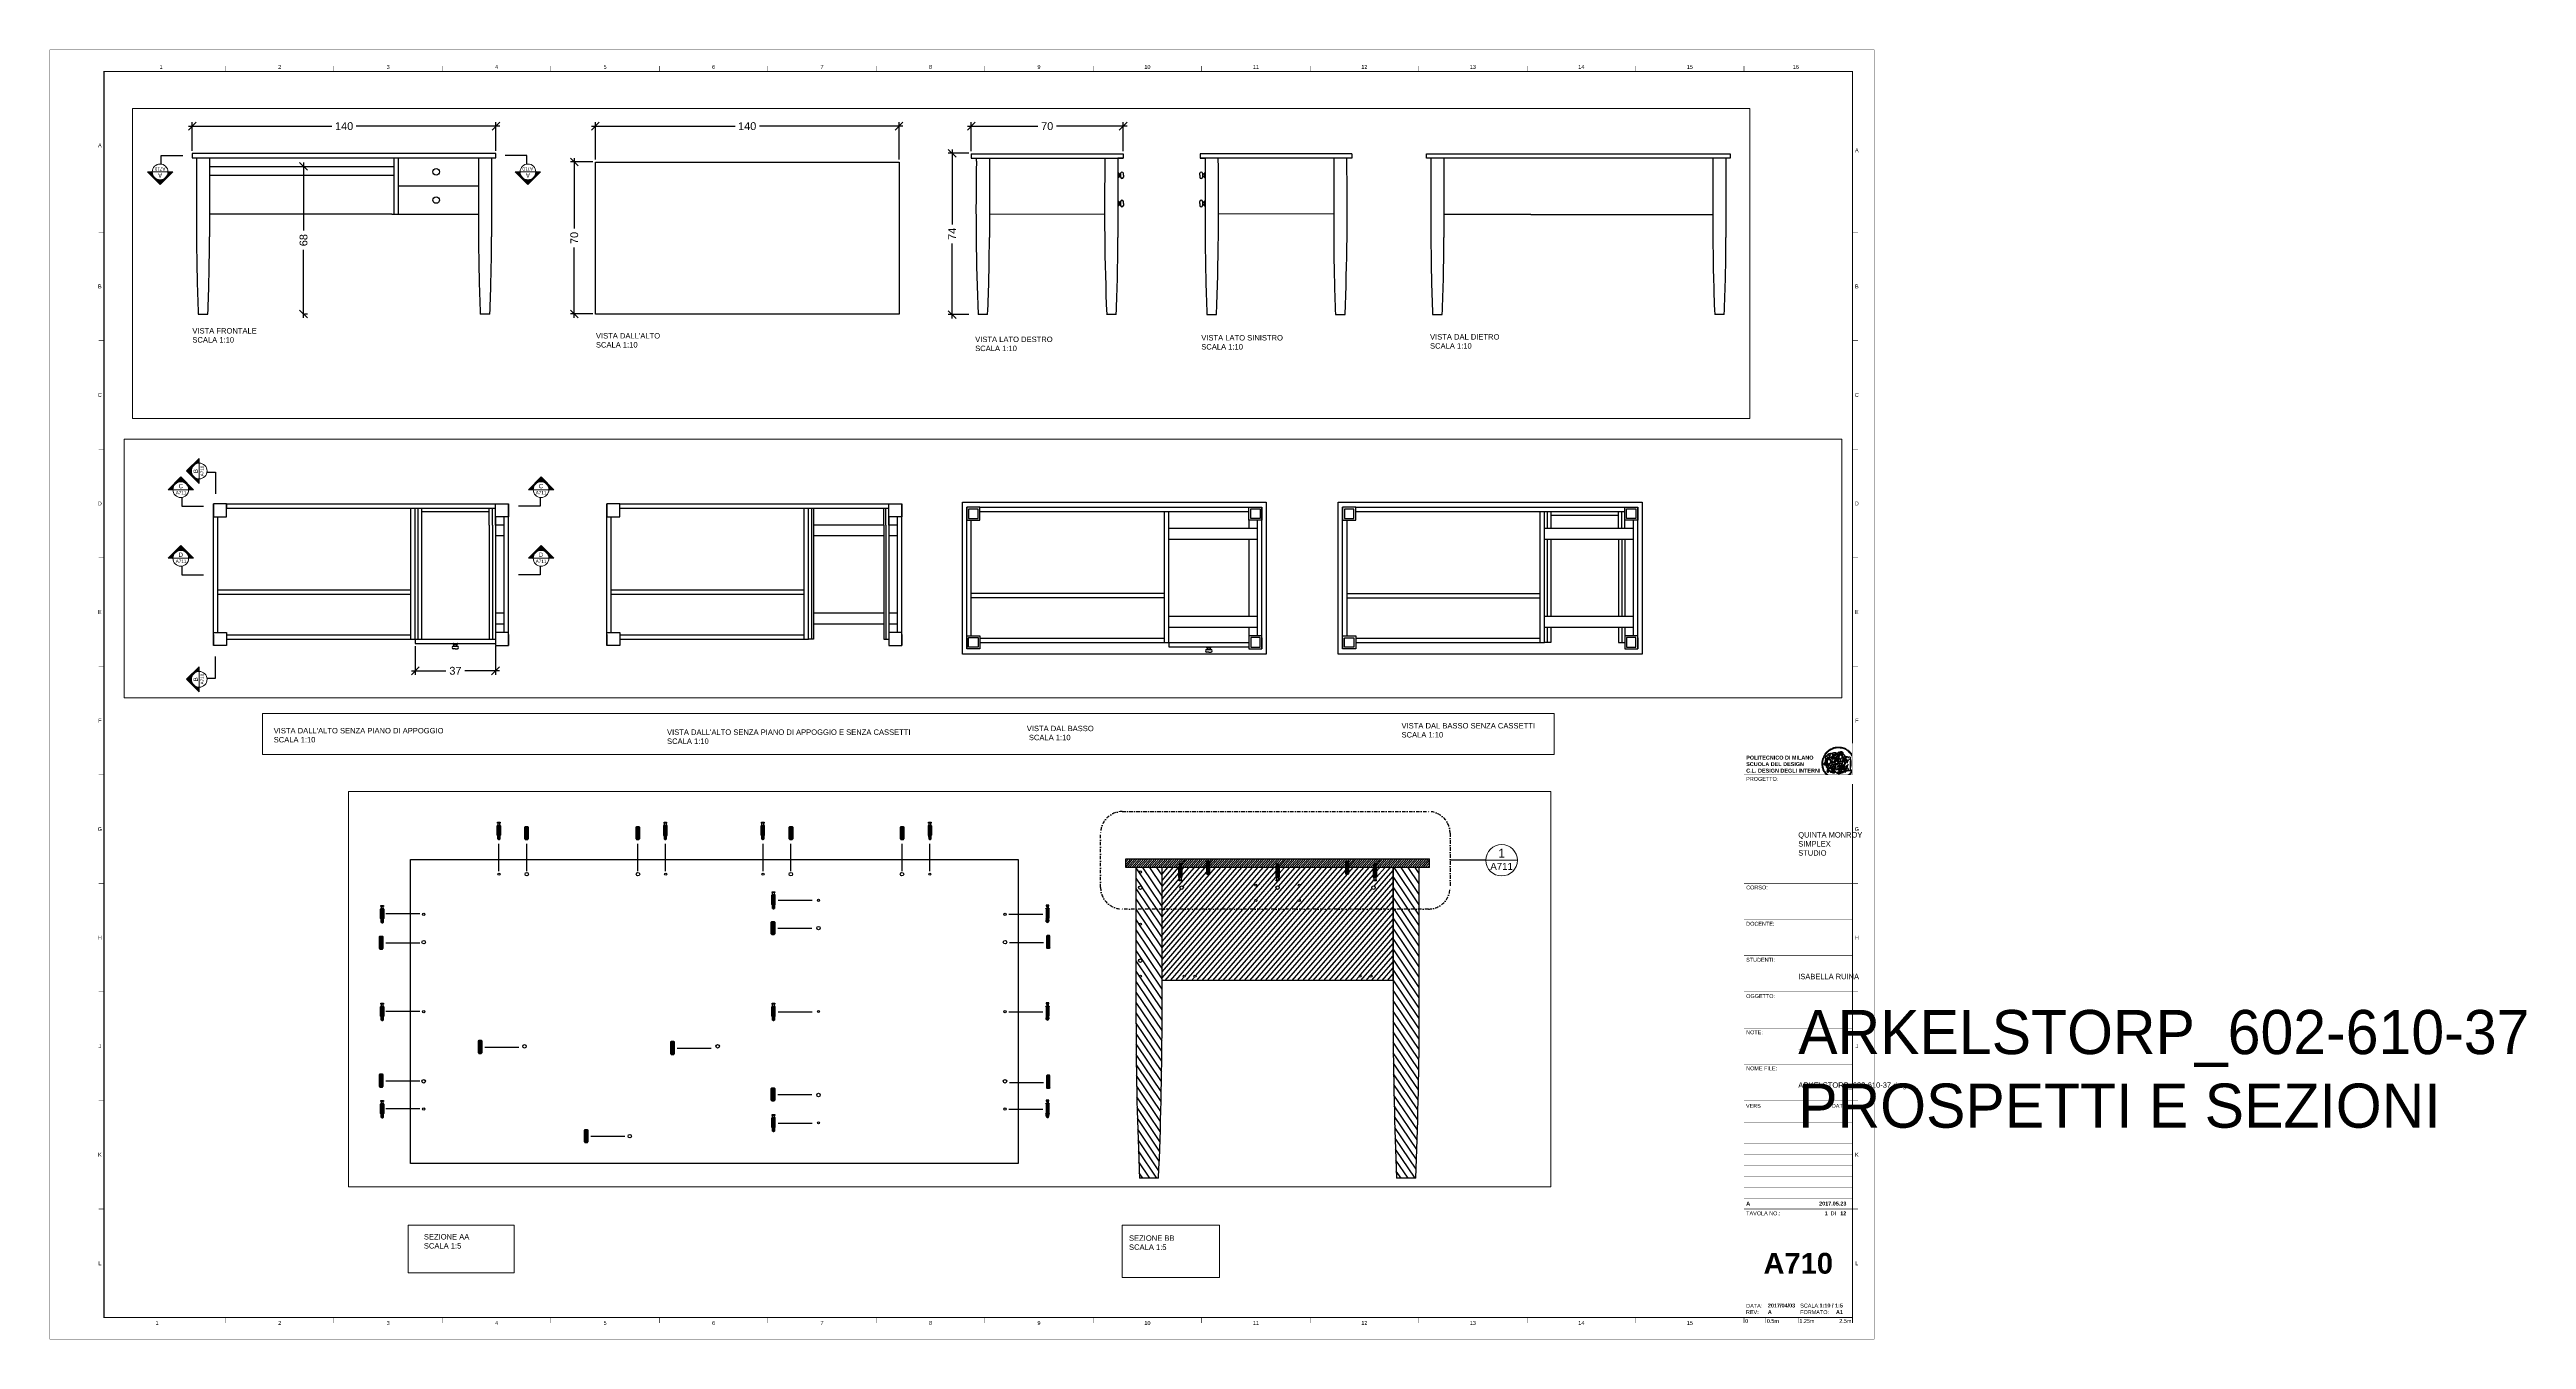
# Paper-space layout 'A710' of a CAD drawing. Header units: millimetres. Extents: x 0 to 1142, y 0 to 594.
# The model-space entities are those that its viewports show. They can reach past a viewport. Long polylines and large blocks are cut down to what shows.
import ezdxf
from ezdxf.enums import TextEntityAlignment as Align

# ---------------------------------------------------------------- set-up
doc = ezdxf.new("R2018")
doc.units = ezdxf.units.MM
doc.header["$LTSCALE"] = 0.5
doc.set_wipeout_variables(frame=1)
doc.linetypes.add('TRATTOPUNTO2', pattern=[12.7, 6.35, -3.175, 0, -3.175])
doc.layers.add('A-ANNO-SYMB', color=202, linetype='Continuous', lineweight=18)
for name, color, linetype in [('ALTRE LINEE', 70, 'Continuous'), ('CONTRONO SEZIONI', 26, 'Continuous'), ('G-ANNO-GEOMETRY', 7, 'Continuous'), ('G-ANNO-LOGO', 3, 'Continuous'), ('G-ANNO-TEXT', 3, 'Continuous'), ('G-ANNO-TTLB', 3, 'Continuous'), ('linee sezionate', 5, 'Continuous'), ('SIMBOLI', 201, 'Continuous'), ('viti', 240, 'Continuous')]:
    doc.layers.add(name, color=color, linetype=linetype)
doc.layers.add('G-ANNO-NPLT', color=210, linetype='Continuous', plot=False)
doc.layers.add('LINEE SEZIONE', color=129, linetype='Continuous', plot=False)
doc.styles.add('ARIAL', font='arial.ttf')
doc.styles.add('ARIAL-BOLD', font='')
doc.styles.add('E-ARIAL', font='arial.ttf')
doc.styles.get("Standard").update_dxf_attribs({"font": 'arial.ttf'})
doc.styles.get('ARIAL-BOLD').set_extended_font_data('Arial', bold=True)
doc.dimstyles.new('TICK_36', dxfattribs={"dimtxt": 3.6, "dimasz": 3.6, "dimexe": 1.8, "dimexo": 1.2, "dimgap": 1.8, "dimtad": 0, "dimdec": 0, "dimzin": 0, "dimdsep": 46, "dimtxsty": 'ARIAL', "dimblk": 'OBLIQUE', "dimcen": 1.8, "dimdle": 1.8, "dimclrd": 3, "dimclre": 3, "dimclrt": 256, "dimadec": 0, "dimazin": 0, "dimtfac": 1, "dimtdec": 0, "dimtmove": 1, "dimatfit": 3, "dimldrblk": 'OPEN90', "dimfxl": 1, "dimtfill": 1, "dimtolj": 1, "dimtzin": 0, "dimarcsym": 0})

# ---------------------------------------------------------------- blocks, each defined once
blk = doc.blocks.new('A1_GRID_LAYOUT')
at = {"layer": 'G-ANNO-NPLT', "const_width": 0.18}
for points in [[(841, 594), (0, 594)], [(0, 0), (0, 594)], [(841, 0), (841, 594)], [(841, 0), (0, 0)]]:
    blk.add_lwpolyline(points, dxfattribs=at)
at = {"layer": 'G-ANNO-TTLB', "const_width": 0.5, "flags": 128}
blk.add_lwpolyline([(25, 584), (25, 10), (831, 10), (831, 584)], close=True, dxfattribs=at)
at = {"layer": 'G-ANNO-TTLB', "const_width": 0.18, "flags": 128}
for points in [[(81, 586.5), (81, 584)], [(131, 586.5), (131, 584)], [(181, 586.5), (181, 584)], [(231, 586.5), (231, 584)], [(281, 586.5), (281, 584)], [(331, 586.5), (331, 584)], [(381, 586.5), (381, 584)], [(431, 586.5), (431, 584)], [(481, 586.5), (481, 584)], [(531, 586.5), (531, 584)], [(581, 586.5), (581, 584)], [(631, 586.5), (631, 584)], [(681, 586.5), (681, 584)], [(731, 586.5), (731, 584)], [(781, 586.5), (781, 584)], [(0, 578.5), (0, 576)], [(25, 510), (22.5, 510)], [(833.5, 510), (831, 510)], [(25, 460), (22.5, 460)], [(833.5, 460), (831, 460)], [(25, 410), (22.5, 410)], [(833.5, 410), (831, 410)], [(25, 360), (22.5, 360)], [(833.5, 360), (831, 360)], [(25, 310), (22.5, 310)], [(833.5, 310), (831, 310)], [(25, 260), (22.5, 260)], [(833.5, 260), (831, 260)], [(25, 210), (22.5, 210)], [(833.5, 210), (831, 210)], [(25, 160), (22.5, 160)], [(833.5, 160), (831, 160)], [(25, 110), (22.5, 110)], [(833.5, 110), (831, 110)], [(833.5, 110), (831, 110)], [(25, 60), (22.5, 60)], [(833.5, 60), (831, 60)], [(833.5, 60), (831, 60)], [(81, 10), (81, 7.5)], [(131, 10), (131, 7.5)], [(181, 10), (181, 7.5)], [(231, 10), (231, 7.5)], [(281, 10), (281, 7.5)], [(331, 10), (331, 7.5)], [(381, 10), (381, 7.5)], [(431, 10), (431, 7.5)], [(481, 10), (481, 7.5)], [(531, 10), (531, 7.5)], [(581, 10), (581, 7.5)], [(631, 10), (631, 7.5)], [(681, 10), (681, 7.5)], [(731, 10), (731, 7.5)], [(781, 10), (781, 7.5)]]:
    blk.add_lwpolyline(points, dxfattribs=at)
at = {"layer": 'G-ANNO-TTLB', "const_width": 0.18}
blk.add_lwpolyline([(716.5, 10), (776.5, 10)], dxfattribs=at)
at = {"layer": 'G-ANNO-TEXT', "style": 'ARIAL'}
for s, p in [('1', (51.3, 586.1)), ('2', (106, 586.1)), ('3', (156, 586.1)), ('4', (206, 586.1)), ('5', (256, 586.1)), ('6', (306, 586.1)), ('7', (356, 586.1)), ('8', (406, 586.1)), ('9', (456, 586.1)), ('10', (506, 586.1)), ('11', (556, 586.1)), ('12', (606, 586.1)), ('13', (656, 586.1)), ('14', (706, 586.1)), ('15', (756, 586.1)), ('16', (804.9, 586.1)), ('A', (23.1, 550)), ('A', (833, 547.7)), ('B', (23.1, 485)), ('B', (833, 485)), ('C', (23.1, 435)), ('C', (833, 435)), ('D', (23.1, 385)), ('D', (833, 385)), ('E', (23.1, 335)), ('E', (833, 335)), ('F', (23.1, 285)), ('F', (833, 285)), ('G', (23.1, 235)), ('G', (833, 235)), ('H', (23.1, 185)), ('H', (833, 185)), ('J', (23.1, 135)), ('J', (833, 135)), ('K', (23.1, 85)), ('K', (833, 85)), ('L', (23.1, 35)), ('L', (833, 35)), ('1', (49.5, 7.5)), ('2', (106, 7.5)), ('3', (156, 7.5)), ('4', (206, 7.5)), ('5', (256, 7.5)), ('6', (306, 7.5)), ('7', (356, 7.5)), ('8', (406, 7.5)), ('9', (456, 7.5)), ('10', (506, 7.5)), ('11', (556, 7.5)), ('12', (606, 7.5)), ('13', (656, 7.5)), ('14', (706, 7.5)), ('15', (756, 7.5))]:
    blk.add_text(s, height=1.8, dxfattribs=at).set_placement(p, align=Align.MIDDLE_CENTER)
blk = doc.blocks.new('logoPolimi')
for p, q in [((-2.37, 0.12), (-2.16, 0.11)), ((-2.37, 0.01), (-2.16, 0.01)), ((-2.36, 0.23), (-2.15, 0.21)), ((-2.35, 0.34), (-2.14, 0.31)), ((-2.33, 0.45), (-2.12, 0.41)), ((-2.3, 0.55), (-2.1, 0.51)), ((-2.28, 0.66), (-2.07, 0.6)), ((-2.24, 0.77), (-2.04, 0.7)), ((-2.2, 0.87), (-2.01, 0.79)), ((-2.16, 0.97), (-1.97, 0.89)), ((-2.11, 1.07), (-1.93, 0.98)), ((-2.06, 1.17), (-1.88, 1.07)), ((-2.01, 1.26), (-1.83, 1.15)), ((-1.94, 1.36), (-1.77, 1.24)), ((-1.88, 1.45), (-1.71, 1.32)), ((-1.84, 0.03), (-1.82, 0.35)), ((-1.81, 1.53), (-1.65, 1.4)), ((-1.74, 1.61), (-1.58, 1.47)), ((-1.73, 0.59), (-1.73, 0.59)), ((-1.73, 0.59), (-1.73, 0.59)), ((-1.66, 1.69), (-1.51, 1.54)), ((-1.65, 0.57), (-1.65, 0.57)), ((-1.59, 1.12), (-1.59, 1.12)), ((-1.58, 1.77), (-1.44, 1.61)), ((-1.51, 0.55), (-1.51, 0.55)), ((-1.51, 0.55), (-1.51, 0.55)), ((-1.49, 1.84), (-1.36, 1.68)), ((-1.41, 1.91), (-1.28, 1.74)), ((-1.32, 1.97), (-1.2, 1.8)), ((-1.31, 0.79), (-1.21, 0.75)), ((-1.21, 0.75), (-1.31, 0.79)), ((-1.21, 0.75), (-1.31, 0.79)), ((-1.22, 2.03), (-1.11, 1.85)), ((-1.21, 0.75), (-1.21, 0.75)), ((-1.21, 0.75), (-1.21, 0.75)), ((-1.19, 0.76), (-1.19, 0.76)), ((-1.19, 0.76), (-1.19, 0.76)), ((-1.17, 0.99), (-1.18, 0.99)), ((-1.18, 0.99), (-1.17, 0.99)), ((-1.16, 0.57), (-1.16, 0.57)), ((-1.16, 0.57), (-1.16, 0.57)), ((-1.13, 2.09), (-1.03, 1.9)), ((-1.1, 0.01), (-0.99, 0.06)), ((-0.99, 0.06), (-1.1, 0.01)), ((-0.99, 0.06), (-1.1, 0.01)), ((-1.03, 2.14), (-0.94, 1.95)), ((-0.99, 0.06), (-0.99, 0.06)), ((-0.99, 0.06), (-0.99, 0.06)), ((-0.97, 0.79), (-0.98, 0.79)), ((-0.89, 0.84), (-0.97, 0.79)), ((-0.97, 0.79), (-0.89, 0.84)), ((-0.96, 1.41), (-0.96, 1.41)), ((-0.96, 1.41), (-0.96, 1.41)), ((-0.93, 2.18), (-0.84, 1.99)), ((-0.89, 0.84), (-0.82, 0.87)), ((-0.82, 0.87), (-0.89, 0.84)), ((-0.89, 0.84), (-0.82, 0.87)), ((-0.88, 0.83), (-0.89, 0.84)), ((-0.85, 1.39), (-0.85, 1.39)), ((-0.85, 1.39), (-0.85, 1.39)), ((-0.84, 0.14), (-0.84, 0.14)), ((-0.83, 2.22), (-0.75, 2.03)), ((-0.77, 1.08), (-0.78, 1.08)), ((-0.78, 1.08), (-0.77, 1.08)), ((-0.61, 1.12), (-0.77, 1.08)), ((-0.77, 1.08), (-0.61, 1.12)), ((-0.77, 1.08), (-0.61, 1.12)), ((-0.75, 1.3), (-0.76, 1.29)), ((-0.76, 1.29), (-0.75, 1.3)), ((-0.72, 2.26), (-0.66, 2.06)), ((-0.65, 0.99), (-0.7, 0.96)), ((-0.69, 0.18), (-0.68, 0.18)), ((-0.66, 0.93), (-0.66, 0.93)), ((-0.66, 0.93), (-0.64, 0.93)), ((-0.66, 0.93), (-0.66, 0.93)), ((-0.66, 0.93), (-0.66, 0.93)), ((-0.63, 1.01), (-0.63, 1.01)), ((-0.63, 1.01), (-0.62, 1.01)), ((-0.63, 0.66), (-0.63, 0.66)), ((-0.61, 2.29), (-0.56, 2.09)), ((-0.6, 1.12), (-0.61, 1.12)), ((-0.61, 1.12), (-0.6, 1.12)), ((-0.61, 1.12), (-0.6, 1.12)), ((-0.61, 0.86), (-0.57, 0.85)), ((-0.57, 0.85), (-0.61, 0.86)), ((-0.61, 0.86), (-0.57, 0.85)), ((-0.53, 1.08), (-0.6, 1.12)), ((-0.6, 1.12), (-0.6, 1.11)), ((-0.6, 1.12), (-0.53, 1.08)), ((-0.57, 0.8), (-0.59, 0.8)), ((-0.57, 0.85), (-0.53, 0.84)), ((-0.57, 0.85), (-0.57, 0.85)), ((-0.57, 0.85), (-0.57, 0.85)), ((-0.57, 0.85), (-0.53, 0.84)), ((-0.56, 0.29), (-0.49, 0.48)), ((-0.56, 0.14), (-0.56, 0.29)), ((-0.5, 0.11), (-0.56, 0.14)), ((-0.53, 0.84), (-0.51, 0.84)), ((-0.53, 0.84), (-0.51, 0.84)), ((-0.53, 0.84), (-0.53, 0.84)), ((-0.51, 2.32), (-0.46, 2.11)), ((-0.51, 0.11), (-0.51, 0.11)), ((-0.51, 0.11), (-0.51, 0.11)), ((-0.34, 0.33), (-0.5, 0.11)), ((-0.49, 0.48), (-0.41, 0.55)), ((-0.42, 0.8), (-0.47, 0.79)), ((-0.42, 0.8), (-0.47, 0.79)), ((-0.47, 0.79), (-0.45, 0.76)), ((-0.47, 0.79), (-0.45, 0.76)), ((-0.45, 1.14), (-0.42, 1.11)), ((-0.42, 1.26), (-0.36, 1.22)), ((-0.41, 0.55), (-0.34, 0.49)), ((-0.4, 2.34), (-0.36, 2.13)), ((-0.4, 1.37), (-0.38, 1.38)), ((-0.39, 1.37), (-0.4, 1.37)), ((-0.35, 1.33), (-0.4, 1.37)), ((-0.39, 1.24), (-0.4, 1.23)), ((-0.38, 1.14), (-0.38, 1.14)), ((-0.34, 0.49), (-0.09, 0.48)), ((-0.16, 0.32), (-0.34, 0.33)), ((-0.14, 0.32), (-0.31, 0.34)), ((-0.29, 2.35), (-0.26, 2.14)), ((-0.28, 1.3), (-0.29, 1.3)), ((-0.28, 1.3), (-0.28, 1.3)), ((-0.18, 2.36), (-0.16, 2.15)), ((-0.16, 1.24), (-0.16, 1.25)), ((-0.16, 1.25), (-0.16, 1.25)), ((-0.16, 0.49), (-0.14, 0.64)), ((-0.06, 0.27), (-0.16, 0.32)), ((-0.1, 0.88), (-0.09, 0.87)), ((-0.08, 1.37), (-0.08, 1.38)), ((-0.08, 1.23), (-0.05, 1.21)), ((-0.05, 1.21), (-0.08, 1.23)), ((-0.08, 1.23), (-0.05, 1.21)), ((-0.07, 2.37), (-0.06, 2.16)), ((-0.03, 0.26), (-0.06, 0.27)), ((-0.05, 1.21), (-0.04, 1.21)), ((-0.04, 1.21), (-0.05, 1.21)), ((-0.04, 1.21), (-0.04, 1.21)), ((-0.04, 1.21), (-0.04, 1.21)), ((-0.04, 0.48), (-0.03, 0.26)), ((0.03, 1.15), (0.03, 1.15)), ((0.03, 0.66), (0.03, 0.67)), ((0.04, 2.37), (0.04, 2.16)), ((0.07, 0.58), (0.07, 0.57)), ((0.1, 1.18), (0.1, 1.18)), ((0.1, 0.84), (0.1, 0.84)), ((0.13, 1.32), (0.17, 1.19)), ((0.15, 2.36), (0.14, 2.16)), ((0.14, 0.71), (0.34, 0.65)), ((0.31, 0.56), (0.17, 0.63)), ((0.26, 2.36), (0.24, 2.15)), ((0.27, 1.61), (0.27, 1.61)), ((0.27, 1.61), (0.27, 1.61)), ((0.27, 1.61), (0.27, 1.61)), ((0.29, 1.29), (0.29, 1.29)), ((0.29, 1.29), (0.29, 1.29)), ((0.29, 1.29), (0.29, 1.29)), ((0.29, 1.29), (0.29, 1.29)), ((0.33, 0.49), (0.34, 0.49)), ((0.33, 0.03), (0.35, 0.03)), ((0.33, 0.03), (0.35, 0.03)), ((0.37, 2.34), (0.34, 2.13)), ((0.34, 0.65), (0.34, 0.64)), ((0.35, 0.03), (0.57, 0.06)), ((0.35, 0.03), (0.57, 0.06)), ((0.35, 0.03), (0.35, 0.03)), ((0.35, 0.03), (0.35, 0.03)), ((0.38, 1.36), (0.37, 1.35)), ((0.38, 0.34), (0.37, 0.34)), ((0.38, 0.34), (0.38, 0.34)), ((0.43, 0.67), (0.39, 0.64)), ((0.48, 2.32), (0.44, 2.12)), ((0.49, 1.05), (0.51, 1.13)), ((0.51, 1.13), (0.49, 1.05)), ((0.49, 1.05), (0.51, 1.13)), ((0.51, 1.31), (0.5, 1.29)), ((0.51, 1.13), (0.52, 1.23)), ((0.52, 1.23), (0.51, 1.23)), ((0.51, 1.23), (0.52, 1.23)), ((0.52, 1.23), (0.51, 1.13)), ((0.51, 1.13), (0.52, 1.23)), ((0.52, 1.24), (0.6, 1.37)), ((0.52, 1.23), (0.6, 1.36)), ((0.6, 1.36), (0.52, 1.23)), ((0.52, 1.23), (0.52, 1.23)), ((0.52, 1.23), (0.52, 1.24)), ((0.52, 1.23), (0.52, 1.23)), ((0.55, 1.07), (0.53, 1.06)), ((0.53, 1.04), (0.53, 1.06)), ((0.53, 1.05), (0.53, 1.04)), ((0.59, 2.3), (0.54, 2.09)), ((0.54, 0.3), (0.63, 0.32)), ((0.54, -0.08), (0.61, 0.06)), ((0.61, 0.06), (0.54, -0.08)), ((0.54, -0.08), (0.61, 0.06)), ((0.56, 0.19), (0.59, 0.21)), ((0.57, 1.07), (0.57, 1.07)), ((0.57, 1.07), (0.57, 1.07)), ((0.57, 1.07), (0.57, 1.07)), ((0.57, 1.07), (0.57, 1.07)), ((0.57, 1.07), (0.57, 1.07)), ((0.57, 1.07), (0.57, 1.07)), ((0.57, 1.07), (0.57, 1.07)), ((0.58, 0.3), (0.59, 0.29)), ((0.59, 0.78), (0.59, 0.79)), ((0.59, 0.79), (0.59, 0.79)), ((0.59, 0.79), (0.59, 0.79)), ((0.59, 0.79), (0.59, 0.78)), ((0.61, 0.06), (0.6, 0.07)), ((0.6, 0.07), (0.61, 0.06)), ((0.61, 0.06), (0.61, 0.07)), ((0.62, 0.21), (0.65, 0.22)), ((0.69, 2.27), (0.63, 2.07)), ((0.64, 1.37), (0.65, 1.37)), ((0.69, 0.86), (0.68, 0.86)), ((0.68, 0.86), (0.69, 0.86)), ((0.68, 0.76), (0.68, 0.76)), ((0.8, 2.23), (0.73, 2.03)), ((0.76, 0.26), (0.76, 0.26)), ((0.9, 2.19), (0.82, 2)), ((0.82, 0.35), (0.84, 0.36)), ((0.82, 0.35), (0.82, 0.35)), ((0.84, 0.36), (0.84, 0.37)), ((0.85, 0.34), (1.05, 0.35)), ((1, 2.15), (0.91, 1.96)), ((0.93, 1.05), (0.93, 1.05)), ((0.93, 1.05), (0.93, 1.05)), ((0.93, 1.05), (0.93, 1.04)), ((0.93, 1.05), (0.93, 1.05)), ((0.97, 0.66), (0.96, 0.66)), ((1.01, 0.97), (0.98, 0.96)), ((1.1, 2.1), (1, 1.91)), ((1.2, 2.04), (1.09, 1.86)), ((1.17, 0.96), (1.17, 0.95)), ((1.17, 0.95), (1.17, 0.95)), ((1.29, 1.99), (1.18, 1.81)), ((1.38, 1.92), (1.26, 1.75)), ((1.34, 0.37), (1.26, 0.04)), ((1.27, 0.37), (1.27, 0.38)), ((1.28, 0.95), (1.28, 0.95)), ((1.47, 1.86), (1.34, 1.69)), ((1.37, 0.73), (1.46, 0.81)), ((1.41, 0.4), (1.41, 0.41)), ((1.56, 1.79), (1.42, 1.63)), ((1.64, 1.71), (1.49, 1.56)), ((1.49, 0.9), (1.57, 0.92)), ((1.72, 1.63), (1.56, 1.49)), ((1.67, 0.6), (1.57, 0.53)), ((1.79, 1.55), (1.63, 1.41)), ((1.86, 1.47), (1.7, 1.34)), ((1.93, 1.38), (1.76, 1.26)), ((1.99, 1.29), (1.81, 1.17)), ((2.05, 1.19), (1.87, 1.09)), ((2.1, 1.1), (1.92, 1)), ((2.15, 1), (1.96, 0.91)), ((2.19, 0.9), (2, 0.82)), ((2.23, 0.79), (2.04, 0.72)), ((2.27, 0.69), (2.07, 0.63)), ((2.3, 0.58), (2.09, 0.53)), ((2.32, 0.47), (2.12, 0.43)), ((2.34, 0.37), (2.13, 0.33)), ((2.36, 0.26), (2.15, 0.23)), ((2.37, 0.15), (2.16, 0.13)), ((2.37, 0.04), (2.16, 0.03)), ((-2.37, -0.1), (-2.16, -0.09)), ((-2.36, -0.21), (-2.15, -0.19)), ((-2.35, -0.32), (-2.14, -0.29)), ((-2.33, -0.43), (-2.12, -0.39)), ((-2.31, -0.54), (-2.1, -0.49)), ((-2.28, -0.65), (-2.08, -0.59)), ((-2.25, -0.75), (-2.05, -0.69)), ((-2.21, -0.86), (-2.02, -0.78)), ((-2.17, -0.96), (-1.98, -0.87)), ((-2.12, -1.06), (-1.93, -0.96)), ((-2.07, -1.16), (-1.89, -1.05)), ((-2.04, -0.15), (-1.97, -0.2)), ((-2.01, -1.25), (-1.84, -1.14)), ((-1.95, -1.34), (-1.78, -1.22)), ((-1.89, -1.43), (-1.72, -1.31)), ((-1.82, -1.52), (-1.66, -1.38)), ((-1.75, -1.6), (-1.59, -1.46)), ((-1.67, -1.68), (-1.52, -1.53)), ((-1.58, -0.12), (-1.6, -0.18)), ((-1.6, -0.18), (-1.58, -0.28)), ((-1.57, -0.54), (-1.59, -0.54)), ((-1.59, -0.54), (-1.59, -0.54)), ((-1.59, -1.76), (-1.45, -1.6)), ((-1.56, -0.32), (-1.56, -0.31)), ((-1.56, -0.31), (-1.56, -0.31)), ((-1.53, -0.65), (-1.53, -0.65)), ((-1.53, -0.65), (-1.53, -0.65)), ((-1.51, -1.83), (-1.37, -1.67)), ((-1.48, -0.86), (-1.48, -0.85)), ((-1.42, -0.37), (-1.42, -0.37)), ((-1.42, -1.9), (-1.29, -1.73)), ((-1.38, -0.46), (-1.38, -0.46)), ((-1.33, -1.96), (-1.21, -1.79)), ((-1.31, -0.24), (-1.31, -0.23)), ((-1.31, -0.23), (-1.31, -0.24)), ((-1.24, -2.02), (-1.13, -1.84)), ((-1.23, -0.19), (-1.23, -0.19)), ((-1.23, -0.19), (-1.23, -0.19)), ((-1.23, -0.19), (-1.23, -0.19)), ((-1.23, -0.19), (-1.23, -0.19)), ((-1.14, -2.08), (-1.04, -1.89)), ((-1.04, -2.13), (-0.95, -1.94)), ((-1.01, -0.39), (-1.02, -0.39)), ((-1.02, -0.39), (-1.01, -0.39)), ((-1.02, -0.7), (-1.02, -0.7)), ((-1.02, -0.7), (-1.02, -0.7)), ((-1.02, -0.7), (-1.02, -0.7)), ((-0.94, -2.18), (-0.86, -1.98)), ((-0.84, -2.22), (-0.77, -2.02)), ((-0.79, -0.51), (-0.83, -0.58)), ((-0.83, -0.58), (-0.79, -0.51)), ((-0.83, -0.58), (-0.79, -0.51)), ((-0.78, -1.05), (-0.83, -0.94)), ((-0.83, -0.94), (-0.78, -1.05)), ((-0.83, -0.94), (-0.83, -0.94)), ((-0.83, -0.94), (-0.78, -1.05)), ((-0.82, -1.23), (-0.82, -1.23)), ((-0.82, -1.23), (-0.77, -1.23)), ((-0.77, -1.23), (-0.82, -1.23)), ((-0.82, -1.23), (-0.82, -1.23)), ((-0.77, -1.23), (-0.82, -1.23)), ((-0.75, -0.96), (-0.8, -0.89)), ((-0.8, -0.89), (-0.79, -0.92)), ((-0.79, -0.92), (-0.8, -0.89)), ((-0.8, -0.89), (-0.75, -0.96)), ((-0.79, -0.92), (-0.8, -0.89)), ((-0.8, -0.89), (-0.8, -0.89)), ((-0.8, -0.89), (-0.75, -0.96)), ((-0.79, -0.92), (-0.78, -0.95)), ((-0.78, -0.95), (-0.79, -0.92)), ((-0.78, -0.95), (-0.79, -0.92)), ((-0.77, -0.49), (-0.78, -0.48)), ((-0.78, -0.48), (-0.77, -0.49)), ((-0.78, -0.95), (-0.76, -1)), ((-0.76, -1), (-0.78, -0.95)), ((-0.76, -1), (-0.78, -0.95)), ((-0.71, -0.89), (-0.75, -0.87)), ((-0.75, -0.87), (-0.71, -0.89)), ((-0.75, -0.87), (-0.71, -0.89)), ((-0.72, -1.01), (-0.75, -0.96)), ((-0.75, -0.96), (-0.72, -1.01)), ((-0.75, -0.96), (-0.72, -1.01)), ((-0.74, -2.25), (-0.67, -2.05)), ((-0.64, -0.93), (-0.71, -0.89)), ((-0.71, -0.89), (-0.64, -0.93)), ((-0.71, -0.89), (-0.64, -0.93)), ((-0.66, -0.53), (-0.66, -0.53)), ((-0.66, -0.53), (-0.66, -0.53)), ((-0.66, -0.53), (-0.66, -0.53)), ((-0.63, -2.29), (-0.57, -2.08)), ((-0.52, -2.31), (-0.48, -2.11)), ((-0.39, -0.81), (-0.51, -0.69)), ((-0.51, -1.04), (-0.5, -1.04)), ((-0.48, -0.42), (-0.48, -0.42)), ((-0.48, -0.42), (-0.48, -0.42)), ((-0.48, -0.42), (-0.48, -0.42)), ((-0.42, -2.33), (-0.38, -2.13)), ((-0.41, -0.51), (-0.41, -0.51)), ((-0.38, -0.05), (-0.39, -0.12)), ((-0.39, -0.12), (-0.37, -0.1)), ((-0.35, -0.14), (-0.37, -0.08)), ((-0.37, -0.09), (-0.37, -0.09)), ((-0.33, -0.12), (-0.35, -0.14)), ((-0.32, -0.14), (-0.35, -0.14)), ((-0.35, -0.18), (-0.34, -0.22)), ((-0.34, -0.08), (-0.29, -0.16)), ((-0.34, -0.22), (-0.34, -0.22)), ((-0.27, -0.17), (-0.32, -0.14)), ((-0.31, -2.35), (-0.28, -2.14)), ((-0.25, -0.91), (-0.26, -0.9)), ((-0.26, -1.29), (0.1, -1.2)), ((0.1, -1.2), (-0.26, -1.29)), ((0.08, -1.4), (-0.26, -1.29)), ((-0.26, -1.29), (0.08, -1.4)), ((-0.26, -1.38), (-0.26, -1.29)), ((-0.26, -1.29), (-0.26, -1.29)), ((-0.26, -1.29), (-0.26, -1.38)), ((-0.26, -1.29), (0.08, -1.4)), ((-0.26, -1.29), (-0.26, -1.29)), ((0.08, -1.49), (-0.26, -1.38)), ((-0.26, -1.38), (0.09, -1.49)), ((-0.2, -2.36), (-0.18, -2.15)), ((-0.14, -0.15), (-0.16, -0.13)), ((-0.11, -0.04), (-0.12, -0.05)), ((-0.09, -2.37), (-0.08, -2.16)), ((-0.04, -0.41), (-0.01, -0.44)), ((-0.01, -0.44), (-0.04, -0.41)), ((-0.04, -0.41), (-0.01, -0.44)), ((0.03, -2.37), (0.02, -2.16)), ((0.07, -0.84), (0.07, -0.84)), ((0.07, -0.84), (0.07, -0.84)), ((0.1, -1.2), (0.08, -1.32)), ((0.08, -1.32), (0.13, -1.2)), ((0.08, -1.4), (0.72, -1.22)), ((0.72, -1.22), (0.08, -1.4)), ((0.08, -1.4), (0.72, -1.22)), ((0.72, -1.31), (0.08, -1.49)), ((0.08, -1.44), (0.08, -1.4)), ((0.08, -1.4), (0.08, -1.44)), ((0.08, -1.4), (0.08, -1.49)), ((0.08, -1.49), (0.08, -1.44)), ((0.08, -1.44), (0.08, -1.44)), ((0.08, -1.44), (0.08, -1.45)), ((0.08, -1.45), (0.08, -1.46)), ((0.08, -1.46), (0.08, -1.49)), ((0.1, -1.01), (0.09, -0.86)), ((0.1, -1.01), (0.09, -0.86)), ((0.09, -1.49), (0.72, -1.31)), ((0.1, -1.2), (0.12, -1.04)), ((0.12, -1.04), (0.1, -1.2)), ((0.13, -1.2), (0.1, -1.2)), ((0.1, -1.2), (0.13, -1.2)), ((0.13, -1.2), (0.1, -1.2)), ((0.1, -1.2), (0.1, -1.2)), ((0.11, -0.44), (0.11, -0.44)), ((0.11, -0.44), (0.11, -0.44)), ((0.12, -0.21), (0.12, -0.21)), ((0.12, -0.21), (0.12, -0.21)), ((0.12, -0.21), (0.12, -0.21)), ((0.12, -0.21), (0.12, -0.21)), ((0.12, -0.21), (0.12, -0.21)), ((0.12, -0.21), (0.12, -0.21)), ((0.12, -0.21), (0.12, -0.21)), ((0.12, -0.21), (0.12, -0.21)), ((0.12, -0.21), (0.12, -0.21)), ((0.12, -0.21), (0.12, -0.21)), ((0.12, -0.21), (0.12, -0.21)), ((0.12, -0.21), (0.12, -0.21)), ((0.12, -0.21), (0.12, -0.21)), ((0.12, -0.56), (0.14, -0.53)), ((0.14, -0.53), (0.12, -0.56)), ((0.12, -0.56), (0.14, -0.53)), ((0.12, -1.04), (0.12, -1.04)), ((0.12, -1.04), (0.12, -1.04)), ((0.12, -1.04), (0.12, -1.04)), ((0.14, -2.37), (0.12, -2.16)), ((0.21, -0.99), (0.13, -1.2)), ((0.13, -1.2), (0.21, -0.99)), ((0.36, -1.14), (0.13, -1.2)), ((0.13, -1.2), (0.26, -1.17)), ((0.14, -0.53), (0.16, -0.49)), ((0.16, -0.49), (0.14, -0.53)), ((0.14, -0.53), (0.16, -0.49)), ((0.16, -0.49), (0.16, -0.49)), ((0.16, -0.49), (0.16, -0.49)), ((0.28, -1.19), (0.21, -0.99)), ((0.21, -0.99), (0.31, -1.27)), ((0.25, -2.36), (0.22, -2.15)), ((0.24, -0.17), (0.24, -0.16)), ((0.24, -0.16), (0.24, -0.17)), ((0.25, -0.84), (0.25, -0.88)), ((0.25, -0.88), (0.25, -0.84)), ((0.25, -0.88), (0.25, -0.84)), ((0.25, -0.88), (0.29, -1.17)), ((0.26, -0.88), (0.25, -0.88)), ((0.31, -1.27), (0.25, -0.88)), ((0.26, -1.17), (0.28, -1.16)), ((0.28, -1.16), (0.36, -1.14)), ((0.29, -1.17), (0.28, -1.19)), ((0.35, -2.34), (0.32, -2.14)), ((0.36, -1.14), (0.72, -1.22)), ((0.72, -1.22), (0.36, -1.14)), ((0.46, -2.32), (0.42, -2.12)), ((0.49, -0.31), (0.49, -0.31)), ((0.49, -0.31), (0.49, -0.31)), ((0.5, -0.27), (0.5, -0.27)), ((0.51, -0.27), (0.51, -0.27)), ((0.57, -2.3), (0.52, -2.1)), ((0.68, -2.27), (0.62, -2.07)), ((0.78, -2.24), (0.71, -2.04)), ((0.72, -0.81), (0.75, -0.89)), ((0.72, -1.22), (0.72, -1.31)), ((0.72, -1.31), (0.72, -1.22)), ((0.74, -0.23), (0.74, -0.23)), ((0.74, -0.23), (0.75, -0.24)), ((0.75, -0.23), (0.75, -0.23)), ((0.89, -2.2), (0.81, -2)), ((0.86, -0.25), (0.82, -0.34)), ((0.87, -0.22), (0.86, -0.23)), ((0.87, -0.22), (0.86, -0.25)), ((0.99, -2.15), (0.9, -1.96)), ((0.96, -0.58), (0.96, -0.57)), ((1.09, -2.11), (0.99, -1.92)), ((1.05, -1.05), (1.04, -1.05)), ((1.19, -2.05), (1.08, -1.87)), ((1.28, -2), (1.17, -1.82)), ((1.37, -1.93), (1.25, -1.76)), ((1.31, -0.27), (1.3, -0.26)), ((1.3, -0.26), (1.3, -0.26)), ((1.3, -0.26), (1.3, -0.26)), ((1.3, -0.26), (1.31, -0.27)), ((1.3, -0.26), (1.3, -0.26)), ((1.46, -1.87), (1.33, -1.7)), ((1.54, -1.8), (1.41, -1.64)), ((1.63, -1.72), (1.48, -1.57)), ((1.71, -1.65), (1.55, -1.5)), ((1.78, -1.57), (1.62, -1.43)), ((1.85, -1.48), (1.69, -1.35)), ((1.92, -1.39), (1.75, -1.27)), ((1.98, -1.3), (1.81, -1.19)), ((2.04, -1.21), (1.86, -1.1)), ((2.09, -1.11), (1.91, -1.01)), ((2.14, -1.01), (1.95, -0.92)), ((2.19, -0.91), (1.99, -0.83)), ((2.23, -0.81), (2.03, -0.74)), ((2.26, -0.7), (2.06, -0.64)), ((2.29, -0.6), (2.09, -0.55)), ((2.32, -0.49), (2.11, -0.45)), ((2.34, -0.38), (2.13, -0.35)), ((2.35, -0.27), (2.15, -0.25)), ((2.37, -0.08), (2.16, -0.07)), ((2.36, -0.16), (2.16, -0.15))]:
    blk.add_line(p, q)
for points in [[(-1.9, 0.12), (-1.94, 0.02), (-2.05, -0.09), (-2.05, -0.09)], [(-1.86, 0.38), (-1.86, 0.38), (-1.87, 0.19), (-1.9, 0.12)], [(-1.76, 0.6), (-1.76, 0.6), (-1.84, 0.57), (-1.86, 0.38)], [(-1.86, -0.04), (-1.84, 0.02), (-1.84, 0.03), (-1.84, 0.03)], [(-1.82, 0.78), (-1.83, 0.8), (-1.85, 0.86), (-1.83, 0.88)], [(-1.82, 0.78), (-1.83, 0.8), (-1.85, 0.86), (-1.83, 0.88)], [(-1.83, 0.88), (-1.81, 0.9), (-1.76, 0.96), (-1.76, 0.96)], [(-1.83, 0.88), (-1.81, 0.9), (-1.76, 0.96), (-1.76, 0.96)], [(-1.76, 0.6), (-1.83, 0.7), (-1.78, 0.74), (-1.78, 0.74)], [(-1.78, 0.74), (-1.79, 0.74), (-1.83, 0.7), (-1.76, 0.6)], [(-1.78, 0.74), (-1.8, 0.76), (-1.81, 0.78), (-1.82, 0.78)], [(-1.78, 0.74), (-1.8, 0.76), (-1.81, 0.78), (-1.82, 0.78)], [(-1.82, 0.35), (-1.81, 0.5), (-1.73, 0.59), (-1.73, 0.59)], [(-1.82, -0.19), (-1.73, -0.07), (-1.75, 0.14), (-1.75, 0.3)], [(-1.75, 0.33), (-1.75, 0.17), (-1.73, -0.05), (-1.8, -0.17)], [(-1.78, 0.74), (-1.75, 0.72), (-1.72, 0.69), (-1.68, 0.7)], [(-1.68, 0.7), (-1.72, 0.69), (-1.75, 0.72), (-1.78, 0.74)], [(-1.68, 0.7), (-1.72, 0.69), (-1.75, 0.72), (-1.78, 0.74)], [(-1.78, 0.74), (-1.78, 0.74), (-1.78, 0.74), (-1.78, 0.74)], [(-1.76, 0.96), (-1.68, 1.1), (-1.59, 1.12), (-1.59, 1.12)], [(-1.76, 0.96), (-1.68, 1.1), (-1.6, 1.12), (-1.6, 1.12)], [(-1.73, 0.59), (-1.74, 0.59), (-1.75, 0.6), (-1.76, 0.6)], [(-1.73, 0.59), (-1.74, 0.59), (-1.75, 0.6), (-1.76, 0.6)], [(-1.75, 0.3), (-1.76, 0.47), (-1.65, 0.57), (-1.65, 0.57)], [(-1.65, 0.57), (-1.65, 0.57), (-1.76, 0.5), (-1.75, 0.33)], [(-1.65, 0.57), (-1.68, 0.58), (-1.7, 0.58), (-1.73, 0.59)], [(-1.65, 0.57), (-1.68, 0.58), (-1.7, 0.58), (-1.73, 0.59)], [(-1.5, 0.71), (-1.53, 0.74), (-1.61, 0.71), (-1.68, 0.7)], [(-1.68, 0.7), (-1.61, 0.71), (-1.53, 0.73), (-1.5, 0.71)], [(-1.5, 0.71), (-1.53, 0.73), (-1.61, 0.71), (-1.68, 0.7)], [(-1.51, 0.55), (-1.56, 0.56), (-1.61, 0.56), (-1.65, 0.57)], [(-1.65, 0.57), (-1.61, 0.56), (-1.56, 0.56), (-1.51, 0.55)], [(-1.51, 0.55), (-1.56, 0.56), (-1.61, 0.56), (-1.65, 0.57)], [(-1.59, 1.12), (-1.6, 1.06), (-1.61, 0.99), (-1.61, 0.97)], [(-1.61, 0.97), (-1.61, 0.99), (-1.6, 1.06), (-1.59, 1.12)], [(-1.61, 0.97), (-1.61, 0.99), (-1.6, 1.06), (-1.59, 1.12)], [(-1.61, 0.97), (-1.61, 0.95), (-1.56, 0.88), (-1.54, 0.87)], [(-1.54, 0.87), (-1.56, 0.88), (-1.61, 0.95), (-1.61, 0.97)], [(-1.54, 0.87), (-1.56, 0.88), (-1.61, 0.96), (-1.61, 0.97)], [(-1.59, 1.12), (-1.59, 1.13), (-1.59, 1.15), (-1.58, 1.16)], [(-1.59, 1.12), (-1.59, 1.13), (-1.59, 1.15), (-1.58, 1.16)], [(-1.58, 1.16), (-1.57, 1.21), (-1.52, 1.23), (-1.49, 1.25)], [(-1.58, 1.16), (-1.57, 1.21), (-1.52, 1.23), (-1.49, 1.25)], [(-1.58, 0.36), (-1.58, 0.48), (-1.51, 0.55), (-1.51, 0.55)], [(-1.51, 0.55), (-1.51, 0.55), (-1.58, 0.48), (-1.58, 0.36)], [(-1.51, 0.55), (-1.51, 0.55), (-1.58, 0.48), (-1.58, 0.36)], [(-1.55, 0.04), (-1.55, 0.08), (-1.58, 0.25), (-1.58, 0.36)], [(-1.58, 0.36), (-1.58, 0.25), (-1.55, 0.08), (-1.55, 0.04)], [(-1.58, 0.36), (-1.58, 0.25), (-1.55, 0.08), (-1.55, 0.04)], [(-1.58, -0.12), (-1.57, -0.06), (-1.55, 0.02), (-1.55, 0.04)], [(-1.55, 0.04), (-1.55, 0.02), (-1.57, -0.06), (-1.58, -0.12)], [(-1.55, 0.04), (-1.55, 0.02), (-1.56, -0.04), (-1.57, -0.1)], [(-1.54, 0.87), (-1.52, 0.85), (-1.47, 0.83), (-1.44, 0.83)], [(-1.44, 0.83), (-1.47, 0.83), (-1.52, 0.85), (-1.54, 0.87)], [(-1.45, 0.83), (-1.47, 0.83), (-1.52, 0.85), (-1.54, 0.87)], [(-1.51, 0.55), (-1.33, 0.54), (-1.16, 0.57), (-1.16, 0.57)], [(-1.16, 0.57), (-1.16, 0.57), (-1.33, 0.54), (-1.51, 0.55)], [(-1.16, 0.57), (-1.16, 0.57), (-1.33, 0.54), (-1.51, 0.55)], [(-1.5, 0.71), (-1.46, 0.68), (-1.4, 0.62), (-1.33, 0.66)], [(-1.33, 0.66), (-1.4, 0.62), (-1.46, 0.68), (-1.5, 0.71)], [(-1.33, 0.66), (-1.4, 0.62), (-1.46, 0.68), (-1.5, 0.71)], [(-1.49, 1.25), (-1.46, 1.26), (-1.42, 1.33), (-1.39, 1.36)], [(-1.49, 1.25), (-1.46, 1.27), (-1.43, 1.34), (-1.39, 1.36)], [(-1.31, 0.79), (-1.33, 0.79), (-1.42, 0.83), (-1.45, 0.83)], [(-1.44, 0.83), (-1.42, 0.83), (-1.33, 0.79), (-1.31, 0.79)], [(-1.31, 0.79), (-1.33, 0.79), (-1.42, 0.83), (-1.44, 0.83)], [(-1.35, 1.1), (-1.4, 1.17), (-1.36, 1.23), (-1.29, 1.31)], [(-1.29, 1.31), (-1.36, 1.23), (-1.4, 1.17), (-1.35, 1.1)], [(-1.35, 1.1), (-1.4, 1.17), (-1.36, 1.23), (-1.29, 1.31)], [(-1.39, 1.36), (-1.35, 1.38), (-1.26, 1.4), (-1.19, 1.41)], [(-1.39, 1.36), (-1.35, 1.38), (-1.26, 1.4), (-1.19, 1.41)], [(-1.18, 0.99), (-1.24, 0.97), (-1.3, 1.03), (-1.35, 1.1)], [(-1.35, 1.1), (-1.3, 1.03), (-1.24, 0.97), (-1.18, 0.99)], [(-1.18, 1), (-1.24, 0.97), (-1.3, 1.03), (-1.35, 1.1)], [(-1.33, 0.66), (-1.28, 0.7), (-1.23, 0.73), (-1.21, 0.75)], [(-1.21, 0.75), (-1.23, 0.73), (-1.28, 0.7), (-1.33, 0.66)], [(-1.21, 0.75), (-1.23, 0.73), (-1.28, 0.7), (-1.33, 0.66)], [(-1.29, 1.31), (-1.22, 1.39), (-1.01, 1.41), (-0.96, 1.41)], [(-0.96, 1.41), (-1.01, 1.41), (-1.22, 1.39), (-1.29, 1.31)], [(-1.29, 1.31), (-1.22, 1.39), (-1.01, 1.41), (-0.96, 1.41)], [(-1.24, -0.02), (-1.21, -0.01), (-1.1, 0.01), (-1.1, 0.01)], [(-1.1, 0.01), (-1.1, 0.01), (-1.21, -0.01), (-1.24, -0.02)], [(-1.1, 0.01), (-1.1, 0.01), (-1.21, -0.01), (-1.24, -0.02)], [(-1.21, 0.75), (-1.2, 0.75), (-1.19, 0.76), (-1.19, 0.76)], [(-1.19, 0.76), (-1.19, 0.76), (-1.2, 0.75), (-1.21, 0.75)], [(-1.19, 0.76), (-1.19, 0.76), (-1.2, 0.76), (-1.21, 0.75)], [(-1.19, 1.41), (-1.11, 1.43), (-0.97, 1.41), (-0.97, 1.41)], [(-1.19, 1.41), (-1.12, 1.43), (-0.98, 1.41), (-0.98, 1.41)], [(-1.19, 0.76), (-1.19, 0.77), (-1.18, 0.78), (-1.18, 0.79)], [(-1.18, 0.79), (-1.18, 0.78), (-1.19, 0.77), (-1.19, 0.76)], [(-1.19, 0.76), (-1.19, 0.77), (-1.19, 0.78), (-1.18, 0.79)], [(-1.18, 0.68), (-1.18, 0.68), (-1.19, 0.71), (-1.19, 0.76)], [(-1.19, 0.76), (-1.19, 0.71), (-1.18, 0.68), (-1.18, 0.68)], [(-1.18, 0.68), (-1.18, 0.68), (-1.19, 0.71), (-1.19, 0.76)], [(-1.18, 0.97), (-1.18, 0.97), (-1.18, 0.98), (-1.17, 0.99)], [(-1.17, 0.99), (-1.18, 0.98), (-1.18, 0.97), (-1.18, 0.97)], [(-1.18, 0.97), (-1.18, 0.97), (-1.18, 0.98), (-1.17, 0.99)], [(-1.18, 0.79), (-1.17, 0.86), (-1.18, 0.95), (-1.18, 0.97)], [(-1.18, 0.97), (-1.18, 0.95), (-1.17, 0.86), (-1.18, 0.79)], [(-1.18, 0.79), (-1.17, 0.86), (-1.18, 0.95), (-1.18, 0.97)], [(-1.16, 0.57), (-1.17, 0.6), (-1.18, 0.64), (-1.18, 0.68)], [(-1.18, 0.68), (-1.18, 0.64), (-1.17, 0.6), (-1.16, 0.57)], [(-1.16, 0.57), (-1.17, 0.6), (-1.18, 0.64), (-1.18, 0.68)], [(-1.17, 0.99), (-1.17, 1.03), (-1.16, 1.09), (-1.14, 1.13)], [(-1.09, 0.42), (-1.1, 0.44), (-1.14, 0.48), (-1.16, 0.57)], [(-1.16, 0.57), (-1.14, 0.48), (-1.1, 0.44), (-1.09, 0.42)], [(-1.09, 0.42), (-1.1, 0.44), (-1.14, 0.48), (-1.16, 0.57)], [(-1.14, 1.13), (-1.12, 1.18), (-1.05, 1.31), (-1.05, 1.31)], [(-1.12, 0.46), (-1.12, 0.46), (-1.13, 0.38), (-1.11, 0.26)], [(-1.11, 0.26), (-1.08, 0.14), (-1.05, 0.03), (-1.05, 0.03)], [(-1.02, 0.32), (-1.02, 0.32), (-1.08, 0.4), (-1.09, 0.42)], [(-1.09, 0.42), (-1.08, 0.4), (-1.02, 0.32), (-1.02, 0.32)], [(-1.02, 0.32), (-1.02, 0.32), (-1.08, 0.4), (-1.09, 0.42)], [(-0.98, 0.2), (-0.98, 0.21), (-1.02, 0.32), (-1.02, 0.32)], [(-1.02, 0.32), (-1.02, 0.32), (-0.98, 0.21), (-0.98, 0.2)], [(-0.98, 0.2), (-0.98, 0.21), (-1.02, 0.32), (-1.02, 0.32)], [(-1.01, 0.12), (-1, 0.16), (-0.98, 0.19), (-0.98, 0.2)], [(-0.98, 0.2), (-0.98, 0.19), (-1, 0.16), (-1.01, 0.12)], [(-1.01, 0.12), (-1, 0.16), (-0.98, 0.19), (-0.98, 0.2)], [(-0.99, 0.06), (-1, 0.07), (-1.01, 0.1), (-1.01, 0.12)], [(-1.01, 0.12), (-1.01, 0.1), (-1, 0.07), (-0.99, 0.06)], [(-0.99, 0.06), (-1, 0.07), (-1.01, 0.1), (-1.01, 0.12)], [(-0.99, 0.06), (-0.99, 0.06), (-0.99, 0.06), (-0.98, 0.05)], [(-0.98, 0.05), (-0.99, 0.06), (-0.99, 0.06), (-0.99, 0.06)], [(-0.99, 0.05), (-0.99, 0.06), (-0.99, 0.06), (-0.99, 0.06)], [(-0.95, 0.02), (-0.96, 0.03), (-0.97, 0.04), (-0.99, 0.05)], [(-0.98, 1.41), (-0.98, 1.41), (-0.97, 1.41), (-0.96, 1.41)], [(-0.98, 0.81), (-0.94, 0.85), (-0.92, 0.93), (-0.91, 0.97)], [(-0.91, 0.97), (-0.92, 0.93), (-0.94, 0.85), (-0.98, 0.81)], [(-0.91, 0.97), (-0.92, 0.93), (-0.94, 0.85), (-0.98, 0.81)], [(-0.98, 0.79), (-0.98, 0.81), (-0.98, 0.81), (-0.98, 0.81)], [(-0.98, 0.81), (-0.98, 0.81), (-0.98, 0.81), (-0.98, 0.79)], [(-0.98, 0.81), (-0.98, 0.81), (-0.98, 0.81), (-0.98, 0.79)], [(-0.98, 0.79), (-0.98, 0.79), (-0.98, 0.78), (-0.97, 0.77)], [(-0.98, 0.79), (-0.98, 0.79), (-0.98, 0.78), (-0.97, 0.77)], [(-0.98, 0.05), (-0.97, 0.04), (-0.96, 0.03), (-0.95, 0.02)], [(-0.95, 0.02), (-0.96, 0.03), (-0.97, 0.04), (-0.98, 0.05)], [(-0.97, 1.41), (-0.97, 1.41), (-0.97, 1.41), (-0.96, 1.41)], [(-0.97, 0.77), (-0.96, 0.74), (-0.91, 0.64), (-0.91, 0.57)], [(-0.97, 0.77), (-0.96, 0.74), (-0.91, 0.64), (-0.91, 0.57)], [(-0.96, 1.41), (-0.94, 1.41), (-0.9, 1.41), (-0.85, 1.39)], [(-0.96, 1.41), (-0.94, 1.41), (-0.9, 1.41), (-0.85, 1.39)], [(-0.95, 0.02), (-0.94, 0.01), (-0.92, 0.01), (-0.9, 0.01)], [(-0.9, 0.01), (-0.92, 0.01), (-0.94, 0.01), (-0.95, 0.02)], [(-0.91, 0.01), (-0.92, 0.01), (-0.94, 0.01), (-0.95, 0.02)], [(-0.91, 0.97), (-0.89, 1), (-0.87, 1.01), (-0.84, 1.02)], [(-0.84, 1.02), (-0.87, 1.01), (-0.89, 1), (-0.91, 0.97)], [(-0.84, 1.02), (-0.87, 1.01), (-0.89, 1.01), (-0.91, 0.97)], [(-0.91, 0.57), (-0.91, 0.5), (-0.9, 0.43), (-0.88, 0.37)], [(-0.91, 0.57), (-0.91, 0.5), (-0.9, 0.43), (-0.88, 0.37)], [(-0.87, 0.03), (-0.87, 0.03), (-0.89, 0.01), (-0.91, 0.01)], [(-0.9, 0.01), (-0.89, 0.01), (-0.87, 0.03), (-0.87, 0.03)], [(-0.87, 0.03), (-0.87, 0.03), (-0.89, 0.01), (-0.9, 0.01)], [(-0.88, 0.84), (-0.88, 0.84), (-0.89, 0.79), (-0.88, 0.77)], [(-0.88, 0.77), (-0.89, 0.79), (-0.88, 0.83), (-0.88, 0.83)], [(-0.74, 0.66), (-0.85, 0.67), (-0.88, 0.77), (-0.88, 0.77)], [(-0.88, 0.77), (-0.88, 0.77), (-0.85, 0.67), (-0.74, 0.66)], [(-0.88, 0.37), (-0.86, 0.32), (-0.83, 0.25), (-0.82, 0.25)], [(-0.88, 0.37), (-0.86, 0.32), (-0.83, 0.25), (-0.82, 0.25)], [(-0.87, 0.03), (-0.86, 0.03), (-0.86, 0.05), (-0.86, 0.06)], [(-0.86, 0.06), (-0.86, 0.05), (-0.86, 0.03), (-0.87, 0.03)], [(-0.86, 0.06), (-0.86, 0.05), (-0.86, 0.03), (-0.87, 0.03)], [(-0.85, 1.39), (-0.86, 1.42), (-0.8, 1.45), (-0.8, 1.46)], [(-0.85, 1.39), (-0.86, 1.42), (-0.83, 1.44), (-0.82, 1.45)], [(-0.86, 0.06), (-0.86, 0.07), (-0.86, 0.1), (-0.85, 0.11)], [(-0.85, 0.11), (-0.86, 0.1), (-0.86, 0.07), (-0.86, 0.06)], [(-0.85, 0.11), (-0.86, 0.1), (-0.86, 0.07), (-0.86, 0.06)], [(-0.81, 1.36), (-0.83, 1.37), (-0.84, 1.38), (-0.85, 1.39)], [(-0.85, 1.39), (-0.84, 1.38), (-0.83, 1.37), (-0.81, 1.36)], [(-0.85, 1.39), (-0.84, 1.38), (-0.83, 1.37), (-0.81, 1.36)], [(-0.85, 0.11), (-0.85, 0.12), (-0.84, 0.14), (-0.84, 0.14)], [(-0.84, 0.14), (-0.84, 0.14), (-0.85, 0.12), (-0.85, 0.11)], [(-0.84, 0.14), (-0.84, 0.14), (-0.85, 0.12), (-0.85, 0.11)], [(-0.84, 1.02), (-0.83, 1.03), (-0.81, 1.05), (-0.78, 1.08)], [(-0.78, 1.08), (-0.81, 1.05), (-0.83, 1.03), (-0.84, 1.02)], [(-0.78, 1.08), (-0.81, 1.05), (-0.83, 1.03), (-0.84, 1.02)], [(-0.84, 0.14), (-0.83, 0.15), (-0.81, 0.16), (-0.81, 0.16)], [(-0.81, 0.16), (-0.81, 0.16), (-0.83, 0.15), (-0.84, 0.14)], [(-0.81, 0.16), (-0.81, 0.16), (-0.84, 0.15), (-0.84, 0.14)], [(-0.84, 0.15), (-0.84, 0.15), (-0.84, 0.15), (-0.84, 0.14)], [(-0.84, 0.14), (-0.84, 0.14), (-0.84, 0.14), (-0.84, 0.14)], [(-0.84, 0.14), (-0.84, 0.14), (-0.84, 0.14), (-0.84, 0.14)], [(-0.84, 0.14), (-0.84, 0.14), (-0.84, 0.14), (-0.84, 0.14)], [(-0.82, 1.45), (-0.82, 1.45), (-0.8, 1.45), (-0.8, 1.45)], [(-0.82, 0.87), (-0.82, 0.87), (-0.72, 0.91), (-0.66, 0.93)], [(-0.66, 0.93), (-0.72, 0.91), (-0.82, 0.87), (-0.82, 0.87)], [(-0.82, 0.87), (-0.82, 0.87), (-0.72, 0.91), (-0.66, 0.93)], [(-0.82, 0.25), (-0.8, 0.25), (-0.77, 0.24), (-0.77, 0.23)], [(-0.82, 0.25), (-0.8, 0.25), (-0.78, 0.24), (-0.77, 0.23)], [(-0.76, 1.29), (-0.77, 1.32), (-0.79, 1.34), (-0.81, 1.36)], [(-0.81, 1.36), (-0.79, 1.34), (-0.77, 1.32), (-0.76, 1.29)], [(-0.81, 1.36), (-0.79, 1.34), (-0.77, 1.32), (-0.76, 1.3)], [(-0.81, 0.16), (-0.8, 0.17), (-0.8, 0.17), (-0.79, 0.18)], [(-0.79, 0.18), (-0.8, 0.17), (-0.8, 0.17), (-0.81, 0.16)], [(-0.79, 0.18), (-0.8, 0.17), (-0.8, 0.17), (-0.81, 0.16)], [(-0.8, 1.46), (-0.8, 1.49), (-0.69, 1.51), (-0.69, 1.51)], [(-0.8, 1.46), (-0.8, 1.49), (-0.75, 1.49), (-0.75, 1.49)], [(-0.8, 1.45), (-0.8, 1.45), (-0.8, 1.46), (-0.8, 1.46)], [(-0.79, 0.18), (-0.78, 0.18), (-0.77, 0.16), (-0.77, 0.16)], [(-0.77, 0.16), (-0.77, 0.16), (-0.78, 0.18), (-0.79, 0.18)], [(-0.77, 0.16), (-0.77, 0.16), (-0.78, 0.18), (-0.79, 0.18)], [(-0.78, 1.08), (-0.77, 1.1), (-0.76, 1.13), (-0.75, 1.16)], [(-0.75, 1.16), (-0.76, 1.13), (-0.77, 1.1), (-0.78, 1.08)], [(-0.75, 1.16), (-0.76, 1.13), (-0.77, 1.1), (-0.78, 1.08)], [(-0.77, 0.23), (-0.76, 0.22), (-0.72, 0.2), (-0.71, 0.2)], [(-0.77, 0.23), (-0.76, 0.22), (-0.72, 0.2), (-0.71, 0.2)], [(-0.77, 0.16), (-0.77, 0.16), (-0.74, 0.16), (-0.7, 0.17)], [(-0.7, 0.17), (-0.74, 0.16), (-0.77, 0.16), (-0.77, 0.16)], [(-0.7, 0.17), (-0.74, 0.16), (-0.77, 0.16), (-0.77, 0.16)], [(-0.76, 1.3), (-0.74, 1.25), (-0.73, 1.2), (-0.75, 1.16)], [(-0.75, 1.16), (-0.73, 1.2), (-0.74, 1.25), (-0.76, 1.29)], [(-0.76, 1.29), (-0.74, 1.25), (-0.73, 1.2), (-0.75, 1.16)], [(-0.75, 1.49), (-0.75, 1.52), (-0.69, 1.51), (-0.69, 1.51)], [(-0.7, 1.26), (-0.7, 1.28), (-0.73, 1.28), (-0.75, 1.3)], [(-0.75, 1.3), (-0.73, 1.28), (-0.7, 1.28), (-0.7, 1.26)], [(-0.71, 1.24), (-0.72, 1.25), (-0.73, 1.27), (-0.75, 1.28)], [(-0.63, 0.66), (-0.63, 0.66), (-0.73, 0.66), (-0.74, 0.66)], [(-0.74, 0.66), (-0.73, 0.66), (-0.63, 0.66), (-0.63, 0.66)], [(-0.65, 1.23), (-0.67, 1.24), (-0.71, 1.23), (-0.71, 1.24)], [(-0.71, 0.2), (-0.7, 0.2), (-0.69, 0.19), (-0.69, 0.18)], [(-0.71, 0.2), (-0.7, 0.2), (-0.69, 0.19), (-0.69, 0.18)], [(-0.65, 1.23), (-0.67, 1.24), (-0.7, 1.25), (-0.7, 1.26)], [(-0.7, 1.26), (-0.7, 1.25), (-0.67, 1.24), (-0.65, 1.23)], [(-0.7, 0.17), (-0.69, 0.17), (-0.68, 0.18), (-0.69, 0.18)], [(-0.69, 0.18), (-0.68, 0.18), (-0.69, 0.17), (-0.7, 0.17)], [(-0.69, 0.18), (-0.68, 0.18), (-0.69, 0.17), (-0.7, 0.17)], [(-0.69, 1.51), (-0.69, 1.59), (-0.51, 1.55), (-0.51, 1.55)], [(-0.69, 1.51), (-0.66, 1.55), (-0.66, 1.55), (-0.66, 1.55)], [(-0.66, 0.67), (-0.69, 0.69), (-0.68, 0.72), (-0.68, 0.76)], [(-0.68, 0.76), (-0.68, 0.72), (-0.69, 0.69), (-0.66, 0.67)], [(-0.66, 0.68), (-0.69, 0.69), (-0.68, 0.72), (-0.68, 0.76)], [(-0.68, 0.76), (-0.68, 0.79), (-0.67, 0.82), (-0.66, 0.83)], [(-0.66, 0.83), (-0.67, 0.82), (-0.68, 0.79), (-0.68, 0.76)], [(-0.68, 0.76), (-0.68, 0.79), (-0.67, 0.82), (-0.66, 0.83)], [(-0.68, 0.18), (-0.68, 0.18), (-0.56, 0.15), (-0.51, 0.11)], [(-0.68, 0.18), (-0.68, 0.18), (-0.56, 0.15), (-0.51, 0.11)], [(-0.66, 1.55), (-0.63, 1.57), (-0.51, 1.55), (-0.51, 1.55)], [(-0.62, 0.95), (-0.63, 0.95), (-0.64, 0.94), (-0.66, 0.93)], [(-0.66, 0.93), (-0.64, 0.94), (-0.63, 0.95), (-0.62, 0.95)], [(-0.66, 0.83), (-0.65, 0.85), (-0.61, 0.86), (-0.61, 0.86)], [(-0.61, 0.86), (-0.61, 0.86), (-0.65, 0.84), (-0.66, 0.83)], [(-0.66, 0.83), (-0.65, 0.84), (-0.61, 0.86), (-0.61, 0.86)], [(-0.63, 0.66), (-0.64, 0.67), (-0.65, 0.67), (-0.66, 0.68)], [(-0.63, 0.66), (-0.64, 0.67), (-0.65, 0.67), (-0.66, 0.67)], [(-0.66, 0.67), (-0.65, 0.67), (-0.64, 0.67), (-0.63, 0.66)], [(-0.59, 1.24), (-0.6, 1.23), (-0.63, 1.22), (-0.65, 1.23)], [(-0.65, 1.23), (-0.63, 1.22), (-0.6, 1.23), (-0.59, 1.24)], [(-0.56, 1.24), (-0.56, 1.24), (-0.63, 1.22), (-0.65, 1.23)], [(-0.63, 1.01), (-0.63, 1.01), (-0.64, 1), (-0.65, 0.99)], [(-0.64, 0.93), (-0.64, 0.93), (-0.58, 0.88), (-0.57, 0.85)], [(-0.64, 0.93), (-0.64, 0.93), (-0.58, 0.88), (-0.57, 0.85)], [(-0.6, 1.11), (-0.6, 1.11), (-0.59, 1.05), (-0.63, 1.01)], [(-0.6, 1.11), (-0.6, 1.11), (-0.59, 1.05), (-0.63, 1.01)], [(-0.5, 0.65), (-0.55, 0.61), (-0.6, 0.64), (-0.63, 0.66)], [(-0.5, 0.65), (-0.55, 0.61), (-0.6, 0.64), (-0.63, 0.66)], [(-0.62, 1.01), (-0.62, 1.01), (-0.62, 0.97), (-0.62, 0.95)], [(-0.62, 0.95), (-0.62, 0.97), (-0.62, 1.01), (-0.62, 1.01)], [(-0.56, 1.24), (-0.56, 1.24), (-0.57, 1.25), (-0.59, 1.24)], [(-0.59, 1.24), (-0.57, 1.25), (-0.56, 1.24), (-0.56, 1.24)], [(-0.41, 0.55), (-0.41, 0.55), (-0.59, 0.44), (-0.56, 0.15)], [(-0.52, 0.81), (-0.53, 0.8), (-0.56, 0.79), (-0.57, 0.8)], [(-0.57, 0.01), (-0.57, 0.01), (-0.38, -0.06), (-0.35, -0.15)], [(-0.49, 1.27), (-0.5, 1.26), (-0.53, 1.24), (-0.56, 1.24)], [(-0.52, 1.26), (-0.53, 1.26), (-0.54, 1.22), (-0.56, 1.24)], [(-0.56, 1.24), (-0.54, 1.22), (-0.53, 1.26), (-0.52, 1.26)], [(-0.47, 1.06), (-0.49, 1.06), (-0.53, 1.08), (-0.53, 1.08)], [(-0.53, 1.08), (-0.53, 1.08), (-0.49, 1.06), (-0.47, 1.06)], [(-0.53, 0.84), (-0.53, 0.84), (-0.52, 0.81), (-0.52, 0.81)], [(-0.49, 1.27), (-0.5, 1.26), (-0.51, 1.26), (-0.52, 1.26)], [(-0.52, 1.26), (-0.51, 1.26), (-0.5, 1.26), (-0.49, 1.27)], [(-0.51, 0.12), (-0.51, 0.12), (-0.52, 0.19), (-0.49, 0.21)], [(-0.51, 0.19), (-0.51, 0.18), (-0.52, 0.15), (-0.51, 0.14)], [(-0.51, 1.55), (-0.43, 1.57), (-0.43, 1.53), (-0.43, 1.53)], [(-0.51, 1.55), (-0.43, 1.57), (-0.35, 1.51), (-0.35, 1.51)], [(-0.51, 0.84), (-0.51, 0.84), (-0.46, 0.83), (-0.45, 0.83)], [(-0.51, 0.84), (-0.51, 0.84), (-0.46, 0.83), (-0.45, 0.83)], [(-0.42, 0.27), (-0.43, 0.27), (-0.5, 0.2), (-0.51, 0.19)], [(-0.51, 0.14), (-0.51, 0.13), (-0.47, 0.05), (-0.47, 0.04)], [(-0.51, 0.11), (-0.51, 0.11), (-0.51, 0.11), (-0.51, 0.11)], [(-0.51, 0.11), (-0.51, 0.11), (-0.47, 0.1), (-0.46, 0.04)], [(-0.51, 0.11), (-0.51, 0.11), (-0.51, 0.11), (-0.51, 0.11)], [(-0.51, 0.11), (-0.5, 0.11), (-0.5, 0.1), (-0.49, 0.1)], [(-0.47, 0.71), (-0.46, 0.66), (-0.5, 0.65), (-0.5, 0.65)], [(-0.47, 0.71), (-0.46, 0.66), (-0.5, 0.65), (-0.5, 0.65)], [(-0.44, 1.3), (-0.45, 1.3), (-0.47, 1.28), (-0.49, 1.27)], [(-0.49, 1.27), (-0.47, 1.28), (-0.45, 1.3), (-0.44, 1.3)], [(-0.44, 1.3), (-0.45, 1.3), (-0.47, 1.28), (-0.49, 1.27)], [(-0.49, 0.21), (-0.48, 0.21), (-0.47, 0.22), (-0.47, 0.23)], [(-0.49, 0.21), (-0.49, 0.21), (-0.49, 0.21), (-0.49, 0.21)], [(-0.37, -0.09), (-0.37, -0.07), (-0.49, 0.1), (-0.49, 0.1)], [(-0.46, 1.08), (-0.46, 1.07), (-0.46, 1.06), (-0.47, 1.06)], [(-0.47, 1.06), (-0.46, 1.06), (-0.46, 1.07), (-0.46, 1.08)], [(-0.45, 0.76), (-0.44, 0.74), (-0.47, 0.71), (-0.47, 0.71)], [(-0.45, 0.76), (-0.44, 0.74), (-0.47, 0.71), (-0.47, 0.71)], [(-0.47, 0.23), (-0.46, 0.24), (-0.44, 0.27), (-0.42, 0.27)], [(-0.47, 0.04), (-0.47, 0.03), (-0.44, 0.02), (-0.44, 0.01)], [(-0.44, 1.1), (-0.45, 1.1), (-0.46, 1.08), (-0.46, 1.08)], [(-0.46, 1.08), (-0.46, 1.09), (-0.45, 1.1), (-0.44, 1.1)], [(-0.46, 0.04), (-0.46, 0.03), (-0.45, 0.03), (-0.44, 0.02)], [(-0.45, 0.83), (-0.44, 0.83), (-0.39, 0.82), (-0.39, 0.82)], [(-0.45, 0.83), (-0.44, 0.83), (-0.39, 0.82), (-0.39, 0.82)], [(-0.36, 0.68), (-0.36, 0.66), (-0.45, 0.58), (-0.41, 0.55)], [(-0.41, 0.55), (-0.45, 0.58), (-0.4, 0.62), (-0.39, 0.62)], [(-0.41, 1.32), (-0.42, 1.3), (-0.43, 1.3), (-0.44, 1.3)], [(-0.44, 1.3), (-0.43, 1.3), (-0.42, 1.3), (-0.41, 1.32)], [(-0.41, 1.32), (-0.42, 1.3), (-0.43, 1.3), (-0.44, 1.3)], [(-0.42, 1.11), (-0.42, 1.11), (-0.44, 1.1), (-0.44, 1.1)], [(-0.44, 1.1), (-0.44, 1.1), (-0.42, 1.11), (-0.42, 1.11)], [(-0.44, 0.02), (-0.43, 0.01), (-0.44, 0.01), (-0.43, 0)], [(-0.44, 0.01), (-0.43, 0), (-0.43, -0.02), (-0.38, -0.05)], [(-0.43, 1.53), (-0.37, 1.53), (-0.35, 1.5), (-0.35, 1.5)], [(-0.4, 1.12), (-0.4, 1.11), (-0.42, 1.11), (-0.42, 1.11)], [(-0.42, 1.11), (-0.42, 1.11), (-0.4, 1.11), (-0.4, 1.12)], [(-0.39, 0.82), (-0.39, 0.81), (-0.42, 0.8), (-0.42, 0.8)], [(-0.39, 0.82), (-0.39, 0.81), (-0.42, 0.8), (-0.42, 0.8)], [(-0.35, 0.32), (-0.36, 0.31), (-0.41, 0.28), (-0.42, 0.27)], [(-0.42, 0.27), (-0.41, 0.27), (-0.39, 0.28), (-0.38, 0.3)], [(-0.4, 1.37), (-0.4, 1.37), (-0.39, 1.33), (-0.41, 1.32)], [(-0.41, 1.32), (-0.39, 1.33), (-0.4, 1.37), (-0.4, 1.37)], [(-0.4, 1.37), (-0.4, 1.37), (-0.39, 1.33), (-0.41, 1.32)], [(-0.34, 0.49), (-0.35, 0.51), (-0.36, 0.52), (-0.41, 0.55)], [(-0.41, 0.55), (-0.36, 0.52), (-0.35, 0.51), (-0.34, 0.49)], [(-0.38, 1.14), (-0.38, 1.14), (-0.39, 1.12), (-0.4, 1.12)], [(-0.4, 1.12), (-0.39, 1.12), (-0.38, 1.14), (-0.38, 1.14)], [(-0.37, 1.36), (-0.38, 1.36), (-0.38, 1.35), (-0.39, 1.37)], [(-0.39, 0.63), (-0.39, 0.64), (-0.38, 0.65), (-0.36, 0.67)], [(-0.39, 0.62), (-0.38, 0.63), (-0.39, 0.63), (-0.39, 0.63)], [(-0.38, 1.38), (-0.38, 1.38), (-0.38, 1.36), (-0.36, 1.36)], [(-0.38, 1.14), (-0.38, 1.14), (-0.35, 1.11), (-0.35, 1.15)], [(-0.35, 1.14), (-0.35, 1.11), (-0.38, 1.14), (-0.38, 1.14)], [(-0.38, 0.3), (-0.37, 0.31), (-0.34, 0.35), (-0.3, 0.34)], [(-0.35, 1.34), (-0.37, 1.35), (-0.37, 1.36), (-0.37, 1.36)], [(-0.36, 1.36), (-0.36, 1.36), (-0.37, 1.35), (-0.35, 1.34)], [(-0.36, 0.67), (-0.34, 0.68), (-0.35, 0.68), (-0.35, 0.73)], [(-0.35, 0.73), (-0.36, 0.68), (-0.35, 0.69), (-0.36, 0.68)], [(-0.35, 1.5), (-0.33, 1.52), (-0.31, 1.5), (-0.31, 1.5)], [(-0.35, 1.51), (-0.28, 1.52), (-0.25, 1.44), (-0.25, 1.44)], [(-0.28, 1.3), (-0.31, 1.32), (-0.34, 1.34), (-0.35, 1.34)], [(-0.35, 1.34), (-0.34, 1.34), (-0.31, 1.32), (-0.28, 1.3)], [(-0.28, 1.31), (-0.31, 1.32), (-0.31, 1.31), (-0.35, 1.33)], [(-0.3, 1.28), (-0.3, 1.26), (-0.34, 1.18), (-0.35, 1.14)], [(-0.35, 1.15), (-0.34, 1.18), (-0.3, 1.26), (-0.3, 1.28)], [(-0.3, 0.9), (-0.3, 0.9), (-0.34, 0.77), (-0.35, 0.73)], [(-0.35, 0.73), (-0.34, 0.78), (-0.32, 0.79), (-0.32, 0.79)], [(-0.31, 0.34), (-0.31, 0.34), (-0.34, 0.33), (-0.35, 0.32)], [(-0.25, 0.48), (-0.27, 0.49), (-0.33, 0.47), (-0.34, 0.49)], [(-0.34, 0.49), (-0.33, 0.47), (-0.21, 0.46), (-0.18, 0.47)], [(-0.32, 0.79), (-0.33, 0.84), (-0.31, 0.88), (-0.31, 0.88)], [(-0.31, 1.5), (-0.26, 1.48), (-0.25, 1.44), (-0.25, 1.44)], [(-0.31, 0.88), (-0.31, 0.91), (-0.26, 0.94), (-0.26, 0.94)], [(-0.29, 1.3), (-0.29, 1.3), (-0.29, 1.29), (-0.3, 1.28)], [(-0.3, 1.28), (-0.29, 1.29), (-0.29, 1.3), (-0.29, 1.3)], [(-0.3, 1.19), (-0.3, 1.2), (-0.26, 1.22), (-0.26, 1.22)], [(-0.3, 1.19), (-0.3, 1.2), (-0.26, 1.22), (-0.26, 1.22)], [(-0.25, 1.17), (-0.28, 1.17), (-0.29, 1.18), (-0.3, 1.19)], [(-0.25, 1.17), (-0.28, 1.17), (-0.29, 1.19), (-0.3, 1.19)], [(-0.26, 0.94), (-0.26, 0.94), (-0.29, 0.92), (-0.3, 0.9)], [(-0.3, 0.34), (-0.25, 0.33), (-0.15, 0.33), (-0.14, 0.32)], [(-0.25, 1.3), (-0.26, 1.3), (-0.27, 1.3), (-0.28, 1.31)], [(-0.25, 1.3), (-0.26, 1.3), (-0.27, 1.3), (-0.28, 1.3)], [(-0.26, 1.22), (-0.26, 1.22), (-0.22, 1.24), (-0.18, 1.24)], [(-0.26, 1.22), (-0.26, 1.22), (-0.22, 1.24), (-0.18, 1.24)], [(-0.26, 0.94), (-0.23, 1), (-0.18, 0.98), (-0.18, 0.98)], [(-0.18, 0.98), (-0.18, 0.98), (-0.23, 1), (-0.26, 0.94)], [(-0.25, 1.44), (-0.19, 1.42), (-0.22, 1.38), (-0.22, 1.38)], [(-0.25, 1.44), (-0.19, 1.42), (-0.21, 1.33), (-0.22, 1.33)], [(-0.22, 1.33), (-0.22, 1.32), (-0.22, 1.3), (-0.25, 1.3)], [(-0.22, 1.32), (-0.22, 1.32), (-0.22, 1.3), (-0.25, 1.3)], [(-0.22, 1.18), (-0.23, 1.17), (-0.23, 1.17), (-0.25, 1.17)], [(-0.22, 1.18), (-0.23, 1.17), (-0.23, 1.17), (-0.25, 1.17)], [(-0.18, 0.47), (-0.18, 0.47), (-0.23, 0.46), (-0.25, 0.48)], [(-0.22, 1.38), (-0.18, 1.35), (-0.21, 1.33), (-0.22, 1.32)], [(-0.21, 1.18), (-0.21, 1.19), (-0.22, 1.18), (-0.22, 1.18)], [(-0.21, 1.18), (-0.21, 1.18), (-0.22, 1.18), (-0.22, 1.18)], [(-0.22, 0.88), (-0.21, 0.91), (-0.19, 0.95), (-0.17, 0.96)], [(-0.17, 0.96), (-0.19, 0.95), (-0.21, 0.91), (-0.22, 0.88)], [(-0.22, 0.88), (-0.21, 0.91), (-0.19, 0.96), (-0.17, 0.96)], [(-0.19, 0.81), (-0.21, 0.83), (-0.22, 0.85), (-0.22, 0.88)], [(-0.22, 0.88), (-0.22, 0.85), (-0.21, 0.83), (-0.19, 0.81)], [(-0.19, 0.82), (-0.21, 0.83), (-0.22, 0.85), (-0.22, 0.88)], [(-0.13, 1.11), (-0.13, 1.11), (-0.2, 1.17), (-0.21, 1.18)], [(-0.13, 1.11), (-0.13, 1.11), (-0.2, 1.17), (-0.21, 1.18)], [(-0.16, 0), (-0.16, -0.01), (-0.17, -0.02), (-0.21, -0.04)], [(-0.17, 0.75), (-0.17, 0.77), (-0.18, 0.8), (-0.19, 0.82)], [(-0.17, 0.75), (-0.17, 0.77), (-0.18, 0.8), (-0.19, 0.81)], [(-0.19, 0.81), (-0.18, 0.8), (-0.17, 0.77), (-0.17, 0.75)], [(-0.19, -0.02), (-0.18, -0.02), (-0.16, -0.01), (-0.16, 0)], [(-0.18, 1.24), (-0.17, 1.24), (-0.17, 1.24), (-0.16, 1.25)], [(-0.18, 1.24), (-0.17, 1.24), (-0.17, 1.24), (-0.16, 1.24)], [(-0.18, 0.98), (-0.15, 0.99), (-0.13, 1), (-0.13, 1)], [(-0.13, 0.99), (-0.13, 0.99), (-0.15, 0.99), (-0.18, 0.98)], [(-0.18, 0.47), (-0.15, 0.48), (-0.14, 0.57), (-0.14, 0.57)], [(-0.15, 0.51), (-0.15, 0.49), (-0.18, 0.47), (-0.18, 0.47)], [(-0.17, 0.96), (-0.16, 0.96), (-0.13, 0.99), (-0.06, 0.97)], [(-0.06, 0.97), (-0.13, 0.99), (-0.16, 0.96), (-0.17, 0.96)], [(-0.17, 0.96), (-0.16, 0.97), (-0.13, 0.99), (-0.06, 0.97)], [(-0.15, 0.67), (-0.17, 0.7), (-0.17, 0.74), (-0.17, 0.75)], [(-0.17, 0.75), (-0.17, 0.74), (-0.17, 0.7), (-0.15, 0.67)], [(-0.15, 0.67), (-0.17, 0.7), (-0.17, 0.74), (-0.17, 0.75)], [(-0.17, -0.01), (-0.15, 0), (-0.08, 0.04), (-0.06, 0.05)], [(-0.16, 1.25), (-0.16, 1.25), (-0.16, 1.31), (-0.14, 1.33)], [(-0.16, 1.25), (-0.16, 1.25), (-0.16, 1.32), (-0.14, 1.33)], [(-0.16, 1.24), (-0.13, 1.25), (-0.11, 1.25), (-0.08, 1.23)], [(-0.08, 1.23), (-0.11, 1.25), (-0.13, 1.25), (-0.16, 1.24)], [(-0.16, 1.25), (-0.13, 1.25), (-0.11, 1.25), (-0.08, 1.23)], [(0.03, 0.66), (-0.09, 0.66), (-0.16, 0.69), (-0.16, 0.69)], [(-0.16, 0.49), (-0.16, 0.49), (0.03, 0.44), (0.07, 0.57)], [(0, 0.49), (-0.07, 0.47), (-0.16, 0.49), (-0.16, 0.49)], [(-0.16, 0), (-0.16, 0.01), (-0.14, 0.01), (-0.13, 0.01)], [(-0.13, 0.01), (-0.14, 0.01), (-0.16, 0.01), (-0.16, 0)], [(-0.14, 0.64), (-0.15, 0.65), (-0.15, 0.66), (-0.15, 0.67)], [(-0.15, 0.67), (-0.15, 0.66), (-0.15, 0.65), (-0.14, 0.64)], [(-0.14, 0.64), (-0.15, 0.65), (-0.15, 0.66), (-0.15, 0.67)], [(-0.14, 0.57), (-0.15, 0.56), (-0.15, 0.52), (-0.15, 0.51)], [(-0.14, 1.33), (-0.13, 1.34), (-0.1, 1.36), (-0.08, 1.37)], [(-0.14, 1.33), (-0.13, 1.34), (-0.1, 1.36), (-0.08, 1.37)], [(-0.14, 0.64), (-0.14, 0.61), (-0.13, 0.58), (-0.14, 0.57)], [(-0.14, 0.57), (-0.14, 0.59), (-0.14, 0.61), (-0.14, 0.64)], [(-0.06, 0.27), (-0.11, 0.27), (-0.14, 0.32), (-0.14, 0.32)], [(-0.14, 0.32), (-0.13, 0.31), (-0.07, 0.26), (-0.06, 0.26)], [(-0.04, 1.1), (-0.09, 1.08), (-0.13, 1.11), (-0.13, 1.11)], [(-0.04, 1.11), (-0.09, 1.08), (-0.13, 1.11), (-0.13, 1.11)], [(-0.06, 1.01), (-0.07, 1.01), (-0.13, 0.99), (-0.13, 0.99)], [(-0.13, 1), (-0.13, 1), (-0.11, 1), (-0.1, 1)], [(-0.13, 0.86), (-0.13, 0.86), (-0.1, 0.91), (-0.08, 0.89)], [(-0.13, 0.01), (-0.11, 0.02), (-0.07, 0.04), (-0.06, 0.05)], [(-0.06, 0.05), (-0.07, 0.04), (-0.11, 0.02), (-0.13, 0.01)], [(-0.08, 1.38), (-0.08, 1.38), (-0.12, 1.44), (-0.06, 1.51)], [(-0.08, 1.38), (-0.08, 1.38), (-0.12, 1.44), (-0.06, 1.51)], [(-0.1, 1), (-0.09, 1), (-0.06, 1.01), (-0.05, 1)], [(-0.09, 0.48), (-0.09, 0.48), (0, 0.47), (0.01, 0.49)], [(-0.05, 1.36), (-0.06, 1.37), (-0.07, 1.37), (-0.08, 1.37)], [(-0.08, 1.37), (-0.07, 1.37), (-0.06, 1.37), (-0.05, 1.36)], [(-0.08, 1.37), (-0.07, 1.37), (-0.06, 1.37), (-0.05, 1.36)], [(-0.06, 1.51), (0, 1.58), (0.02, 1.59), (0.04, 1.59)], [(-0.06, 1.51), (0, 1.58), (0.02, 1.59), (0.04, 1.59)], [(-0.05, 1.23), (-0.05, 1.23), (-0.06, 1.24), (-0.05, 1.25)], [(-0.05, 1.25), (-0.06, 1.24), (-0.05, 1.23), (-0.05, 1.23)], [(-0.05, 1.23), (-0.05, 1.23), (-0.06, 1.24), (-0.05, 1.25)], [(-0.01, 0.98), (-0.02, 1), (-0.06, 1.01), (-0.06, 1.01)], [(-0.06, 0.97), (-0.06, 0.97), (-0.03, 0.95), (-0.03, 0.95)], [(-0.03, 0.95), (-0.03, 0.95), (-0.06, 0.97), (-0.06, 0.97)], [(-0.06, 0.97), (-0.06, 0.97), (-0.03, 0.95), (-0.03, 0.95)], [(0.02, 0.2), (0.02, 0.21), (0, 0.26), (-0.06, 0.27)], [(-0.06, 0.26), (-0.05, 0.26), (-0.04, 0.26), (-0.03, 0.26)], [(-0.06, 0.05), (-0.04, 0.06), (0, 0.03), (0.01, 0.03)], [(-0.06, 0.05), (-0.05, 0.06), (-0.04, 0.06), (-0.03, 0.06)], [(-0.03, 0.06), (-0.04, 0.06), (-0.05, 0.06), (-0.06, 0.05)], [(0.1, 1.25), (0.08, 1.31), (-0.02, 1.35), (-0.05, 1.36)], [(-0.05, 1.36), (-0.02, 1.35), (0.08, 1.31), (0.1, 1.25)], [(-0.05, 1.36), (-0.02, 1.35), (0.08, 1.31), (0.1, 1.25)], [(-0.05, 1.25), (-0.04, 1.26), (-0.03, 1.25), (-0.03, 1.25)], [(-0.03, 1.25), (-0.03, 1.25), (-0.04, 1.26), (-0.05, 1.25)], [(-0.05, 1.25), (-0.04, 1.26), (-0.03, 1.25), (-0.03, 1.25)], [(-0.04, 1.21), (-0.05, 1.22), (-0.05, 1.23), (-0.05, 1.23)], [(-0.05, 1.23), (-0.05, 1.23), (-0.05, 1.22), (-0.04, 1.21)], [(-0.04, 1.21), (-0.05, 1.22), (-0.05, 1.23), (-0.05, 1.23)], [(-0.05, 1), (-0.05, 1), (-0.03, 1), (-0.02, 0.98)], [(-0.05, -0.03), (-0.05, -0.03), (-0.02, -0.01), (-0.01, 0.03)], [(-0.01, 0.03), (-0.02, -0.01), (-0.05, -0.03), (-0.05, -0.03)], [(-0.05, -0.03), (-0.05, -0.03), (-0.02, -0.01), (-0.01, 0.03)], [(-0.03, 1.18), (-0.03, 1.18), (-0.04, 1.2), (-0.04, 1.21)], [(0.03, 1.15), (0.02, 1.12), (-0.01, 1.12), (-0.04, 1.1)], [(0.03, 1.15), (0.02, 1.12), (-0.01, 1.13), (-0.04, 1.11)], [(-0.01, 0.9), (-0.04, 0.91), (-0.01, 0.93), (-0.01, 0.93)], [(-0.03, 1.25), (-0.02, 1.25), (-0.01, 1.24), (0, 1.23)], [(0, 1.23), (-0.01, 1.24), (-0.02, 1.25), (-0.03, 1.25)], [(-0.03, 1.25), (-0.02, 1.25), (-0.01, 1.24), (0, 1.23)], [(-0.03, 0.95), (-0.02, 0.94), (0, 0.93), (0.01, 0.92)], [(0.01, 0.92), (0, 0.93), (-0.02, 0.94), (-0.03, 0.95)], [(-0.03, 0.95), (-0.02, 0.94), (0, 0.93), (0.01, 0.92)], [(0.01, 0.23), (0.01, 0.25), (-0.02, 0.26), (-0.03, 0.26)], [(-0.03, 0.26), (-0.02, 0.26), (0.01, 0.25), (0.01, 0.23)], [(-0.03, 0.06), (-0.02, 0.05), (-0.01, 0.03), (-0.01, 0.03)], [(-0.01, 0.03), (-0.01, 0.03), (-0.02, 0.05), (-0.03, 0.06)], [(-0.02, 0.98), (-0.02, 0.98), (0.01, 0.98), (0.02, 0.97)], [(0.03, 0.95), (0.02, 0.97), (-0.01, 0.98), (-0.01, 0.98)], [(0.07, 0.85), (0.07, 0.85), (0.02, 0.89), (-0.01, 0.9)], [(-0.01, 0.03), (0, 0.03), (0.05, 0.04), (0.05, 0.04)], [(0.05, 0.04), (0.05, 0.04), (0, 0.03), (-0.01, 0.03)], [(0, 1.23), (0.01, 1.21), (0.01, 1.22), (0.02, 1.17)], [(0.02, 1.17), (0.01, 1.22), (0.01, 1.21), (0, 1.23)], [(0, 1.23), (0.01, 1.22), (0.01, 1.23), (0.02, 1.17)], [(0.06, 0.57), (0.04, 0.54), (0.03, 0.5), (0, 0.49)], [(0.01, 0.92), (0.03, 0.91), (0.03, 0.9), (0.03, 0.89)], [(0.03, 0.89), (0.03, 0.9), (0.03, 0.91), (0.01, 0.92)], [(0.01, 0.92), (0.03, 0.91), (0.03, 0.89), (0.03, 0.89)], [(0.01, 0.76), (0.01, 0.76), (0.04, 0.77), (0.06, 0.78)], [(0.01, 0.49), (0.03, 0.53), (0.07, 0.58), (0.07, 0.58)], [(0.02, 0.17), (0.04, 0.21), (0.01, 0.23), (0.01, 0.23)], [(0.01, 0.23), (0.01, 0.23), (0.04, 0.21), (0.02, 0.17)], [(0.01, 0.03), (0.02, 0.03), (0.12, 0.05), (0.08, 0.11)], [(0.02, 1.17), (0.03, 1.16), (0.03, 1.15), (0.03, 1.15)], [(0.03, 1.15), (0.03, 1.15), (0.03, 1.16), (0.02, 1.17)], [(0.02, 1.17), (0.03, 1.16), (0.03, 1.16), (0.03, 1.15)], [(0.02, 0.97), (0.02, 0.95), (0.05, 0.96), (0.05, 0.92)], [(0.08, 0.11), (0.04, 0.16), (0.02, 0.19), (0.02, 0.2)], [(0.07, 0.12), (0.07, 0.14), (0.02, 0.17), (0.02, 0.17)], [(0.02, 0.17), (0.02, 0.17), (0.07, 0.14), (0.07, 0.12)], [(0.21, 0.03), (0.21, 0.03), (0.02, -0.05), (0.1, -0.22)], [(0.08, 1.16), (0.07, 1.15), (0.03, 1.15), (0.03, 1.15)], [(0.08, 1.16), (0.07, 1.16), (0.03, 1.15), (0.03, 1.15)], [(0.06, 0.9), (0.07, 0.94), (0.03, 0.93), (0.03, 0.95)], [(0.03, 0.89), (0.03, 0.89), (0.05, 0.87), (0.05, 0.86)], [(0.05, 0.86), (0.05, 0.87), (0.03, 0.89), (0.03, 0.89)], [(0.03, 0.81), (0.06, 0.83), (0.07, 0.85), (0.07, 0.85)], [(0.03, 0.67), (0.04, 0.67), (0.06, 0.68), (0.08, 0.7)], [(0.08, 0.69), (0.07, 0.68), (0.04, 0.67), (0.03, 0.66)], [(0.04, 0.59), (0.04, 0.6), (0.03, 0.6), (0.03, 0.66)], [(0.03, 0.66), (0.03, 0.6), (0.06, 0.59), (0.06, 0.58)], [(0.04, 1.59), (0.07, 1.59), (0.11, 1.6), (0.11, 1.6)], [(0.04, 1.59), (0.07, 1.59), (0.11, 1.6), (0.11, 1.6)], [(0.06, 0.58), (0.05, 0.58), (0.05, 0.59), (0.04, 0.59)], [(0.05, 0.92), (0.05, 0.92), (0.07, 0.89), (0.07, 0.88)], [(0.05, 0.86), (0.05, 0.86), (0.07, 0.81), (0.07, 0.81)], [(0.06, 0.85), (0.05, 0.86), (0.05, 0.86), (0.05, 0.86)], [(0.05, 0.04), (0.09, 0.05), (0.08, 0.1), (0.07, 0.12)], [(0.07, 0.12), (0.08, 0.1), (0.09, 0.05), (0.05, 0.04)], [(0.08, 0.87), (0.08, 0.89), (0.06, 0.9), (0.06, 0.9)], [(0.07, 0.81), (0.07, 0.81), (0.06, 0.84), (0.06, 0.85)], [(0.08, 0.7), (0.06, 0.68), (0.08, 0.58), (0.06, 0.57)], [(0.08, 0.57), (0.08, 0.57), (0.07, 0.57), (0.06, 0.58)], [(0.06, 0.58), (0.07, 0.57), (0.07, 0.56), (0.07, 0.56)], [(0.07, 0.88), (0.07, 0.86), (0.1, 0.87), (0.1, 0.84)], [(0.07, 0.84), (0.07, 0.83), (0.08, 0.76), (0.08, 0.76)], [(0.07, 0.81), (0.07, 0.8), (0.08, 0.76), (0.08, 0.76)], [(0.08, 0.76), (0.08, 0.76), (0.07, 0.8), (0.07, 0.81)], [(0.07, 0.57), (0.08, 0.57), (0.08, 0.56), (0.08, 0.56)], [(0.07, 0.56), (0.07, 0.56), (0.09, 0.56), (0.11, 0.56)], [(0.1, 1.18), (0.1, 1.17), (0.09, 1.17), (0.08, 1.16)], [(0.1, 1.18), (0.1, 1.17), (0.09, 1.17), (0.08, 1.16)], [(0.11, 0.84), (0.1, 0.87), (0.08, 0.87), (0.08, 0.87)], [(0.08, 0.76), (0.08, 0.75), (0.09, 0.71), (0.08, 0.7)], [(0.08, 0.7), (0.09, 0.71), (0.08, 0.75), (0.08, 0.76)], [(0.08, 0.76), (0.08, 0.75), (0.1, 0.7), (0.08, 0.69)], [(0.11, 0.56), (0.1, 0.56), (0.08, 0.57), (0.08, 0.57)], [(0.08, 0.56), (0.08, 0.56), (0.1, 0.56), (0.11, 0.56)], [(0.1, 1.18), (0.11, 1.2), (0.12, 1.22), (0.1, 1.25)], [(0.1, 1.25), (0.12, 1.22), (0.11, 1.2), (0.1, 1.18)], [(0.1, 1.25), (0.12, 1.22), (0.11, 1.2), (0.1, 1.18)], [(0.16, 1.21), (0.15, 1.24), (0.11, 1.18), (0.1, 1.18)], [(0.16, 1.21), (0.15, 1.23), (0.11, 1.18), (0.1, 1.18)], [(0.1, 1.18), (0.1, 1.18), (0.1, 1.18), (0.1, 1.18)], [(0.1, 0.84), (0.1, 0.84), (0.15, 0.92), (0.16, 0.93)], [(0.11, 0.83), (0.1, 0.83), (0.1, 0.84), (0.1, 0.84)], [(0.1, 0.84), (0.1, 0.84), (0.1, 0.83), (0.11, 0.83)], [(0.11, 1.6), (0.11, 1.6), (0.19, 1.66), (0.27, 1.61)], [(0.11, 1.6), (0.11, 1.6), (0.19, 1.65), (0.27, 1.61)], [(0.11, 0.83), (0.11, 0.83), (0.16, 0.92), (0.16, 0.93)], [(0.12, 0.81), (0.12, 0.81), (0.11, 0.84), (0.11, 0.84)], [(0.12, 0.79), (0.11, 0.8), (0.11, 0.83), (0.11, 0.83)], [(0.11, 0.83), (0.11, 0.83), (0.11, 0.8), (0.12, 0.79)], [(0.11, 0.56), (0.11, 0.56), (0.12, 0.57), (0.14, 0.59)], [(0.14, 0.59), (0.12, 0.57), (0.11, 0.56), (0.11, 0.56)], [(0.11, 0.56), (0.13, 0.57), (0.15, 0.59), (0.15, 0.59)], [(0.12, -0.03), (0.12, -0.03), (0.11, 0.09), (0.12, 0.13)], [(0.13, 0.77), (0.12, 0.78), (0.12, 0.81), (0.12, 0.81)], [(0.12, 0.76), (0.12, 0.76), (0.12, 0.77), (0.12, 0.79)], [(0.12, 0.79), (0.12, 0.77), (0.12, 0.76), (0.12, 0.76)], [(0.15, 0.73), (0.15, 0.74), (0.12, 0.76), (0.12, 0.76)], [(0.12, 0.76), (0.12, 0.76), (0.15, 0.74), (0.15, 0.73)], [(0.12, 0.13), (0.12, 0.16), (0.15, 0.28), (0.17, 0.39)], [(0.12, 0.1), (0.12, 0.1), (0.2, 0.35), (0.25, 0.37)], [(0.13, 0.74), (0.13, 0.74), (0.14, 0.76), (0.13, 0.77)], [(0.16, 0.71), (0.16, 0.72), (0.14, 0.74), (0.13, 0.74)], [(0.14, 0.71), (0.14, 0.71), (0.15, 0.72), (0.15, 0.73)], [(0.15, 0.73), (0.15, 0.72), (0.14, 0.71), (0.14, 0.71)], [(0.16, 0.66), (0.16, 0.68), (0.14, 0.71), (0.14, 0.71)], [(0.14, 0.71), (0.14, 0.71), (0.16, 0.68), (0.16, 0.66)], [(0.14, 0.59), (0.17, 0.61), (0.15, 0.64), (0.16, 0.66)], [(0.16, 0.66), (0.15, 0.64), (0.17, 0.61), (0.14, 0.59)], [(0.16, 0.66), (0.17, 0.68), (0.15, 0.71), (0.15, 0.71)], [(0.15, 0.71), (0.15, 0.71), (0.16, 0.71), (0.16, 0.71)], [(0.15, 0.59), (0.18, 0.61), (0.16, 0.64), (0.16, 0.66)], [(0.16, 0.93), (0.16, 0.93), (0.23, 1.03), (0.16, 1.21)], [(0.16, 0.93), (0.16, 0.93), (0.23, 1.03), (0.16, 1.21)], [(0.18, 1.38), (0.18, 1.41), (0.21, 1.48), (0.21, 1.49)], [(0.21, 1.49), (0.21, 1.48), (0.18, 1.41), (0.18, 1.38)], [(0.18, 1.38), (0.18, 1.41), (0.21, 1.48), (0.21, 1.49)], [(0.2, 1.23), (0.2, 1.25), (0.18, 1.36), (0.18, 1.38)], [(0.18, 1.38), (0.18, 1.36), (0.2, 1.25), (0.2, 1.23)], [(0.2, 1.23), (0.2, 1.25), (0.18, 1.36), (0.18, 1.38)], [(0.23, 1.16), (0.23, 1.17), (0.21, 1.22), (0.2, 1.23)], [(0.2, 1.23), (0.21, 1.22), (0.23, 1.17), (0.23, 1.16)], [(0.23, 1.16), (0.23, 1.17), (0.21, 1.22), (0.2, 1.23)], [(0.21, 1.49), (0.21, 1.5), (0.23, 1.55), (0.24, 1.58)], [(0.24, 1.58), (0.23, 1.55), (0.21, 1.5), (0.21, 1.49)], [(0.21, 1.49), (0.21, 1.5), (0.23, 1.55), (0.24, 1.58)], [(0.22, 1.12), (0.22, 1.12), (0.22, 1.16), (0.23, 1.16)], [(0.23, 1.16), (0.22, 1.16), (0.22, 1.12), (0.22, 1.12)], [(0.22, 1.12), (0.22, 1.12), (0.23, 1.16), (0.23, 1.16)], [(0.25, 1.14), (0.24, 1.14), (0.22, 1.12), (0.22, 1.12)], [(0.22, 1.12), (0.22, 1.12), (0.24, 1.14), (0.25, 1.14)], [(0.25, 1.14), (0.24, 1.14), (0.22, 1.12), (0.22, 1.12)], [(0.24, 1.58), (0.25, 1.58), (0.26, 1.59), (0.27, 1.61)], [(0.27, 1.61), (0.26, 1.59), (0.25, 1.58), (0.24, 1.58)], [(0.24, 1.58), (0.25, 1.58), (0.26, 1.59), (0.27, 1.61)], [(0.28, 1.15), (0.27, 1.14), (0.25, 1.14), (0.25, 1.14)], [(0.25, 1.14), (0.25, 1.14), (0.27, 1.14), (0.28, 1.15)], [(0.28, 1.15), (0.27, 1.14), (0.25, 1.14), (0.25, 1.14)], [(0.27, 1.61), (0.28, 1.63), (0.31, 1.65), (0.32, 1.66)], [(0.27, 1.61), (0.29, 1.63), (0.31, 1.65), (0.32, 1.66)], [(0.27, 1.61), (0.27, 1.61), (0.27, 1.61), (0.27, 1.61)], [(0.28, 1.27), (0.27, 1.26), (0.28, 1.24), (0.28, 1.22)], [(0.28, 1.22), (0.28, 1.24), (0.27, 1.26), (0.28, 1.27)], [(0.28, 1.27), (0.27, 1.26), (0.28, 1.25), (0.28, 1.22)], [(0.29, 1.3), (0.28, 1.29), (0.28, 1.28), (0.28, 1.27)], [(0.29, 1.29), (0.28, 1.29), (0.28, 1.28), (0.28, 1.27)], [(0.28, 1.27), (0.28, 1.28), (0.28, 1.29), (0.29, 1.29)], [(0.28, 1.22), (0.28, 1.2), (0.28, 1.16), (0.28, 1.15)], [(0.28, 1.15), (0.28, 1.16), (0.28, 1.2), (0.28, 1.22)], [(0.28, 1.22), (0.28, 1.2), (0.28, 1.16), (0.28, 1.15)], [(0.35, 0.29), (0.34, 0.29), (0.28, 0.21), (0.29, 0.16)], [(0.35, 0.29), (0.34, 0.29), (0.28, 0.21), (0.29, 0.16)], [(0.3, 1.32), (0.3, 1.31), (0.29, 1.3), (0.29, 1.29)], [(0.29, 1.29), (0.29, 1.3), (0.3, 1.31), (0.3, 1.32)], [(0.3, 1.32), (0.3, 1.31), (0.29, 1.3), (0.29, 1.3)], [(0.37, 1.18), (0.32, 1.2), (0.29, 1.29), (0.29, 1.29)], [(0.29, 1.29), (0.29, 1.29), (0.32, 1.2), (0.37, 1.18)], [(0.29, 1.29), (0.29, 1.29), (0.32, 1.2), (0.37, 1.19)], [(0.29, 0.16), (0.3, 0.11), (0.33, 0.03), (0.33, 0.03)], [(0.29, 0.16), (0.3, 0.11), (0.33, 0.03), (0.33, 0.03)], [(0.31, 1.4), (0.31, 1.39), (0.3, 1.34), (0.3, 1.32)], [(0.31, 1.39), (0.31, 1.39), (0.3, 1.34), (0.3, 1.32)], [(0.3, 1.32), (0.3, 1.34), (0.31, 1.39), (0.31, 1.39)], [(0.32, 0.59), (0.3, 0.58), (0.32, 0.54), (0.32, 0.53)], [(0.32, 0.53), (0.32, 0.54), (0.3, 0.58), (0.32, 0.59)], [(0.35, 1.46), (0.34, 1.44), (0.32, 1.4), (0.31, 1.39)], [(0.31, 1.39), (0.32, 1.4), (0.34, 1.44), (0.35, 1.46)], [(0.35, 1.46), (0.34, 1.45), (0.32, 1.4), (0.31, 1.4)], [(0.32, 0.57), (0.31, 0.56), (0.31, 0.51), (0.32, 0.5)], [(0.32, 0.53), (0.31, 0.51), (0.33, 0.49), (0.33, 0.49)], [(0.33, 0.49), (0.33, 0.49), (0.31, 0.51), (0.32, 0.53)], [(0.32, 1.66), (0.33, 1.67), (0.41, 1.69), (0.41, 1.69)], [(0.32, 1.66), (0.33, 1.67), (0.4, 1.68), (0.4, 1.68)], [(0.34, 0.64), (0.33, 0.62), (0.33, 0.6), (0.32, 0.59)], [(0.34, 0.64), (0.34, 0.63), (0.32, 0.58), (0.32, 0.57)], [(0.32, 0.59), (0.33, 0.6), (0.33, 0.62), (0.34, 0.64)], [(0.32, 0.5), (0.33, 0.49), (0.33, 0.44), (0.34, 0.43)], [(0.35, 0.03), (0.35, 0.03), (0.33, -0.03), (0.32, -0.04)], [(0.32, -0.04), (0.33, -0.03), (0.35, 0.03), (0.35, 0.03)], [(0.32, -0.04), (0.33, -0.03), (0.35, 0.03), (0.35, 0.03)], [(0.4, 0.68), (0.39, 0.67), (0.34, 0.65), (0.34, 0.64)], [(0.37, 0.67), (0.36, 0.66), (0.35, 0.65), (0.34, 0.64)], [(0.34, 0.64), (0.35, 0.65), (0.36, 0.66), (0.37, 0.67)], [(0.39, 0.64), (0.39, 0.64), (0.35, 0.59), (0.34, 0.49)], [(0.34, 0.49), (0.34, 0.47), (0.34, 0.45), (0.34, 0.42)], [(0.34, 0.49), (0.34, 0.47), (0.34, 0.45), (0.35, 0.42)], [(0.34, 0.43), (0.35, 0.41), (0.37, 0.34), (0.4, 0.32)], [(0.34, 0.42), (0.34, 0.42), (0.35, 0.37), (0.38, 0.34)], [(0.39, 1.48), (0.38, 1.48), (0.35, 1.47), (0.35, 1.46)], [(0.35, 1.46), (0.35, 1.47), (0.38, 1.48), (0.39, 1.48)], [(0.39, 1.48), (0.38, 1.48), (0.35, 1.47), (0.35, 1.46)], [(0.35, 1.38), (0.35, 1.38), (0.38, 1.36), (0.41, 1.36)], [(0.35, 0.42), (0.35, 0.42), (0.35, 0.37), (0.38, 0.34)], [(0.37, 0.34), (0.37, 0.34), (0.36, 0.3), (0.35, 0.29)], [(0.37, 0.34), (0.37, 0.34), (0.36, 0.3), (0.35, 0.29)], [(0.37, 1.24), (0.37, 1.24), (0.39, 1.22), (0.41, 1.22)], [(0.51, 1.23), (0.45, 1.18), (0.37, 1.18), (0.37, 1.18)], [(0.37, 1.18), (0.37, 1.18), (0.45, 1.18), (0.51, 1.23)], [(0.37, 1.19), (0.37, 1.19), (0.45, 1.18), (0.52, 1.23)], [(0.43, 0.72), (0.4, 0.71), (0.41, 0.67), (0.37, 0.67)], [(0.37, 0.67), (0.41, 0.67), (0.4, 0.71), (0.43, 0.72)], [(0.38, 0.34), (0.39, 0.33), (0.44, 0.29), (0.44, 0.29)], [(0.46, 1.48), (0.45, 1.47), (0.4, 1.48), (0.39, 1.48)], [(0.39, 1.48), (0.4, 1.48), (0.45, 1.47), (0.46, 1.48)], [(0.46, 1.48), (0.45, 1.47), (0.4, 1.48), (0.39, 1.48)], [(0.4, 1.27), (0.4, 1.27), (0.39, 1.26), (0.42, 1.26)], [(0.4, 1.68), (0.4, 1.68), (0.5, 1.69), (0.55, 1.64)], [(0.46, 0.74), (0.42, 0.71), (0.4, 0.7), (0.4, 0.68)], [(0.4, 0.32), (0.44, 0.29), (0.49, 0.28), (0.5, 0.27)], [(0.41, 1.69), (0.41, 1.69), (0.5, 1.69), (0.55, 1.64)], [(0.5, 0.76), (0.49, 0.76), (0.46, 0.73), (0.43, 0.72)], [(0.43, 0.72), (0.46, 0.73), (0.49, 0.76), (0.5, 0.76)], [(0.47, 0.7), (0.46, 0.7), (0.43, 0.67), (0.43, 0.67)], [(0.44, 0.29), (0.44, 0.29), (0.47, 0.28), (0.47, 0.28)], [(0.53, 1.53), (0.53, 1.53), (0.47, 1.48), (0.46, 1.48)], [(0.46, 1.48), (0.47, 1.48), (0.53, 1.53), (0.53, 1.53)], [(0.53, 1.53), (0.53, 1.53), (0.47, 1.48), (0.46, 1.48)], [(0.64, 0.78), (0.61, 0.78), (0.5, 0.76), (0.46, 0.74)], [(0.53, 0.73), (0.51, 0.72), (0.48, 0.71), (0.47, 0.7)], [(0.47, 0.28), (0.48, 0.28), (0.5, 0.27), (0.5, 0.26)], [(0.48, 1.32), (0.48, 1.32), (0.52, 1.3), (0.55, 1.3)], [(0.52, 1.01), (0.51, 1.01), (0.49, 1.05), (0.49, 1.05)], [(0.49, 1.05), (0.49, 1.05), (0.51, 1.01), (0.52, 1.01)], [(0.52, 1.01), (0.51, 1.01), (0.49, 1.05), (0.49, 1.05)], [(0.56, 0.77), (0.55, 0.77), (0.51, 0.75), (0.5, 0.76)], [(0.5, 0.76), (0.51, 0.75), (0.55, 0.77), (0.56, 0.77)], [(0.5, 0.27), (0.5, 0.25), (0.54, 0.18), (0.56, 0.19)], [(0.5, 0.26), (0.51, 0.24), (0.53, 0.18), (0.56, 0.19)], [(0.53, 1.06), (0.53, 1.06), (0.52, 1), (0.52, 1.01)], [(0.53, 1.04), (0.53, 1.04), (0.52, 1), (0.52, 1.01)], [(0.52, 1.01), (0.52, 1), (0.53, 1.04), (0.53, 1.04)], [(0.54, 1.48), (0.54, 1.49), (0.53, 1.53), (0.53, 1.53)], [(0.53, 1.53), (0.53, 1.53), (0.54, 1.49), (0.54, 1.48)], [(0.54, 1.48), (0.54, 1.49), (0.53, 1.53), (0.53, 1.53)], [(0.55, 1.07), (0.54, 1.07), (0.53, 1.05), (0.53, 1.05)], [(0.53, 1.06), (0.53, 1.06), (0.54, 1.07), (0.55, 1.07)], [(0.59, 0.74), (0.58, 0.74), (0.54, 0.74), (0.53, 0.73)], [(0.58, 1.43), (0.57, 1.44), (0.54, 1.47), (0.54, 1.48)], [(0.54, 1.48), (0.54, 1.47), (0.57, 1.44), (0.58, 1.43)], [(0.58, 1.43), (0.57, 1.44), (0.54, 1.47), (0.54, 1.48)], [(0.68, 0.86), (0.54, 0.97), (0.57, 1.07), (0.57, 1.07)], [(0.57, 1.07), (0.57, 1.07), (0.54, 0.97), (0.68, 0.86)], [(0.57, 1.07), (0.57, 1.07), (0.54, 0.97), (0.68, 0.86)], [(0.55, 1.64), (0.55, 1.64), (0.6, 1.64), (0.62, 1.61)], [(0.55, 1.64), (0.55, 1.64), (0.6, 1.64), (0.62, 1.61)], [(0.57, 1.07), (0.56, 1.06), (0.55, 1.06), (0.55, 1.07)], [(0.55, 1.07), (0.55, 1.06), (0.56, 1.06), (0.57, 1.07)], [(0.57, 1.07), (0.56, 1.07), (0.55, 1.07), (0.55, 1.07)], [(0.59, 0.78), (0.58, 0.78), (0.57, 0.77), (0.56, 0.77)], [(0.56, 0.77), (0.57, 0.78), (0.58, 0.78), (0.59, 0.78)], [(0.56, 0.19), (0.57, 0.2), (0.59, 0.22), (0.61, 0.21)], [(0.57, 1.07), (0.57, 1.07), (0.58, 1.08), (0.58, 1.09)], [(0.58, 1.09), (0.58, 1.08), (0.57, 1.07), (0.57, 1.07)], [(0.58, 1.09), (0.58, 1.08), (0.57, 1.07), (0.57, 1.07)], [(0.57, 0.06), (0.57, 0.06), (0.58, 0.06), (0.6, 0.07)], [(0.57, 0.06), (0.57, 0.06), (0.58, 0.06), (0.6, 0.07)], [(0.6, 1.36), (0.6, 1.37), (0.59, 1.42), (0.58, 1.43)], [(0.58, 1.43), (0.59, 1.42), (0.6, 1.37), (0.6, 1.36)], [(0.6, 1.37), (0.6, 1.37), (0.59, 1.42), (0.58, 1.43)], [(0.58, 1.09), (0.6, 1.11), (0.59, 1.16), (0.59, 1.16)], [(0.59, 1.16), (0.59, 1.16), (0.6, 1.11), (0.58, 1.09)], [(0.59, 1.16), (0.59, 1.16), (0.6, 1.11), (0.58, 1.09)], [(0.59, 1.16), (0.59, 1.17), (0.59, 1.18), (0.6, 1.19)], [(0.6, 1.19), (0.59, 1.18), (0.59, 1.17), (0.59, 1.16)], [(0.61, 1.19), (0.59, 1.18), (0.59, 1.17), (0.59, 1.16)], [(0.59, 0.79), (0.59, 0.79), (0.63, 0.84), (0.69, 0.86)], [(0.69, 0.86), (0.63, 0.84), (0.59, 0.79), (0.59, 0.79)], [(0.59, 0.79), (0.59, 0.79), (0.63, 0.84), (0.69, 0.86)], [(0.63, 0.78), (0.63, 0.78), (0.61, 0.78), (0.59, 0.78)], [(0.59, 0.78), (0.61, 0.78), (0.63, 0.78), (0.63, 0.78)], [(0.66, 0.72), (0.66, 0.73), (0.6, 0.74), (0.59, 0.74)], [(0.59, 0.21), (0.59, 0.21), (0.62, 0.2), (0.63, 0.2)], [(0.6, 1.19), (0.62, 1.2), (0.62, 1.24), (0.62, 1.25)], [(0.62, 1.25), (0.62, 1.24), (0.62, 1.2), (0.6, 1.19)], [(0.6, 0.07), (0.62, 0.08), (0.65, 0.09), (0.66, 0.11)], [(0.6, 0.07), (0.62, 0.08), (0.65, 0.09), (0.66, 0.11)], [(0.62, 1.25), (0.62, 1.24), (0.62, 1.2), (0.61, 1.19)], [(0.61, 0.21), (0.63, 0.2), (0.69, 0.18), (0.72, 0.21)], [(0.62, 1.61), (0.63, 1.57), (0.66, 1.51), (0.66, 1.5)], [(0.62, 1.61), (0.63, 1.57), (0.66, 1.51), (0.66, 1.5)], [(0.62, 1.25), (0.62, 1.26), (0.63, 1.26), (0.64, 1.27)], [(0.64, 1.27), (0.63, 1.26), (0.62, 1.26), (0.62, 1.25)], [(0.64, 1.27), (0.63, 1.27), (0.62, 1.26), (0.62, 1.25)], [(0.63, 1.34), (0.63, 1.35), (0.63, 1.36), (0.64, 1.37)], [(0.64, 1.37), (0.63, 1.36), (0.63, 1.35), (0.63, 1.34)], [(0.64, 1.37), (0.63, 1.36), (0.63, 1.35), (0.63, 1.34)], [(0.64, 1.27), (0.65, 1.28), (0.63, 1.32), (0.63, 1.34)], [(0.63, 1.34), (0.63, 1.32), (0.65, 1.28), (0.64, 1.27)], [(0.63, 1.34), (0.63, 1.32), (0.65, 1.28), (0.64, 1.27)], [(0.68, 0.76), (0.66, 0.76), (0.64, 0.77), (0.63, 0.78)], [(0.63, 0.78), (0.64, 0.77), (0.66, 0.77), (0.68, 0.76)], [(0.63, 0.2), (0.64, 0.19), (0.7, 0.16), (0.76, 0.26)], [(0.65, 1.45), (0.65, 1.44), (0.65, 1.39), (0.64, 1.37)], [(0.65, 1.45), (0.65, 1.44), (0.65, 1.39), (0.64, 1.38)], [(0.64, 1.38), (0.64, 1.37), (0.64, 1.37), (0.64, 1.37)], [(0.64, 1.37), (0.64, 1.37), (0.64, 1.37), (0.64, 1.37)], [(0.76, 0.73), (0.76, 0.73), (0.67, 0.77), (0.64, 0.78)], [(0.66, 1.5), (0.66, 1.48), (0.65, 1.46), (0.65, 1.45)], [(0.66, 1.5), (0.66, 1.48), (0.65, 1.46), (0.65, 1.45)], [(0.65, 1.37), (0.65, 1.37), (0.8, 1.31), (0.89, 1.15)], [(0.65, 1.37), (0.65, 1.37), (0.8, 1.31), (0.89, 1.15)], [(0.67, 0.51), (0.67, 0.51), (0.65, 0.53), (0.66, 0.55)], [(0.65, 0.45), (0.66, 0.46), (0.67, 0.47), (0.67, 0.48)], [(0.66, 0.4), (0.65, 0.41), (0.65, 0.44), (0.65, 0.45)], [(0.72, 0.69), (0.72, 0.69), (0.67, 0.72), (0.66, 0.72)], [(0.66, 0.55), (0.68, 0.57), (0.72, 0.63), (0.72, 0.65)], [(0.72, 0.41), (0.71, 0.41), (0.66, 0.38), (0.66, 0.4)], [(0.66, 0.11), (0.69, 0.14), (0.76, 0.26), (0.76, 0.26)], [(0.66, 0.11), (0.69, 0.14), (0.77, 0.26), (0.77, 0.26)], [(0.67, 0.48), (0.68, 0.49), (0.67, 0.5), (0.67, 0.51)], [(0.91, 0.71), (0.83, 0.74), (0.75, 0.73), (0.68, 0.76)], [(0.68, 0.76), (0.69, 0.75), (0.71, 0.75), (0.71, 0.75)], [(0.69, 0.86), (0.7, 0.87), (0.96, 1.01), (1.2, 0.96)], [(0.69, 0.86), (0.7, 0.87), (0.71, 0.87), (0.73, 0.87)], [(0.73, 0.87), (0.71, 0.87), (0.7, 0.87), (0.69, 0.86)], [(0.71, 0.75), (0.73, 0.75), (0.78, 0.72), (0.79, 0.72)], [(0.72, 0.65), (0.73, 0.67), (0.72, 0.69), (0.72, 0.69)], [(0.76, 0.43), (0.76, 0.42), (0.72, 0.41), (0.72, 0.41)], [(0.72, 0.21), (0.76, 0.25), (0.79, 0.32), (0.83, 0.34)], [(0.73, 0.87), (0.79, 0.91), (0.91, 0.96), (1.02, 0.96)], [(0.98, 0.96), (0.87, 0.94), (0.79, 0.91), (0.73, 0.87)], [(0.88, 0.71), (0.86, 0.71), (0.76, 0.73), (0.76, 0.73)], [(0.8, 0.44), (0.79, 0.44), (0.76, 0.44), (0.76, 0.43)], [(0.76, 0.26), (0.77, 0.27), (0.78, 0.28), (0.79, 0.3)], [(0.76, 0.26), (0.77, 0.27), (0.78, 0.28), (0.79, 0.3)], [(0.79, 0.3), (0.79, 0.3), (0.78, 0.31), (0.82, 0.35)], [(0.79, 0.72), (0.8, 0.72), (0.83, 0.72), (0.83, 0.71)], [(0.82, 0.42), (0.82, 0.42), (0.81, 0.35), (0.79, 0.3)], [(0.79, 0.3), (0.79, 0.3), (0.81, 0.36), (0.84, 0.41)], [(0.83, 0.48), (0.82, 0.48), (0.81, 0.45), (0.8, 0.44)], [(0.82, 0.72), (0.82, 0.72), (0.97, 0.75), (0.97, 0.59)], [(0.83, 0.71), (0.82, 0.7), (0.82, 0.69), (0.82, 0.68)], [(0.82, 0.68), (0.83, 0.68), (0.85, 0.67), (0.85, 0.66)], [(0.93, 1.04), (0.9, 1.06), (0.87, 1.08), (0.83, 1.1)], [(0.85, 0.51), (0.84, 0.51), (0.84, 0.49), (0.83, 0.48)], [(0.83, 0.34), (0.87, 0.36), (0.92, 0.39), (0.94, 0.45)], [(0.85, 0.66), (0.85, 0.66), (0.84, 0.64), (0.84, 0.63)], [(0.84, 0.63), (0.84, 0.62), (0.86, 0.59), (0.87, 0.58)], [(0.84, 0.41), (0.84, 0.41), (0.86, 0.42), (0.87, 0.43)], [(0.84, -0.7), (0.84, -0.7), (0.87, -0.1), (1.27, 0.37)], [(0.84, 0.37), (0.84, 0.37), (0.91, 0.36), (0.91, 0.34)], [(0.84, -0.7), (0.84, -0.7), (0.87, -0.1), (1.27, 0.37)], [(0.86, 0.55), (0.86, 0.55), (0.85, 0.54), (0.85, 0.54)], [(0.85, 0.54), (0.86, 0.53), (0.86, 0.52), (0.85, 0.51)], [(0.87, 0.58), (0.87, 0.57), (0.87, 0.56), (0.86, 0.55)], [(0.87, 0.18), (0.87, 0.16), (0.86, 0.13), (0.88, 0.1)], [(0.87, 0.18), (0.87, 0.16), (0.86, 0.13), (0.88, 0.1)], [(0.87, 0.43), (0.95, 0.45), (0.98, 0.56), (0.98, 0.56)], [(0.91, 0.34), (0.9, 0.32), (0.87, 0.2), (0.87, 0.18)], [(0.91, 0.34), (0.9, 0.32), (0.87, 0.2), (0.87, 0.18)], [(1.41, 0.41), (0.88, 0.55), (1.23, 0.9), (1.28, 0.95)], [(1.41, 0.41), (0.88, 0.55), (1.23, 0.9), (1.28, 0.95)], [(0.97, 0.64), (0.95, 0.69), (0.91, 0.71), (0.88, 0.71)], [(0.88, 0.1), (0.89, 0.07), (0.9, 0), (0.9, -0.03)], [(0.88, 0.1), (0.89, 0.07), (0.9, 0), (0.9, -0.03)], [(0.89, 1.15), (0.89, 1.15), (0.93, 1.09), (0.93, 1.06)], [(0.89, 1.15), (0.89, 1.15), (0.93, 1.09), (0.93, 1.06)], [(0.96, 0.66), (0.95, 0.7), (0.94, 0.7), (0.91, 0.71)], [(0.93, 1.06), (0.93, 1.05), (0.93, 1.05), (0.93, 1.05)], [(0.93, 1.06), (0.93, 1.05), (0.93, 1.05), (0.93, 1.05)], [(0.93, 1.05), (0.93, 1.05), (0.93, 1.06), (0.93, 1.06)], [(0.93, 1.04), (0.98, 1), (1.01, 0.97), (1.01, 0.97)], [(1, 0.97), (1, 0.97), (0.98, 1), (0.93, 1.04)], [(0.94, 0.45), (0.96, 0.5), (0.99, 0.59), (0.97, 0.64)], [(1.17, 0.95), (1.04, 0.89), (0.97, 0.67), (0.97, 0.66)], [(0.97, 0.66), (0.97, 0.67), (1.04, 0.89), (1.18, 0.95)], [(0.98, 0.56), (0.98, 0.56), (0.98, 0.57), (0.97, 0.59)], [(1.27, 0.38), (1.12, 0.41), (0.98, 0.59), (0.98, 0.59)], [(0.99, 0.11), (0.99, 0.11), (0.99, 0.04), (1, -0.06)], [(1.02, 0.96), (1.06, 0.97), (1.14, 0.97), (1.17, 0.96)], [(1.05, 0.35), (1.05, 0.35), (1.1, 0.36), (1.13, 0.37)], [(1.18, 0.95), (1.23, 0.98), (1.28, 0.95), (1.28, 0.95)], [(1.41, 0.4), (1.37, 0.37), (1.32, 0.37), (1.27, 0.38)], [(1.27, 0.38), (1.32, 0.37), (1.37, 0.37), (1.41, 0.4)], [(1.28, 0.95), (1.32, 0.94), (1.36, 0.97), (1.5, 0.9)], [(1.28, 0.95), (1.31, 0.94), (1.4, 0.97), (1.49, 0.9)], [(1.57, 0.53), (1.54, 0.48), (1.44, 0.43), (1.41, 0.4)], [(1.5, 0.9), (1.51, 0.89), (1.58, 0.93), (1.6, 0.93)], [(1.57, 0.92), (1.7, 0.95), (1.76, 0.83), (1.76, 0.76)], [(1.6, 0.93), (1.64, 0.94), (1.74, 0.84), (1.76, 0.82)], [(1.76, 0.76), (1.76, 0.69), (1.67, 0.6), (1.67, 0.6)], [(1.71, 0.01), (1.68, -0.15), (1.74, -0.62), (1.73, -0.71)], [(1.75, 0.72), (1.74, 0.69), (1.71, 0.67), (1.71, 0.65)], [(1.71, 0.65), (1.75, 0.57), (1.78, 0.49), (1.79, 0.34)], [(1.71, 0.31), (1.71, 0.31), (1.74, 0.17), (1.71, 0.01)], [(1.72, 0.66), (1.77, 0.55), (1.79, 0.39), (1.82, 0.18)], [(1.82, 0.18), (1.86, -0.22), (1.76, -0.58), (1.73, -0.71)], [(1.76, 0.82), (1.76, 0.8), (1.77, 0.76), (1.75, 0.72)], [(1.79, 0.34), (1.79, 0.34), (1.82, 0.21), (1.82, 0.07)], [(1.82, 0.07), (1.83, -0.04), (1.82, -0.16), (1.82, -0.24)], [(-2.05, -0.09), (-2.05, -0.09), (-2.07, -0.12), (-2.04, -0.15)], [(-1.95, -0.22), (-1.95, -0.22), (-1.96, -0.21), (-1.95, -0.2)], [(-1.95, -0.2), (-1.94, -0.2), (-1.93, -0.18), (-1.92, -0.16)], [(-1.84, -0.25), (-1.84, -0.26), (-1.95, -0.23), (-1.95, -0.22)], [(-1.92, -0.16), (-1.92, -0.16), (-1.92, -0.16), (-1.9, -0.13)], [(-1.9, -0.13), (-1.89, -0.1), (-1.86, -0.04), (-1.86, -0.04)], [(-1.81, -0.2), (-1.81, -0.2), (-1.86, -0.26), (-1.82, -0.26)], [(-1.81, -0.25), (-1.85, -0.25), (-1.84, -0.23), (-1.84, -0.23)], [(-1.84, -0.23), (-1.83, -0.22), (-1.82, -0.2), (-1.82, -0.19)], [(-1.82, -0.26), (-1.78, -0.26), (-1.75, -0.26), (-1.73, -0.28)], [(-1.8, -0.17), (-1.8, -0.18), (-1.81, -0.19), (-1.81, -0.2)], [(-1.73, -0.29), (-1.75, -0.26), (-1.77, -0.26), (-1.81, -0.25)], [(-1.73, -0.41), (-1.73, -0.46), (-1.77, -0.58), (-1.65, -0.58)], [(-1.73, -0.28), (-1.72, -0.29), (-1.71, -0.3), (-1.7, -0.31)], [(-1.63, -0.31), (-1.66, -0.33), (-1.71, -0.31), (-1.73, -0.29)], [(-1.62, -0.31), (-1.64, -0.31), (-1.72, -0.36), (-1.73, -0.41)], [(-1.7, -0.31), (-1.7, -0.31), (-1.66, -0.32), (-1.61, -0.31)], [(-1.65, -0.58), (-1.65, -0.58), (-1.61, -0.56), (-1.59, -0.54)], [(-1.58, -0.28), (-1.58, -0.28), (-1.56, -0.32), (-1.63, -0.31)], [(-1.56, -0.32), (-1.58, -0.31), (-1.61, -0.31), (-1.62, -0.31)], [(-1.57, -0.1), (-1.58, -0.14), (-1.6, -0.22), (-1.57, -0.31)], [(-1.59, -0.19), (-1.59, -0.18), (-1.59, -0.15), (-1.58, -0.12)], [(-1.56, -0.31), (-1.59, -0.26), (-1.59, -0.21), (-1.59, -0.19)], [(-1.59, -0.54), (-1.58, -0.53), (-1.58, -0.53), (-1.58, -0.53)], [(-1.59, -0.54), (-1.58, -0.53), (-1.58, -0.53), (-1.58, -0.53)], [(-1.58, -0.53), (-1.56, -0.51), (-1.48, -0.46), (-1.46, -0.46)], [(-1.58, -0.53), (-1.56, -0.51), (-1.48, -0.46), (-1.46, -0.46)], [(-1.58, -1.15), (-1.58, -1.13), (-1.54, -1.04), (-1.52, -1)], [(-1.53, -1), (-1.54, -1.04), (-1.58, -1.13), (-1.58, -1.15)], [(-1.52, -1.26), (-1.52, -1.26), (-1.57, -1.17), (-1.58, -1.15)], [(-1.58, -1.15), (-1.57, -1.18), (-1.53, -1.26), (-1.52, -1.27)], [(-1.54, -0.64), (-1.57, -0.61), (-1.57, -0.54), (-1.57, -0.54)], [(-1.57, -0.54), (-1.57, -0.54), (-1.57, -0.61), (-1.54, -0.64)], [(-1.51, -0.32), (-1.51, -0.32), (-1.53, -0.32), (-1.56, -0.32)], [(-1.51, -0.32), (-1.52, -0.32), (-1.54, -0.32), (-1.56, -0.32)], [(-1.48, -0.85), (-1.56, -0.77), (-1.53, -0.65), (-1.53, -0.65)], [(-1.53, -0.65), (-1.53, -0.65), (-1.56, -0.78), (-1.48, -0.85)], [(-1.53, -0.65), (-1.53, -0.64), (-1.54, -0.64), (-1.54, -0.64)], [(-1.54, -0.64), (-1.54, -0.64), (-1.54, -0.64), (-1.53, -0.65)], [(-1.53, -0.65), (-1.5, -0.68), (-1.41, -0.73), (-1.31, -0.74)], [(-1.31, -0.74), (-1.41, -0.73), (-1.5, -0.68), (-1.53, -0.65)], [(-1.53, -0.65), (-1.5, -0.68), (-1.41, -0.73), (-1.31, -0.74)], [(-1.51, -0.9), (-1.51, -0.92), (-1.51, -0.96), (-1.53, -1)], [(-1.52, -1), (-1.51, -0.96), (-1.51, -0.92), (-1.5, -0.9)], [(-1.51, -1.28), (-1.51, -1.28), (-1.52, -1.27), (-1.52, -1.26)], [(-1.52, -1.27), (-1.52, -1.27), (-1.51, -1.28), (-1.51, -1.28)], [(-1.42, -0.37), (-1.42, -0.37), (-1.5, -0.32), (-1.51, -0.32)], [(-1.42, -0.37), (-1.42, -0.37), (-1.5, -0.32), (-1.51, -0.32)], [(-1.48, -0.86), (-1.48, -0.86), (-1.5, -0.87), (-1.51, -0.9)], [(-1.48, -1.29), (-1.48, -1.29), (-1.5, -1.28), (-1.51, -1.28)], [(-1.51, -1.28), (-1.51, -1.29), (-1.48, -1.29), (-1.48, -1.29)], [(-1.5, -0.9), (-1.5, -0.87), (-1.48, -0.86), (-1.48, -0.86)], [(-1.48, -0.85), (-1.48, -0.85), (-1.48, -0.85), (-1.48, -0.86)], [(-1.48, -0.86), (-1.48, -0.85), (-1.48, -0.85), (-1.48, -0.85)], [(-1.48, -0.85), (-1.48, -0.85), (-1.48, -0.85), (-1.48, -0.86)], [(-1.48, -0.86), (-1.39, -0.93), (-1.31, -1.02), (-1.2, -1.07)], [(-1.2, -1.07), (-1.31, -1.02), (-1.39, -0.93), (-1.48, -0.86)], [(-1.48, -0.86), (-1.39, -0.93), (-1.31, -1.02), (-1.21, -1.07)], [(-1.47, -1.17), (-1.48, -1.18), (-1.47, -1.19), (-1.47, -1.2)], [(-1.47, -1.2), (-1.47, -1.19), (-1.48, -1.18), (-1.47, -1.17)], [(-1.45, -1.29), (-1.46, -1.29), (-1.47, -1.29), (-1.48, -1.29)], [(-1.48, -1.29), (-1.48, -1.29), (-1.46, -1.29), (-1.46, -1.29)], [(-1.45, -1.14), (-1.45, -1.15), (-1.47, -1.16), (-1.47, -1.17)], [(-1.47, -1.17), (-1.47, -1.16), (-1.46, -1.15), (-1.45, -1.14)], [(-1.47, -1.2), (-1.46, -1.21), (-1.45, -1.21), (-1.44, -1.21)], [(-1.44, -1.21), (-1.45, -1.21), (-1.46, -1.21), (-1.47, -1.2)], [(-1.46, -0.46), (-1.45, -0.46), (-1.41, -0.46), (-1.38, -0.46)], [(-1.46, -0.46), (-1.45, -0.46), (-1.41, -0.46), (-1.38, -0.46)], [(-1.46, -1.29), (-1.45, -1.29), (-1.44, -1.28), (-1.44, -1.28)], [(-1.33, -1.07), (-1.34, -1.07), (-1.44, -1.14), (-1.45, -1.14)], [(-1.45, -1.14), (-1.44, -1.14), (-1.34, -1.07), (-1.33, -1.07)], [(-1.43, -1.28), (-1.44, -1.28), (-1.45, -1.29), (-1.45, -1.29)], [(-1.44, -1.21), (-1.43, -1.21), (-1.42, -1.22), (-1.41, -1.22)], [(-1.41, -1.22), (-1.42, -1.22), (-1.43, -1.21), (-1.44, -1.21)], [(-1.43, -1.26), (-1.44, -1.26), (-1.43, -1.27), (-1.43, -1.28)], [(-1.44, -1.28), (-1.44, -1.27), (-1.44, -1.26), (-1.43, -1.26)], [(-1.41, -1.22), (-1.4, -1.22), (-1.43, -1.25), (-1.43, -1.26)], [(-1.43, -1.26), (-1.43, -1.26), (-1.4, -1.22), (-1.41, -1.22)], [(-1.36, -0.27), (-1.39, -0.31), (-1.41, -0.34), (-1.42, -0.37)], [(-1.42, -0.37), (-1.41, -0.34), (-1.39, -0.31), (-1.36, -0.27)], [(-1.36, -0.27), (-1.39, -0.31), (-1.41, -0.34), (-1.42, -0.37)], [(-1.42, -0.39), (-1.42, -0.38), (-1.42, -0.38), (-1.42, -0.37)], [(-1.42, -0.37), (-1.42, -0.38), (-1.42, -0.38), (-1.42, -0.39)], [(-1.38, -0.46), (-1.39, -0.45), (-1.42, -0.42), (-1.42, -0.39)], [(-1.42, -0.39), (-1.42, -0.42), (-1.39, -0.45), (-1.38, -0.46)], [(-1.36, -0.21), (-1.38, -0.19), (-1.37, -0.17), (-1.37, -0.1)], [(-1.37, -0.1), (-1.37, -0.17), (-1.38, -0.19), (-1.36, -0.21)], [(-1.37, -0.1), (-1.37, -0.17), (-1.38, -0.19), (-1.36, -0.21)], [(-1.38, -0.46), (-1.36, -0.47), (-1.34, -0.47), (-1.33, -0.48)], [(-1.37, -0.1), (-1.37, -0.04), (-1.27, -0.02), (-1.24, -0.02)], [(-1.24, -0.02), (-1.27, -0.02), (-1.37, -0.04), (-1.37, -0.1)], [(-1.24, -0.02), (-1.27, -0.02), (-1.37, -0.04), (-1.37, -0.1)], [(-1.31, -0.23), (-1.31, -0.23), (-1.33, -0.22), (-1.36, -0.21)], [(-1.36, -0.21), (-1.33, -0.22), (-1.31, -0.23), (-1.31, -0.23)], [(-1.36, -0.21), (-1.34, -0.22), (-1.32, -0.23), (-1.32, -0.23)], [(-1.31, -0.24), (-1.33, -0.25), (-1.35, -0.26), (-1.36, -0.27)], [(-1.36, -0.27), (-1.35, -0.26), (-1.33, -0.25), (-1.31, -0.24)], [(-1.31, -0.24), (-1.33, -0.25), (-1.35, -0.26), (-1.36, -0.27)], [(-1.33, -0.48), (-1.31, -0.5), (-1.31, -0.56), (-1.3, -0.57)], [(-1.26, -1.1), (-1.27, -1.08), (-1.31, -1.07), (-1.33, -1.07)], [(-1.33, -1.07), (-1.31, -1.07), (-1.27, -1.08), (-1.26, -1.1)], [(-1.23, -0.19), (-1.23, -0.19), (-1.27, -0.21), (-1.31, -0.24)], [(-1.31, -0.24), (-1.27, -0.21), (-1.23, -0.19), (-1.23, -0.19)], [(-1.23, -0.19), (-1.23, -0.19), (-1.28, -0.21), (-1.31, -0.24)], [(-1.31, -0.74), (-1.2, -0.75), (-1.08, -0.76), (-1.02, -0.7)], [(-1.02, -0.7), (-1.08, -0.76), (-1.2, -0.75), (-1.31, -0.74)], [(-1.31, -0.74), (-1.2, -0.75), (-1.08, -0.76), (-1.02, -0.7)], [(-1.3, -0.57), (-1.29, -0.58), (-1.22, -0.63), (-1.22, -0.63)], [(-1.26, -0.16), (-1.26, -0.16), (-1.25, -0.17), (-1.23, -0.19)], [(-1.08, -1.23), (-1.11, -1.22), (-1.24, -1.11), (-1.26, -1.1)], [(-1.26, -1.1), (-1.24, -1.11), (-1.11, -1.22), (-1.08, -1.24)], [(-1.02, -0.39), (-1.07, -0.36), (-1.18, -0.24), (-1.23, -0.19)], [(-1.23, -0.19), (-1.18, -0.24), (-1.07, -0.36), (-1.02, -0.39)], [(-1.23, -0.19), (-1.18, -0.24), (-1.07, -0.36), (-1.02, -0.39)], [(-1.21, -1.07), (-1.1, -1.12), (-0.87, -1.21), (-0.85, -1.22)], [(-1.2, -1.07), (-1.1, -1.12), (-0.87, -1.21), (-0.85, -1.22)], [(-0.85, -1.22), (-0.87, -1.21), (-1.1, -1.12), (-1.2, -1.07)], [(-0.88, -1.32), (-0.94, -1.32), (-1.05, -1.25), (-1.08, -1.23)], [(-1.08, -1.24), (-1.06, -1.25), (-0.94, -1.32), (-0.88, -1.32)], [(-1.03, -0.55), (-1.03, -0.49), (-1.02, -0.44), (-1.01, -0.39)], [(-1.01, -0.39), (-1.02, -0.44), (-1.03, -0.49), (-1.03, -0.55)], [(-1.01, -0.39), (-1.02, -0.44), (-1.03, -0.49), (-1.03, -0.55)], [(-1.02, -0.7), (-1.02, -0.65), (-1.02, -0.6), (-1.03, -0.55)], [(-1.03, -0.55), (-1.02, -0.6), (-1.02, -0.65), (-1.02, -0.7)], [(-1.03, -0.55), (-1.02, -0.6), (-1.02, -0.65), (-1.02, -0.7)], [(-0.97, -0.86), (-1, -0.84), (-1.01, -0.78), (-1.02, -0.7)], [(-1.02, -0.7), (-1.01, -0.78), (-1, -0.84), (-0.97, -0.86)], [(-1.02, -0.7), (-1.02, -0.7), (-1.02, -0.7), (-1.02, -0.7)], [(-1.02, -0.7), (-1.01, -0.78), (-1, -0.84), (-0.97, -0.86)], [(-0.96, -0.26), (-0.98, -0.3), (-0.99, -0.34), (-1.01, -0.39)], [(-1.01, -0.39), (-0.99, -0.34), (-0.98, -0.3), (-0.96, -0.26)], [(-0.96, -0.26), (-0.98, -0.3), (-1, -0.34), (-1.01, -0.39)], [(-0.93, -0.9), (-0.94, -0.89), (-0.97, -0.86), (-0.97, -0.86)], [(-0.97, -0.86), (-0.97, -0.86), (-0.94, -0.89), (-0.93, -0.9)], [(-0.97, -0.86), (-0.97, -0.86), (-0.94, -0.89), (-0.93, -0.9)], [(-0.86, -0.15), (-0.86, -0.15), (-0.93, -0.19), (-0.96, -0.26)], [(-0.96, -0.26), (-0.93, -0.19), (-0.86, -0.15), (-0.86, -0.15)], [(-0.86, -0.15), (-0.86, -0.15), (-0.93, -0.19), (-0.96, -0.26)], [(-0.89, -0.93), (-0.9, -0.92), (-0.93, -0.9), (-0.93, -0.9)], [(-0.93, -0.9), (-0.93, -0.9), (-0.9, -0.92), (-0.89, -0.93)], [(-0.93, -0.9), (-0.93, -0.9), (-0.9, -0.92), (-0.89, -0.93)], [(-0.91, -1.01), (-0.92, -1), (-0.91, -0.98), (-0.91, -0.98)], [(-0.91, -0.98), (-0.91, -0.98), (-0.92, -1), (-0.91, -1.01)], [(-0.91, -0.98), (-0.91, -0.98), (-0.92, -1), (-0.91, -1.01)], [(-0.91, -0.98), (-0.91, -0.98), (-0.89, -0.97), (-0.89, -0.96)], [(-0.89, -0.96), (-0.89, -0.97), (-0.91, -0.98), (-0.91, -0.98)], [(-0.89, -0.96), (-0.89, -0.97), (-0.91, -0.98), (-0.91, -0.98)], [(-0.89, -1.01), (-0.9, -1.01), (-0.91, -1.01), (-0.91, -1.01)], [(-0.91, -1.01), (-0.91, -1.01), (-0.9, -1.01), (-0.89, -1.01)], [(-0.91, -1.01), (-0.91, -1.01), (-0.9, -1.01), (-0.9, -1.01)], [(-0.9, -1.01), (-0.89, -1), (-0.88, -1), (-0.87, -0.99)], [(-0.89, -0.96), (-0.88, -0.96), (-0.89, -0.93), (-0.89, -0.93)], [(-0.89, -0.93), (-0.89, -0.93), (-0.88, -0.96), (-0.89, -0.96)], [(-0.89, -0.93), (-0.89, -0.93), (-0.88, -0.96), (-0.89, -0.96)], [(-0.87, -0.99), (-0.88, -0.99), (-0.89, -1), (-0.89, -1.01)], [(-0.89, -1.01), (-0.89, -1), (-0.88, -0.99), (-0.87, -0.99)], [(-0.83, -0.58), (-0.83, -0.58), (-0.87, -0.69), (-0.88, -0.71)], [(-0.88, -0.71), (-0.87, -0.69), (-0.83, -0.58), (-0.83, -0.58)], [(-0.88, -0.71), (-0.87, -0.69), (-0.83, -0.58), (-0.83, -0.58)], [(-0.88, -0.71), (-0.88, -0.73), (-0.84, -0.73), (-0.83, -0.74)], [(-0.83, -0.74), (-0.84, -0.73), (-0.88, -0.73), (-0.88, -0.71)], [(-0.83, -0.74), (-0.84, -0.73), (-0.88, -0.73), (-0.88, -0.71)], [(-0.68, -1.36), (-0.73, -1.35), (-0.83, -1.33), (-0.88, -1.32)], [(-0.88, -1.32), (-0.83, -1.33), (-0.73, -1.35), (-0.68, -1.36)], [(-0.83, -0.96), (-0.84, -0.98), (-0.87, -0.99), (-0.87, -0.99)], [(-0.87, -0.99), (-0.87, -0.99), (-0.84, -0.98), (-0.83, -0.96)], [(-0.87, -0.99), (-0.87, -0.99), (-0.84, -0.98), (-0.83, -0.97)], [(-0.86, -0.15), (-0.86, -0.15), (-0.81, -0.09), (-0.7, -0.09)], [(-0.66, -0.33), (-0.65, -0.29), (-0.63, -0.23), (-0.86, -0.15)], [(-0.86, -0.15), (-0.63, -0.23), (-0.65, -0.29), (-0.66, -0.33)], [(-0.66, -0.33), (-0.65, -0.29), (-0.63, -0.23), (-0.86, -0.15)], [(-0.85, -1.22), (-0.84, -1.22), (-0.83, -1.22), (-0.82, -1.23)], [(-0.82, -1.23), (-0.83, -1.22), (-0.84, -1.22), (-0.85, -1.22)], [(-0.85, -1.22), (-0.84, -1.22), (-0.83, -1.22), (-0.82, -1.23)], [(-0.83, -0.74), (-0.81, -0.74), (-0.77, -0.77), (-0.76, -0.77)], [(-0.76, -0.77), (-0.77, -0.77), (-0.81, -0.74), (-0.83, -0.74)], [(-0.76, -0.77), (-0.77, -0.77), (-0.81, -0.74), (-0.83, -0.74)], [(-0.83, -0.94), (-0.83, -0.94), (-0.83, -0.95), (-0.83, -0.96)], [(-0.83, -0.96), (-0.83, -0.95), (-0.83, -0.94), (-0.83, -0.94)], [(-0.83, -0.97), (-0.83, -0.95), (-0.83, -0.94), (-0.83, -0.94)], [(-0.82, -1.23), (-0.77, -1.25), (-0.69, -1.28), (-0.68, -1.3)], [(-0.78, -0.48), (-0.79, -0.5), (-0.79, -0.51), (-0.79, -0.51)], [(-0.79, -0.51), (-0.79, -0.51), (-0.79, -0.5), (-0.78, -0.48)], [(-0.79, -0.51), (-0.79, -0.51), (-0.79, -0.5), (-0.78, -0.48)], [(-0.78, -0.48), (-0.76, -0.45), (-0.74, -0.4), (-0.74, -0.38)], [(-0.74, -0.38), (-0.74, -0.4), (-0.76, -0.45), (-0.78, -0.48)], [(-0.78, -0.48), (-0.76, -0.45), (-0.74, -0.4), (-0.74, -0.38)], [(-0.76, -1.05), (-0.76, -1.06), (-0.78, -1.05), (-0.78, -1.05)], [(-0.78, -1.05), (-0.78, -1.05), (-0.76, -1.06), (-0.76, -1.05)], [(-0.78, -1.05), (-0.78, -1.05), (-0.76, -1.06), (-0.76, -1.05)], [(-0.66, -0.53), (-0.73, -0.53), (-0.77, -0.49), (-0.77, -0.49)], [(-0.77, -0.49), (-0.77, -0.49), (-0.73, -0.53), (-0.66, -0.53)], [(-0.77, -0.49), (-0.77, -0.49), (-0.73, -0.53), (-0.66, -0.53)], [(-0.77, -1.23), (-0.57, -1.24), (-0.56, -1.15), (-0.52, -1.07)], [(-0.52, -1.07), (-0.56, -1.15), (-0.57, -1.24), (-0.77, -1.23)], [(-0.52, -1.07), (-0.56, -1.15), (-0.57, -1.24), (-0.77, -1.23)], [(-0.76, -0.77), (-0.76, -0.78), (-0.73, -0.8), (-0.73, -0.81)], [(-0.73, -0.81), (-0.73, -0.8), (-0.76, -0.78), (-0.76, -0.77)], [(-0.73, -0.81), (-0.73, -0.8), (-0.76, -0.78), (-0.76, -0.77)], [(-0.76, -1), (-0.76, -1), (-0.75, -1.03), (-0.75, -1.04)], [(-0.75, -1.04), (-0.75, -1.03), (-0.76, -1), (-0.76, -1)], [(-0.75, -1.04), (-0.76, -1.03), (-0.76, -1), (-0.76, -1)], [(-0.75, -1.04), (-0.75, -1.04), (-0.76, -1.05), (-0.76, -1.05)], [(-0.76, -1.05), (-0.76, -1.05), (-0.75, -1.04), (-0.75, -1.04)], [(-0.76, -1.05), (-0.76, -1.05), (-0.75, -1.05), (-0.75, -1.04)], [(-0.75, -0.87), (-0.73, -0.89), (-0.71, -0.94), (-0.71, -0.94)], [(-0.71, -0.94), (-0.71, -0.94), (-0.73, -0.89), (-0.75, -0.87)], [(-0.71, -0.94), (-0.71, -0.94), (-0.73, -0.89), (-0.75, -0.87)], [(-0.74, -0.38), (-0.74, -0.38), (-0.66, -0.37), (-0.66, -0.33)], [(-0.66, -0.33), (-0.66, -0.37), (-0.74, -0.38), (-0.74, -0.38)], [(-0.74, -0.38), (-0.74, -0.38), (-0.66, -0.37), (-0.66, -0.33)], [(-0.73, -0.81), (-0.73, -0.81), (-0.72, -0.82), (-0.72, -0.82)], [(-0.72, -0.82), (-0.72, -0.82), (-0.73, -0.81), (-0.73, -0.81)], [(-0.72, -0.82), (-0.72, -0.82), (-0.73, -0.81), (-0.73, -0.81)], [(-0.72, -0.82), (-0.71, -0.83), (-0.69, -0.84), (-0.69, -0.84)], [(-0.69, -0.84), (-0.69, -0.84), (-0.71, -0.83), (-0.72, -0.82)], [(-0.69, -0.84), (-0.69, -0.84), (-0.71, -0.83), (-0.72, -0.82)], [(-0.7, -1.02), (-0.71, -1.02), (-0.72, -1.01), (-0.72, -1.01)], [(-0.72, -1.01), (-0.72, -1.01), (-0.71, -1.02), (-0.7, -1.02)], [(-0.72, -1.01), (-0.72, -1.01), (-0.71, -1.02), (-0.7, -1.02)], [(-0.71, -0.94), (-0.71, -0.94), (-0.69, -0.97), (-0.69, -0.99)], [(-0.69, -0.99), (-0.69, -0.97), (-0.71, -0.94), (-0.71, -0.94)], [(-0.69, -0.99), (-0.69, -0.97), (-0.71, -0.94), (-0.71, -0.94)], [(-0.7, -0.09), (-0.7, -0.09), (-0.66, -0.09), (-0.62, -0.09)], [(-0.69, -0.99), (-0.68, -1.01), (-0.69, -1.01), (-0.7, -1.02)], [(-0.7, -1.02), (-0.69, -1.01), (-0.68, -1.01), (-0.69, -0.99)], [(-0.7, -1.02), (-0.69, -1.01), (-0.68, -1.01), (-0.69, -0.99)], [(-0.69, -0.84), (-0.69, -0.84), (-0.64, -0.9), (-0.63, -0.91)], [(-0.63, -0.91), (-0.64, -0.9), (-0.69, -0.84), (-0.69, -0.84)], [(-0.63, -0.91), (-0.64, -0.9), (-0.69, -0.84), (-0.69, -0.84)], [(-0.51, -1.34), (-0.55, -1.39), (-0.64, -1.37), (-0.68, -1.36)], [(-0.68, -1.36), (-0.64, -1.37), (-0.55, -1.39), (-0.51, -1.35)], [(-0.66, -0.53), (-0.57, -0.51), (-0.51, -0.46), (-0.48, -0.42)], [(-0.54, -0.48), (-0.59, -0.51), (-0.63, -0.52), (-0.66, -0.53)], [(-0.66, -0.53), (-0.66, -0.53), (-0.61, -0.63), (-0.61, -0.66)], [(-0.66, -0.53), (-0.66, -0.53), (-0.61, -0.63), (-0.61, -0.66)], [(-0.63, -0.93), (-0.63, -0.93), (-0.64, -0.93), (-0.64, -0.93)], [(-0.64, -0.93), (-0.64, -0.93), (-0.63, -0.93), (-0.63, -0.93)], [(-0.64, -0.93), (-0.64, -0.93), (-0.63, -0.93), (-0.63, -0.93)], [(-0.63, -0.91), (-0.63, -0.91), (-0.62, -0.92), (-0.63, -0.93)], [(-0.63, -0.93), (-0.62, -0.92), (-0.63, -0.91), (-0.63, -0.91)], [(-0.63, -0.93), (-0.62, -0.92), (-0.63, -0.91), (-0.63, -0.91)], [(-0.61, -0.66), (-0.6, -0.68), (-0.58, -0.77), (-0.56, -0.84)], [(-0.61, -0.66), (-0.6, -0.69), (-0.58, -0.77), (-0.56, -0.84)], [(-0.45, -0.6), (-0.46, -0.65), (-0.58, -0.75), (-0.58, -0.75)], [(-0.56, -0.84), (-0.54, -0.88), (-0.53, -0.92), (-0.53, -0.93)], [(-0.56, -0.84), (-0.54, -0.88), (-0.53, -0.92), (-0.53, -0.93)], [(-0.48, -0.42), (-0.51, -0.46), (-0.54, -0.48), (-0.54, -0.48)], [(-0.53, -0.93), (-0.52, -0.94), (-0.49, -0.97), (-0.5, -1.03)], [(-0.53, -0.93), (-0.52, -0.94), (-0.49, -0.98), (-0.5, -1.03)], [(-0.48, -0.42), (-0.45, -0.35), (-0.42, -0.26), (-0.52, -0.13)], [(-0.52, -1.07), (-0.51, -1.06), (-0.51, -1.05), (-0.51, -1.04)], [(-0.51, -1.04), (-0.51, -1.05), (-0.51, -1.06), (-0.52, -1.07)], [(-0.51, -1.04), (-0.51, -1.05), (-0.51, -1.06), (-0.52, -1.07)], [(-0.51, -0.69), (-0.48, -0.52), (-0.41, -0.51), (-0.41, -0.51)], [(-0.5, -1.03), (-0.5, -1.03), (-0.51, -1.04), (-0.51, -1.04)], [(-0.5, -1.03), (-0.5, -1.04), (-0.51, -1.04), (-0.51, -1.04)], [(-0.44, -1.27), (-0.45, -1.3), (-0.47, -1.3), (-0.51, -1.34)], [(-0.51, -1.35), (-0.47, -1.3), (-0.45, -1.3), (-0.45, -1.27)], [(-0.5, -0.69), (-0.5, -0.69), (-0.32, -0.89), (-0.25, -0.9)], [(-0.5, -1.04), (-0.5, -1.04), (-0.48, -1.07), (-0.45, -1.11)], [(-0.45, -1.11), (-0.48, -1.07), (-0.5, -1.04), (-0.5, -1.04)], [(-0.34, -0.22), (-0.34, -0.27), (-0.36, -0.41), (-0.48, -0.42)], [(-0.48, -0.42), (-0.36, -0.41), (-0.34, -0.26), (-0.34, -0.22)], [(-0.41, -0.51), (-0.41, -0.51), (-0.43, -0.56), (-0.45, -0.6)], [(-0.45, -1.11), (-0.43, -1.15), (-0.44, -1.24), (-0.44, -1.27)], [(-0.45, -1.27), (-0.44, -1.24), (-0.43, -1.16), (-0.45, -1.11)], [(-0.43, 0), (-0.42, -0.02), (-0.4, -0.03), (-0.39, -0.05)], [(-0.41, -0.51), (-0.38, -0.42), (-0.35, -0.28), (-0.34, -0.23)], [(-0.36, -0.33), (-0.38, -0.37), (-0.38, -0.42), (-0.41, -0.51)], [(-0.39, -0.8), (-0.39, -0.8), (-0.41, -0.54), (-0.41, -0.5)], [(-0.39, -0.05), (-0.38, -0.06), (-0.37, -0.09), (-0.37, -0.09)], [(-0.26, -0.9), (-0.32, -0.89), (-0.39, -0.81), (-0.39, -0.81)], [(-0.21, -0.04), (-0.21, -0.04), (-0.37, -0.08), (-0.37, -0.08)], [(-0.37, -0.08), (-0.37, -0.07), (-0.35, -0.09), (-0.34, -0.08)], [(-0.37, -0.08), (-0.36, -0.07), (-0.29, -0.08), (-0.28, -0.07)], [(-0.37, -0.1), (-0.37, -0.1), (-0.26, -0.11), (-0.25, -0.08)], [(-0.37, -0.09), (-0.36, -0.13), (-0.35, -0.18), (-0.35, -0.18)], [(-0.35, -0.17), (-0.35, -0.17), (-0.36, -0.13), (-0.37, -0.09)], [(-0.34, -0.22), (-0.34, -0.21), (-0.35, -0.17), (-0.35, -0.17)], [(-0.34, -0.23), (-0.34, -0.23), (-0.35, -0.19), (-0.34, -0.18)], [(-0.33, -0.1), (-0.33, -0.1), (-0.31, -0.13), (-0.29, -0.15)], [(-0.29, -0.15), (-0.28, -0.17), (-0.22, -0.2), (-0.18, -0.19)], [(-0.29, -0.16), (-0.29, -0.16), (-0.2, -0.21), (-0.19, -0.2)], [(-0.28, -0.07), (-0.27, -0.06), (-0.25, -0.07), (-0.25, -0.06)], [(-0.19, -0.19), (-0.21, -0.2), (-0.27, -0.17), (-0.27, -0.17)], [(-0.25, -0.08), (-0.24, -0.06), (-0.2, -0.03), (-0.17, -0.01)], [(-0.25, -0.06), (-0.24, -0.05), (-0.23, -0.05), (-0.21, -0.04)], [(-0.17, -0.58), (-0.18, -0.72), (-0.25, -0.9), (-0.25, -0.9)], [(-0.25, -0.9), (-0.25, -0.9), (-0.18, -0.9), (-0.11, -0.87)], [(-0.11, -0.88), (-0.18, -0.9), (-0.25, -0.91), (-0.25, -0.91)], [(-0.21, -0.04), (-0.2, -0.03), (-0.2, -0.02), (-0.19, -0.02)], [(-0.19, -0.2), (-0.17, -0.19), (-0.16, -0.17), (-0.15, -0.17)], [(-0.15, -0.17), (-0.16, -0.17), (-0.18, -0.18), (-0.19, -0.19)], [(-0.18, -0.19), (-0.16, -0.18), (-0.16, -0.17), (-0.15, -0.17)], [(-0.15, -0.41), (-0.16, -0.51), (-0.17, -0.58), (-0.17, -0.58)], [(-0.15, -0.17), (-0.14, -0.16), (-0.13, -0.15), (-0.12, -0.15)], [(-0.12, -0.15), (-0.13, -0.15), (-0.14, -0.16), (-0.15, -0.17)], [(-0.15, -0.17), (-0.14, -0.16), (-0.13, -0.15), (-0.12, -0.15)], [(-0.08, -0.05), (-0.08, -0.05), (-0.12, -0.04), (-0.13, -0.02)], [(-0.09, -0.12), (-0.09, -0.12), (-0.12, -0.11), (-0.12, -0.1)], [(-0.12, -0.15), (-0.11, -0.15), (-0.09, -0.12), (-0.09, -0.12)], [(-0.09, -0.12), (-0.09, -0.12), (-0.11, -0.15), (-0.12, -0.15)], [(-0.12, -0.15), (-0.11, -0.15), (-0.09, -0.12), (-0.09, -0.12)], [(0.07, -0.84), (0, -0.8), (-0.04, -0.86), (-0.11, -0.88)], [(-0.11, -0.87), (-0.04, -0.85), (0, -0.8), (0.07, -0.84)], [(-0.09, -0.12), (-0.09, -0.12), (-0.06, -0.13), (-0.05, -0.11)], [(-0.05, -0.11), (-0.06, -0.13), (-0.09, -0.12), (-0.09, -0.12)], [(-0.09, -0.12), (-0.09, -0.12), (-0.06, -0.13), (-0.05, -0.11)], [(-0.04, -0.37), (-0.03, -0.39), (-0.08, -0.38), (-0.04, -0.41)], [(-0.04, -0.41), (-0.08, -0.38), (-0.03, -0.39), (-0.04, -0.37)], [(-0.04, -0.37), (-0.03, -0.39), (-0.08, -0.38), (-0.04, -0.41)], [(-0.05, -0.11), (-0.05, -0.09), (-0.05, -0.03), (-0.05, -0.03)], [(-0.05, -0.03), (-0.05, -0.03), (-0.05, -0.09), (-0.05, -0.11)], [(-0.05, -0.11), (-0.05, -0.09), (-0.05, -0.03), (-0.05, -0.03)], [(-0.02, -0.36), (-0.03, -0.36), (-0.04, -0.36), (-0.04, -0.37)], [(-0.04, -0.37), (-0.04, -0.36), (-0.03, -0.36), (-0.02, -0.36)], [(-0.02, -0.36), (-0.03, -0.36), (-0.04, -0.36), (-0.04, -0.37)], [(0.02, -0.4), (0.02, -0.4), (0, -0.36), (-0.02, -0.36)], [(-0.02, -0.36), (0, -0.36), (0.02, -0.4), (0.02, -0.4)], [(0.02, -0.4), (0.02, -0.4), (0, -0.36), (-0.02, -0.36)], [(-0.01, -0.44), (-0.01, -0.44), (0.02, -0.46), (0.04, -0.47)], [(0.04, -0.47), (0.02, -0.46), (-0.01, -0.44), (-0.01, -0.44)], [(-0.01, -0.44), (-0.01, -0.44), (0.02, -0.46), (0.04, -0.47)], [(0.06, -0.38), (0.05, -0.38), (0.02, -0.4), (0.02, -0.4)], [(0.02, -0.4), (0.02, -0.4), (0.05, -0.38), (0.06, -0.38)], [(0.06, -0.38), (0.05, -0.39), (0.02, -0.4), (0.02, -0.4)], [(0.04, -0.47), (0.06, -0.47), (0.09, -0.47), (0.11, -0.44)], [(0.11, -0.44), (0.09, -0.47), (0.06, -0.47), (0.04, -0.47)], [(0.04, -0.47), (0.06, -0.47), (0.09, -0.47), (0.11, -0.44)], [(0.08, -0.27), (0.08, -0.28), (0.06, -0.34), (0.06, -0.35)], [(0.06, -0.35), (0.06, -0.34), (0.08, -0.28), (0.08, -0.27)], [(0.08, -0.27), (0.08, -0.28), (0.06, -0.34), (0.06, -0.35)], [(0.06, -0.35), (0.06, -0.36), (0.06, -0.38), (0.06, -0.38)], [(0.06, -0.38), (0.06, -0.38), (0.06, -0.36), (0.06, -0.35)], [(0.06, -0.35), (0.06, -0.36), (0.06, -0.38), (0.06, -0.38)], [(0.12, -0.63), (0.09, -0.68), (0.07, -0.72), (0.06, -0.75)], [(0.06, -0.75), (0.07, -0.72), (0.09, -0.68), (0.12, -0.63)], [(0.06, -0.75), (0.07, -0.72), (0.1, -0.68), (0.12, -0.63)], [(0.06, -0.75), (0.06, -0.78), (0.06, -0.81), (0.07, -0.84)], [(0.07, -0.84), (0.06, -0.81), (0.06, -0.78), (0.06, -0.75)], [(0.07, -0.84), (0.06, -0.81), (0.06, -0.78), (0.06, -0.75)], [(0.09, -0.86), (0.08, -0.86), (0.08, -0.85), (0.07, -0.84)], [(0.09, -0.86), (0.08, -0.86), (0.08, -0.85), (0.07, -0.84)], [(0.12, -0.21), (0.08, -0.26), (0.09, -0.25), (0.08, -0.27)], [(0.08, -0.27), (0.09, -0.25), (0.08, -0.26), (0.12, -0.21)], [(0.12, -0.21), (0.08, -0.26), (0.09, -0.25), (0.08, -0.27)], [(0.1, -0.49), (0.09, -0.5), (0.08, -0.54), (0.08, -0.55)], [(0.08, -0.55), (0.08, -0.54), (0.09, -0.5), (0.1, -0.49)], [(0.1, -0.49), (0.09, -0.5), (0.08, -0.54), (0.08, -0.55)], [(0.08, -0.55), (0.08, -0.55), (0.1, -0.59), (0.12, -0.56)], [(0.12, -0.56), (0.1, -0.59), (0.08, -0.55), (0.08, -0.55)], [(0.08, -0.55), (0.08, -0.55), (0.1, -0.59), (0.12, -0.56)], [(0.11, -0.34), (0.1, -0.35), (0.09, -0.39), (0.12, -0.4)], [(0.11, -0.44), (0.11, -0.46), (0.1, -0.48), (0.1, -0.49)], [(0.1, -0.49), (0.1, -0.48), (0.11, -0.46), (0.11, -0.44)], [(0.11, -0.44), (0.11, -0.46), (0.1, -0.48), (0.1, -0.49)], [(0.12, -1.04), (0.1, -1.04), (0.1, -1.01), (0.1, -1.01)], [(0.12, -1.04), (0.1, -1.04), (0.1, -1.01), (0.1, -1.01)], [(0.12, -0.4), (0.12, -0.4), (0.11, -0.42), (0.11, -0.44)], [(0.16, -0.18), (0.12, -0.21), (0.12, -0.21), (0.12, -0.21)], [(0.12, -0.21), (0.12, -0.21), (0.12, -0.21), (0.16, -0.18)], [(0.16, -0.18), (0.12, -0.21), (0.12, -0.21), (0.12, -0.21)], [(0.12, -0.21), (0.12, -0.21), (0.12, -0.21), (0.12, -0.21)], [(0.12, -0.21), (0.12, -0.21), (0.12, -0.21), (0.12, -0.21)], [(0.12, -0.21), (0.12, -0.21), (0.12, -0.21), (0.12, -0.21)], [(0.12, -0.21), (0.12, -0.21), (0.12, -0.21), (0.12, -0.21)], [(0.12, -0.21), (0.12, -0.21), (0.12, -0.21), (0.12, -0.21)], [(0.12, -0.21), (0.12, -0.21), (0.12, -0.21), (0.12, -0.21)], [(0.12, -0.21), (0.12, -0.21), (0.12, -0.21), (0.12, -0.21)], [(0.12, -0.21), (0.12, -0.21), (0.12, -0.21), (0.12, -0.21)], [(0.12, -0.21), (0.12, -0.21), (0.12, -0.21), (0.12, -0.21)], [(0.12, -0.4), (0.12, -0.4), (0.15, -0.4), (0.15, -0.37)], [(0.16, -0.49), (0.15, -0.55), (0.13, -0.61), (0.12, -0.63)], [(0.12, -0.63), (0.13, -0.61), (0.15, -0.55), (0.16, -0.49)], [(0.12, -0.63), (0.13, -0.61), (0.15, -0.55), (0.16, -0.49)], [(0.12, -1.04), (0.12, -1.04), (0.14, -1.02), (0.14, -1)], [(0.14, -1), (0.14, -1.02), (0.12, -1.04), (0.12, -1.04)], [(0.14, -1), (0.14, -1.02), (0.12, -1.04), (0.12, -1.04)], [(0.14, -1), (0.15, -0.97), (0.17, -0.9), (0.19, -0.87)], [(0.19, -0.87), (0.17, -0.9), (0.15, -0.97), (0.14, -1)], [(0.19, -0.87), (0.17, -0.9), (0.15, -0.97), (0.14, -1)], [(0.15, -0.37), (0.15, -0.35), (0.16, -0.34), (0.17, -0.32)], [(0.24, -0.16), (0.24, -0.16), (0.2, -0.13), (0.16, -0.18)], [(0.16, -0.18), (0.2, -0.13), (0.24, -0.16), (0.24, -0.16)], [(0.24, -0.17), (0.24, -0.17), (0.2, -0.13), (0.16, -0.18)], [(0.16, -0.49), (0.18, -0.42), (0.2, -0.36), (0.2, -0.36)], [(0.2, -0.36), (0.2, -0.36), (0.18, -0.42), (0.16, -0.49)], [(0.16, -0.49), (0.18, -0.42), (0.2, -0.36), (0.2, -0.36)], [(0.19, -0.87), (0.21, -0.84), (0.25, -0.84), (0.25, -0.84)], [(0.25, -0.84), (0.25, -0.84), (0.21, -0.84), (0.19, -0.87)], [(0.25, -0.84), (0.25, -0.84), (0.21, -0.84), (0.19, -0.87)], [(0.2, -0.36), (0.21, -0.27), (0.23, -0.21), (0.24, -0.17)], [(0.24, -0.17), (0.23, -0.21), (0.21, -0.27), (0.2, -0.36)], [(0.2, -0.36), (0.21, -0.27), (0.23, -0.21), (0.24, -0.17)], [(0.32, -0.04), (0.31, -0.05), (0.28, -0.07), (0.24, -0.17)], [(0.24, -0.17), (0.28, -0.07), (0.31, -0.05), (0.32, -0.04)], [(0.24, -0.17), (0.28, -0.07), (0.31, -0.05), (0.32, -0.04)], [(0.27, -0.61), (0.26, -0.64), (0.26, -0.66), (0.28, -0.75)], [(0.28, -0.75), (0.26, -0.66), (0.26, -0.64), (0.27, -0.61)], [(0.28, -0.75), (0.29, -0.81), (0.27, -0.85), (0.26, -0.88)], [(0.26, -0.88), (0.27, -0.85), (0.3, -0.81), (0.28, -0.75)], [(0.47, -0.32), (0.39, -0.46), (0.28, -0.6), (0.27, -0.61)], [(0.27, -0.61), (0.28, -0.6), (0.39, -0.46), (0.47, -0.32)], [(0.45, -0.93), (0.4, -0.92), (0.41, -0.87), (0.41, -0.87)], [(0.41, -0.87), (0.41, -0.87), (0.4, -0.92), (0.45, -0.93)], [(0.41, -0.87), (0.41, -0.87), (0.43, -0.8), (0.44, -0.79)], [(0.44, -0.79), (0.43, -0.8), (0.41, -0.87), (0.41, -0.87)], [(0.44, -0.72), (0.44, -0.7), (0.46, -0.65), (0.48, -0.62)], [(0.48, -0.62), (0.46, -0.65), (0.44, -0.7), (0.44, -0.72)], [(0.44, -0.79), (0.44, -0.78), (0.44, -0.74), (0.44, -0.72)], [(0.44, -0.72), (0.44, -0.74), (0.44, -0.78), (0.44, -0.79)], [(0.6, -0.92), (0.57, -0.93), (0.5, -0.93), (0.45, -0.93)], [(0.45, -0.93), (0.5, -0.93), (0.57, -0.94), (0.6, -0.92)], [(0.5, -0.27), (0.49, -0.28), (0.48, -0.3), (0.47, -0.32)], [(0.47, -0.32), (0.48, -0.3), (0.49, -0.28), (0.5, -0.27)], [(0.48, -0.62), (0.5, -0.6), (0.49, -0.52), (0.49, -0.51)], [(0.49, -0.51), (0.49, -0.53), (0.5, -0.6), (0.48, -0.62)], [(0.49, -0.31), (0.49, -0.3), (0.5, -0.28), (0.51, -0.27)], [(0.49, -0.28), (0.49, -0.28), (0.49, -0.49), (0.49, -0.51)], [(0.49, -0.51), (0.49, -0.49), (0.49, -0.31), (0.49, -0.31)], [(0.5, -0.27), (0.53, -0.2), (0.55, -0.14), (0.54, -0.08)], [(0.54, -0.08), (0.55, -0.14), (0.53, -0.2), (0.5, -0.27)], [(0.5, -0.27), (0.53, -0.2), (0.55, -0.14), (0.54, -0.08)], [(0.74, -0.23), (0.68, -0.24), (0.6, -0.25), (0.5, -0.27)], [(0.5, -0.27), (0.6, -0.25), (0.68, -0.24), (0.75, -0.23)], [(0.51, -0.27), (0.6, -0.25), (0.68, -0.24), (0.74, -0.23)], [(0.58, -0.75), (0.57, -0.77), (0.59, -0.8), (0.6, -0.82)], [(0.6, -0.82), (0.59, -0.8), (0.57, -0.77), (0.58, -0.75)], [(0.59, -0.63), (0.58, -0.65), (0.58, -0.7), (0.58, -0.71)], [(0.58, -0.71), (0.58, -0.7), (0.58, -0.65), (0.59, -0.63)], [(0.58, -0.71), (0.58, -0.72), (0.58, -0.75), (0.58, -0.75)], [(0.58, -0.75), (0.58, -0.75), (0.58, -0.72), (0.58, -0.71)], [(0.69, -0.48), (0.69, -0.48), (0.6, -0.61), (0.59, -0.63)], [(0.59, -0.63), (0.6, -0.61), (0.69, -0.48), (0.69, -0.48)], [(0.6, -0.82), (0.61, -0.83), (0.63, -0.84), (0.64, -0.86)], [(0.64, -0.86), (0.63, -0.85), (0.61, -0.83), (0.6, -0.82)], [(0.64, -0.86), (0.65, -0.88), (0.63, -0.91), (0.6, -0.92)], [(0.6, -0.92), (0.63, -0.91), (0.65, -0.88), (0.64, -0.86)], [(0.74, -0.51), (0.72, -0.55), (0.67, -0.65), (0.72, -0.81)], [(0.75, -0.24), (0.73, -0.42), (0.69, -0.48), (0.69, -0.48)], [(0.69, -0.48), (0.69, -0.48), (0.73, -0.42), (0.75, -0.24)], [(0.86, -0.23), (0.86, -0.23), (0.82, -0.23), (0.74, -0.23)], [(0.82, -0.34), (0.82, -0.34), (0.75, -0.48), (0.74, -0.51)], [(0.75, -0.23), (0.82, -0.23), (0.87, -0.23), (0.87, -0.23)], [(0.75, -0.89), (0.79, -1.02), (0.8, -1.03), (0.85, -1.04)], [(0.87, -0.65), (0.87, -0.65), (0.76, -0.73), (0.92, -0.78)], [(0.82, -1.17), (0.82, -1.16), (0.82, -1.15), (0.83, -1.14)], [(0.83, -1.14), (0.82, -1.15), (0.82, -1.16), (0.82, -1.18)], [(0.85, -1.24), (0.83, -1.23), (0.83, -1.21), (0.82, -1.17)], [(0.82, -1.18), (0.83, -1.21), (0.83, -1.24), (0.85, -1.24)], [(0.83, -1.14), (0.83, -1.12), (0.84, -1.1), (0.85, -1.09)], [(0.85, -1.09), (0.84, -1.1), (0.83, -1.12), (0.83, -1.14)], [(0.88, -0.64), (0.87, -0.65), (0.84, -0.7), (0.84, -0.7)], [(0.88, -0.64), (0.87, -0.65), (0.84, -0.7), (0.84, -0.7)], [(0.85, -1.09), (0.85, -1.07), (0.87, -1.01), (0.87, -0.99)], [(0.87, -0.99), (0.87, -1.01), (0.86, -1.07), (0.85, -1.09)], [(0.91, -1.23), (0.91, -1.23), (0.88, -1.24), (0.85, -1.24)], [(0.85, -1.24), (0.88, -1.24), (0.91, -1.23), (0.91, -1.23)], [(0.9, -0.03), (0.9, -0.07), (0.88, -0.15), (0.87, -0.2)], [(0.9, -0.03), (0.9, -0.07), (0.88, -0.15), (0.87, -0.2)], [(0.87, -0.2), (0.87, -0.21), (0.87, -0.22), (0.87, -0.22)], [(0.87, -0.2), (0.87, -0.21), (0.87, -0.22), (0.87, -0.22)], [(0.87, -0.99), (0.87, -0.96), (0.89, -0.91), (0.92, -0.85)], [(0.92, -0.85), (0.89, -0.91), (0.87, -0.96), (0.87, -0.99)], [(0.96, -0.57), (0.92, -0.6), (0.89, -0.63), (0.88, -0.64)], [(0.96, -0.58), (0.92, -0.6), (0.89, -0.63), (0.88, -0.64)], [(0.96, -1.25), (0.95, -1.25), (0.91, -1.23), (0.91, -1.23)], [(0.91, -1.23), (0.91, -1.23), (0.95, -1.25), (0.96, -1.25)], [(0.92, -0.85), (0.94, -0.79), (0.96, -0.58), (0.96, -0.58)], [(0.96, -0.58), (0.96, -0.58), (0.94, -0.79), (0.92, -0.85)], [(1.27, -0.3), (1.23, -0.35), (1.07, -0.49), (0.96, -0.57)], [(0.96, -0.57), (1.07, -0.49), (1.23, -0.35), (1.27, -0.3)], [(1.27, -0.3), (1.23, -0.35), (1.07, -0.49), (0.96, -0.58)], [(1.01, -1.24), (1, -1.25), (0.98, -1.25), (0.96, -1.25)], [(0.96, -1.25), (0.98, -1.25), (1, -1.25), (1.01, -1.24)], [(1.06, -1.22), (1.05, -1.23), (1.02, -1.23), (1.01, -1.24)], [(1.01, -1.24), (1.03, -1.24), (1.05, -1.23), (1.06, -1.22)], [(1.04, -1.05), (1.04, -1.02), (1.03, -0.96), (1.04, -0.92)], [(1.04, -0.92), (1.03, -0.96), (1.04, -1.02), (1.04, -1.05)], [(1.05, -1.05), (1.04, -1.02), (1.03, -0.96), (1.04, -0.92)], [(1.04, -0.92), (1.07, -0.88), (1.32, -0.52), (1.31, -0.27)], [(1.31, -0.27), (1.32, -0.52), (1.07, -0.88), (1.04, -0.92)], [(1.04, -0.92), (1.07, -0.88), (1.32, -0.52), (1.31, -0.27)], [(1.04, -1.05), (1.05, -1.06), (1.05, -1.07), (1.05, -1.07)], [(1.39, -1.07), (1.23, -1.06), (1.06, -1.05), (1.05, -1.05)], [(1.39, -1.07), (1.23, -1.06), (1.06, -1.05), (1.05, -1.05)], [(1.05, -1.07), (1.05, -1.07), (1.05, -1.06), (1.05, -1.05)], [(1.05, -1.07), (1.05, -1.07), (1.1, -1.14), (1.1, -1.16)], [(1.1, -1.16), (1.1, -1.14), (1.05, -1.07), (1.05, -1.07)], [(1.1, -1.16), (1.1, -1.18), (1.07, -1.21), (1.06, -1.22)], [(1.06, -1.22), (1.07, -1.21), (1.1, -1.18), (1.1, -1.16)], [(1.14, -0.94), (1.14, -0.94), (1.24, -1.05), (1.31, -1.07)], [(1.25, -0.56), (1.37, -0.7), (1.51, -0.84), (1.51, -0.84)], [(1.3, -0.26), (1.29, -0.27), (1.28, -0.28), (1.27, -0.3)], [(1.27, -0.3), (1.28, -0.28), (1.29, -0.27), (1.3, -0.26)], [(1.3, -0.26), (1.29, -0.27), (1.28, -0.28), (1.27, -0.3)], [(1.46, -0.23), (1.46, -0.23), (1.37, -0.22), (1.3, -0.26)], [(1.58, -1.07), (1.58, -1.07), (1.38, -1.03), (1.37, -0.71)], [(1.48, -1.07), (1.44, -1.07), (1.43, -1.07), (1.39, -1.07)], [(1.48, -1.07), (1.44, -1.07), (1.43, -1.07), (1.39, -1.07)], [(1.81, -1.05), (1.81, -1.05), (1.58, -1.08), (1.48, -1.07)], [(1.81, -1.05), (1.81, -1.05), (1.58, -1.08), (1.48, -1.07)], [(1.73, -0.71), (1.69, -0.85), (1.75, -1.04), (1.81, -1.05)], [(1.82, -0.24), (1.83, -0.38), (1.71, -0.64), (1.71, -0.79)], [(1.71, -0.79), (1.71, -0.84), (1.74, -1.03), (1.81, -1.05)]]:
    blk.add_open_spline(points, degree=3)
blk = doc.blocks.new('BLOCK_TITLE')
at = {"layer": 'G-ANNO-TTLB'}
for points, const_width in [([(0, 200), (-50, 200)], 0.18), ([(0, 183.3), (-50, 183.3)], 0.18), ([(0, 166.7), (-50, 166.7)], 0.18), ([(-50, 166.7), (0, 166.7)], 0.18), ([(-50, 150), (0, 150)], 0.18), ([(-50, 150), (0, 150)], 0.18), ([(-50, 150), (0, 150)], 0.18), ([(-50, 150), (0, 150)], 0.18), ([(-50, 133.3), (0, 133.3)], 0.18), ([(-50, 116.7), (0, 116.7)], 0.18), ([(-50, 116.7), (0, 116.7)], 0.18), ([(-50, 100), (0, 100)], 0.18), ([(-50, 95), (0, 95)], 0.12), ([(-50, 90), (0, 90)], 0.12), ([(-50, 85), (0, 85)], 0.12), ([(-50, 80), (0, 80)], 0.12), ([(-50, 75), (0, 75)], 0.12), ([(-50, 70), (0, 70)], 0.12), ([(-50, 65), (0, 65)], 0.12), ([(-50, 60), (0, 60)], 0.12), ([(-50, 55), (0, 55)], 0.12), ([(-50, 50), (0, 50)], 0.18), ([(-50, 50), (0, 50)], 0.18)]:
    blk.add_lwpolyline(points, dxfattribs=dict(at, const_width=const_width))
at = {"layer": 'G-ANNO-TTLB', "const_width": 0.18, "flags": 128}
blk.add_lwpolyline([(2.5, 50), (0, 50)], dxfattribs=at)
blk.add_lwpolyline([(2.5, 50), (0, 50)], dxfattribs=at)
at = {"layer": 'G-ANNO-LOGO', "xscale": 3.231488093374238, "yscale": 3.231488093374238, "zscale": 3.231488093374238}
blk.add_blockref('logoPolimi', (-6.6, 255.3), dxfattribs=at)
at = {"layer": 'G-ANNO-TEXT', "style": 'ARIAL'}
for s, p in [('PROGETTO:', (-49, 249)), ('CORSO:', (-49, 199)), ('DOCENTE:', (-49, 182.3)), ('STUDENTI:', (-49, 165.7)), ('OGGETTO:', (-49, 149)), ('NOTE:', (-49, 132.3)), ('NOME FILE:', (-49, 115.7)), ('TAVOLA NO.:', (-49, 48.9))]:
    blk.add_text(s, height=1.8, dxfattribs=at).set_placement(p, align=Align.TOP_LEFT)
for s, p in [('VERS', (-49.1, 97.5)), ('DI', (-10.1, 48)), ('REV:', (-49.1, 2.5)), ('DATA:', (-49, 5.4)), ('SCALA:', (-24.1, 5.5)), ('FORMATO:', (-24.1, 2.5))]:
    blk.add_text(s, height=1.8, dxfattribs=at).set_placement(p, align=Align.MIDDLE_LEFT)
at = {"layer": 'G-ANNO-TEXT'}
for s, style, p in [('DATA', 'ARIAL', (-2.8, 97.5)), ('A1', 'ARIAL-BOLD', (-4.4, 2.5))]:
    blk.add_text(s, height=1.8, dxfattribs=dict(at, style=style)).set_placement(p, align=Align.MIDDLE_RIGHT)
at = {"layer": 'G-ANNO-TEXT', "lineweight": 30, "flags": 104}
for tag, height, p in [('PROJECT_TITLE', 3.6, (-25, 223.6)), ('CLASS', 1.8, (-25, 191.7)), ('PROFESSOR', 1.8, (-25, 175)), ('STUDENTS', 1.8, (-25, 158.3)), ('DRAWING_TITLE', 1.8, (-25, 141.7)), ('NOTES', 1.8, (-25, 125)), ('FILENAME', 1.8, (-25, 108.3))]:
    blk.add_attdef(tag, text='', height=height, dxfattribs=at).set_placement(p, align=Align.MIDDLE_CENTER)
at = {"layer": 'G-ANNO-TEXT', "style": 'ARIAL-BOLD'}
for tag, p in [('VERSION_9', (-49, 92.5)), ('VERSION_8', (-49, 87.5)), ('VERSION_7', (-49, 82.5)), ('VERSION_6', (-49, 77.5)), ('VERSION_5', (-49, 72.5)), ('VERSION_4', (-49, 67.5)), ('VERSION_3', (-49, 62.5)), ('VERSION_2', (-49, 57.5)), ('VERSION_1', (-49, 52.5)), ('SHEET_TOTAL', (-5.7, 48)), ('DATE', (-39, 5.5)), ('REV', (-39, 2.5))]:
    blk.add_attdef(tag, text='', height=1.8, dxfattribs=at).set_placement(p, align=Align.MIDDLE_LEFT)
for tag, p in [('DATA_9', (-2.8, 92.5)), ('DATA_8', (-2.8, 87.5)), ('DATA_7', (-2.8, 82.5)), ('DATA_6', (-2.8, 77.5)), ('DATA_5', (-2.8, 72.5)), ('DATA_4', (-2.8, 67.5)), ('DATA_3', (-2.8, 62.5)), ('DATA_2', (-2.8, 57.5)), ('SHEET_COPY', (-11.4, 48)), ('DATA_1', (-2.8, 52.5)), ('SCALE', (-4.4, 5.5))]:
    blk.add_attdef(tag, text='', height=1.8, dxfattribs=at).set_placement(p, align=Align.MIDDLE_RIGHT)
blk.add_attdef('SHEET', text='', height=9.6, dxfattribs=at).set_placement((-25, 25), align=Align.MIDDLE_CENTER)
at = {"color": 7, "lineweight": 0, "true_color": 0xffffff}
blk.add_wipeout([(-25, 250), (0, 250), (0, 264.5), (5.8, 264.5), (5.8, 245.7), (-25, 245.7)], dxfattribs=at).dxf.layer = 'G-ANNO-TTLB'
at = {"layer": 'G-ANNO-TTLB', "const_width": 0.18}
blk.add_lwpolyline([(0, 250), (-50, 250)], dxfattribs=at)
at = {"layer": 'G-ANNO-TEXT', "insert": (-49, 251), "char_height": 1.8, "width": 56.869, "attachment_point": 7, "style": 'ARIAL-BOLD'}
blk.add_mtext('\\pxql;POLITECNICO DI MILANO\\PSCUOLA DEL DESIGN\\PC.L. DESIGN DEGLI INTERNI', dxfattribs=at)
blk = doc.blocks.new('*U12')
at = {"layer": 'G-ANNO-TTLB', "const_width": 0.18}
for points in [[(0, -2.5), (0, 0)], [(10, 0), (10, -2.5)], [(25, 0), (25, -2.5)]]:
    blk.add_lwpolyline(points, dxfattribs=at)
at = {"layer": 'G-ANNO-TTLB'}
blk.add_lwpolyline([(50, 0, 0.48, 0.48, 0), (50, -2.5, 0.48, 0.48, 0)], format="xyseb", dxfattribs=at)
at = {"layer": 'G-ANNO-TEXT', "style": 'E-ARIAL'}
blk.add_text('0', height=1.8, dxfattribs=at).set_placement((1.2, -0.7), align=Align.TOP_CENTER)
for s, p in [('0.5m', (10.5, -2.5)), ('1.25m', (25.5, -2.5))]:
    blk.add_text(s, height=1.8, dxfattribs=at).set_placement(p)
blk.add_text('2.5m', height=1.8, dxfattribs=at).set_placement((49.5, -2.5), align=Align.RIGHT)
blk = doc.blocks.new('_Oblique')
at = {"color": 0, "linetype": 'ByBlock', "lineweight": -2}
blk.add_line((-0.5, -0.5), (0.5, 0.5), dxfattribs=at)
blk = doc.blocks.new('*D17')
at = {"layer": 'ALTRE LINEE', "color": 3, "lineweight": -2, "transparency": 16777216}
for p, q in [((65.7, 547.5), (65.7, 560.6)), ((205.7, 547.5), (205.7, 560.6)), ((63.9, 558.8), (130.1, 558.8)), ((207.5, 558.8), (141.3, 558.8))]:
    blk.add_line(p, q, dxfattribs=at)
at = {"layer": 'Defpoints', "color": 0, "lineweight": -3, "transparency": 16777216}
for p in [(205.7, 558.8), (65.7, 546.3), (205.7, 546.3)]:
    blk.add_point(p, dxfattribs=at)
at = {"layer": 'ALTRE LINEE', "color": 3, "lineweight": -2, "transparency": 16777216, "xscale": 3.6, "yscale": 3.6, "zscale": 3.6, "rotation": 180}
blk.add_blockref('_Oblique', (65.7, 558.8), dxfattribs=at)
at = {"layer": 'ALTRE LINEE', "color": 3, "lineweight": -2, "transparency": 16777216, "xscale": 3.6, "yscale": 3.6, "zscale": 3.6}
blk.add_blockref('_Oblique', (205.7, 558.8), dxfattribs=at)
at = {"layer": 'ALTRE LINEE', "lineweight": -3, "transparency": 16777216, "insert": (135.7, 558.8), "char_height": 3.6, "attachment_point": 5, "style": 'ARIAL', "bg_fill": 3, "box_fill_scale": 1.1, "bg_fill_color": 256, "bg_fill_true_color": 13158600, "bg_fill_transparency": 0}
blk.add_mtext('\\A1;140', dxfattribs=at)
blk = doc.blocks.new('_Open90')
at = {"color": 0, "linetype": 'ByBlock', "lineweight": -2}
for p, q in [((0, 0), (-1, 0)), ((-0.5, 0.5), (0, 0)), ((0, 0), (-0.5, -0.5))]:
    blk.add_line(p, q, dxfattribs=at)
blk = doc.blocks.new('*D18')
at = {"layer": 'ALTRE LINEE', "color": 3, "lineweight": -2, "transparency": 16777216}
for p, q in [((416, 548.1), (416, 513.5)), ((423.6, 546.3), (414.2, 546.3)), ((416, 470.2), (416, 504.8)), ((423.6, 472), (414.2, 472))]:
    blk.add_line(p, q, dxfattribs=at)
at = {"layer": 'Defpoints', "color": 0, "lineweight": -3, "transparency": 16777216}
for p in [(424.8, 546.3), (416, 472), (424.8, 472)]:
    blk.add_point(p, dxfattribs=at)
at = {"layer": 'ALTRE LINEE', "color": 3, "lineweight": -2, "transparency": 16777216, "xscale": 3.6, "yscale": 3.6, "zscale": 3.6}
for p, rotation in [((416, 546.3), 90), ((416, 472), 270)]:
    blk.add_blockref('_Oblique', p, dxfattribs=dict(at, rotation=rotation))
at = {"layer": 'ALTRE LINEE', "lineweight": -3, "transparency": 16777216, "insert": (416, 509.2), "char_height": 3.6, "attachment_point": 5, "rotation": 90, "style": 'ARIAL', "bg_fill": 3, "box_fill_scale": 1.1, "bg_fill_color": 256, "bg_fill_true_color": 13158600, "bg_fill_transparency": 0}
blk.add_mtext('\\A1;74', dxfattribs=at)
blk = doc.blocks.new('*D19')
at = {"layer": 'ALTRE LINEE', "color": 3, "lineweight": -2, "transparency": 16777216}
for p, q in [((251.5, 543.5), (251.5, 560.6)), ((391.5, 543.5), (391.5, 560.6)), ((249.7, 558.8), (315.9, 558.8)), ((393.3, 558.8), (327.1, 558.8))]:
    blk.add_line(p, q, dxfattribs=at)
at = {"layer": 'Defpoints', "color": 0, "lineweight": -3, "transparency": 16777216}
for p in [(391.5, 558.8), (251.5, 542.3), (391.5, 542.3)]:
    blk.add_point(p, dxfattribs=at)
at = {"layer": 'ALTRE LINEE', "color": 3, "lineweight": -2, "transparency": 16777216, "xscale": 3.6, "yscale": 3.6, "zscale": 3.6, "rotation": 180}
blk.add_blockref('_Oblique', (251.5, 558.8), dxfattribs=at)
at = {"layer": 'ALTRE LINEE', "color": 3, "lineweight": -2, "transparency": 16777216, "xscale": 3.6, "yscale": 3.6, "zscale": 3.6}
blk.add_blockref('_Oblique', (391.5, 558.8), dxfattribs=at)
at = {"layer": 'ALTRE LINEE', "lineweight": -3, "transparency": 16777216, "insert": (321.5, 558.8), "char_height": 3.6, "attachment_point": 5, "style": 'ARIAL', "bg_fill": 3, "box_fill_scale": 1.1, "bg_fill_color": 256, "bg_fill_true_color": 13158600, "bg_fill_transparency": 0}
blk.add_mtext('\\A1;140', dxfattribs=at)
blk = doc.blocks.new('*D20')
at = {"layer": 'ALTRE LINEE', "color": 3, "lineweight": -2, "transparency": 16777216}
for p, q in [((250.3, 542.3), (240, 542.3)), ((241.8, 544.1), (241.8, 511.6)), ((241.8, 470.5), (241.8, 502.9)), ((250.3, 472.3), (240, 472.3))]:
    blk.add_line(p, q, dxfattribs=at)
at = {"layer": 'Defpoints', "color": 0, "lineweight": -3, "transparency": 16777216}
for p in [(251.5, 542.3), (241.8, 472.3), (251.5, 472.3)]:
    blk.add_point(p, dxfattribs=at)
at = {"layer": 'ALTRE LINEE', "color": 3, "lineweight": -2, "transparency": 16777216, "xscale": 3.6, "yscale": 3.6, "zscale": 3.6}
for p, rotation in [((241.8, 542.3), 90), ((241.8, 472.3), 270)]:
    blk.add_blockref('_Oblique', p, dxfattribs=dict(at, rotation=rotation))
at = {"layer": 'ALTRE LINEE', "lineweight": -3, "transparency": 16777216, "insert": (241.8, 507.3), "char_height": 3.6, "attachment_point": 5, "rotation": 90, "style": 'ARIAL', "bg_fill": 3, "box_fill_scale": 1.1, "bg_fill_color": 256, "bg_fill_true_color": 13158600, "bg_fill_transparency": 0}
blk.add_mtext('\\A1;70', dxfattribs=at)
blk = doc.blocks.new('*D21')
at = {"layer": 'ALTRE LINEE', "color": 3, "lineweight": -2, "transparency": 16777216}
for p, q in [((424.8, 547.3), (424.8, 560.6)), ((494.8, 547.3), (494.8, 560.6)), ((423, 558.8), (455.4, 558.8)), ((496.6, 558.8), (464.1, 558.8))]:
    blk.add_line(p, q, dxfattribs=at)
at = {"layer": 'Defpoints', "color": 0, "lineweight": -3, "transparency": 16777216}
for p in [(494.8, 558.8), (424.8, 546.1), (494.8, 546.1)]:
    blk.add_point(p, dxfattribs=at)
at = {"layer": 'ALTRE LINEE', "color": 3, "lineweight": -2, "transparency": 16777216, "xscale": 3.6, "yscale": 3.6, "zscale": 3.6, "rotation": 180}
blk.add_blockref('_Oblique', (424.8, 558.8), dxfattribs=at)
at = {"layer": 'ALTRE LINEE', "color": 3, "lineweight": -2, "transparency": 16777216, "xscale": 3.6, "yscale": 3.6, "zscale": 3.6}
blk.add_blockref('_Oblique', (494.8, 558.8), dxfattribs=at)
at = {"layer": 'ALTRE LINEE', "lineweight": -3, "transparency": 16777216, "insert": (459.8, 558.8), "char_height": 3.6, "attachment_point": 5, "style": 'ARIAL', "bg_fill": 3, "box_fill_scale": 1.1, "bg_fill_color": 256, "bg_fill_true_color": 13158600, "bg_fill_transparency": 0}
blk.add_mtext('\\A1;70', dxfattribs=at)
blk = doc.blocks.new('*D22')
at = {"layer": 'ALTRE LINEE', "color": 3, "lineweight": -2, "transparency": 16777216}
for p, q in [((117, 542.1), (117, 510.7)), ((117.4, 540.3), (118.8, 540.3)), ((117, 470.5), (117, 501.9)), ((117.4, 472.3), (118.8, 472.3))]:
    blk.add_line(p, q, dxfattribs=at)
at = {"layer": 'Defpoints', "color": 0, "lineweight": -3, "transparency": 16777216}
for p in [(116.2, 540.3), (116.2, 472.3), (117, 472.3)]:
    blk.add_point(p, dxfattribs=at)
at = {"layer": 'ALTRE LINEE', "color": 3, "lineweight": -2, "transparency": 16777216, "xscale": 3.6, "yscale": 3.6, "zscale": 3.6}
for p, rotation in [((117, 540.3), 90), ((117, 472.3), 270)]:
    blk.add_blockref('_Oblique', p, dxfattribs=dict(at, rotation=rotation))
at = {"layer": 'ALTRE LINEE', "lineweight": -3, "transparency": 16777216, "insert": (117, 506.3), "char_height": 3.6, "attachment_point": 5, "rotation": 90, "style": 'ARIAL', "bg_fill": 3, "box_fill_scale": 1.1, "bg_fill_color": 256, "bg_fill_true_color": 13158600, "bg_fill_transparency": 0}
blk.add_mtext('\\A1;68', dxfattribs=at)
blk = doc.blocks.new('*D23')
at = {"layer": 'ALTRE LINEE', "color": 3, "lineweight": -2, "transparency": 16777216}
for p, q in [((168.5, 319.3), (168.5, 306.1)), ((205.5, 319.3), (205.5, 306.1)), ((166.7, 307.9), (182.6, 307.9)), ((207.3, 307.9), (191.3, 307.9))]:
    blk.add_line(p, q, dxfattribs=at)
at = {"layer": 'Defpoints', "color": 0, "lineweight": -3, "transparency": 16777216}
for p in [(168.5, 320.5), (205.5, 320.5), (205.5, 307.9)]:
    blk.add_point(p, dxfattribs=at)
at = {"layer": 'ALTRE LINEE', "color": 3, "lineweight": -2, "transparency": 16777216, "xscale": 3.6, "yscale": 3.6, "zscale": 3.6, "rotation": 180}
blk.add_blockref('_Oblique', (168.5, 307.9), dxfattribs=at)
at = {"layer": 'ALTRE LINEE', "color": 3, "lineweight": -2, "transparency": 16777216, "xscale": 3.6, "yscale": 3.6, "zscale": 3.6}
blk.add_blockref('_Oblique', (205.5, 307.9), dxfattribs=at)
at = {"layer": 'ALTRE LINEE', "lineweight": -3, "transparency": 16777216, "insert": (187, 307.9), "char_height": 3.6, "attachment_point": 5, "style": 'ARIAL', "bg_fill": 3, "box_fill_scale": 1.1, "bg_fill_color": 256, "bg_fill_true_color": 13158600, "bg_fill_transparency": 0}
blk.add_mtext('\\A1;37', dxfattribs=at)
blk = doc.blocks.new('SYMBOL')
at = {"layer": 'A-ANNO-SYMB', "linetype": 'Continuous', "lineweight": 20}
h = blk.add_hatch(color=256, dxfattribs=at)
h.dxf.hatch_style = 1
h.paths.add_polyline_path([(11.206, 4.948), (11.316, 4.948, -1), (11.678, 4.948), (11.788, 4.948), (11.497, 5.241)])
at = {"linetype": 'Continuous', "lineweight": 20}
blk.add_line((11.316, 4.948), (11.678, 4.948), dxfattribs=at)
at = {"layer": 'A-ANNO-SYMB', "linetype": 'Continuous', "lineweight": 20}
for p, q in [((11.206, 4.948), (11.497, 5.241)), ((11.788, 4.948), (11.497, 5.241)), ((11.316, 4.948), (11.206, 4.948)), ((11.678, 4.948), (11.788, 4.948))]:
    blk.add_line(p, q, dxfattribs=at)
blk.add_circle((11.497, 4.948), 0.181, dxfattribs=at)
for tag, p in [('SEZIONE', (11.497, 4.918)), ('TAVOLA', (11.497, 5.08))]:
    blk.add_attdef(tag, text='', height=0.1, dxfattribs=at).set_placement(p, align=Align.TOP_CENTER)
blk = doc.blocks.new('DETAGLI')
at = {"layer": 'A-ANNO-SYMB', "linetype": 'Continuous'}
blk.add_line((486.7, 356.2), (504.8, 356.2), dxfattribs=at)
blk.add_circle((495.7, 356.2), 9.05, dxfattribs=at)
for tag, p in [('TAVOLA', (495.7, 362.8)), ('SEZIONE', (495.7, 354.7))]:
    blk.add_attdef(tag, text='', height=5, dxfattribs=at).set_placement(p, align=Align.TOP_CENTER)

msp = doc.modelspace()

# ---------------------------------------------------------------- hatches: boundary and pattern name
at = {"layer": 'ALTRE LINEE'}
h = msp.add_hatch(dxfattribs=at)
h.set_pattern_fill('ANSI31', color=256, scale=0.12, angle=184)
h.set_pattern_definition([(229, (-46.7089, 201.66654), (0.28754435, -0.2499585), [])])
h.paths.add_polyline_path([(269.19, -10.28), (269.19, -10.35), (269.1, -10.32), (269.1, -10.39), (269.19, -10.41), (269.19, -10.49), (269.1, -10.46), (269.1, -10.53), (269.19, -10.55), (269.19, -10.63), (269.1, -10.61), (269.1, -10.67), (269.19, -10.69), (269.19, -10.77), (269.1, -10.75), (269.1, -10.81), (269.19, -10.83), (269.19, -10.93), (269.1, -10.91), (269.1, -10.97), (269.19, -11), (269.19, -11.13), (269.02, -11.13), (253.79, -11.13), (253.79, -9.77), (253.67, -9.62), (253.11, -9.62), (252.99, -9.77), (252.99, -11.13), (247.26, -11.13), (247.26, -11.07), (247.18, -11.05), (247.18, -10.95), (247.26, -10.97), (247.26, -10.91), (247.18, -10.89), (247.18, -10.81), (247.26, -10.83), (247.26, -10.77), (247.18, -10.74), (247.18, -10.66), (247.26, -10.69), (247.26, -10.62), (247.18, -10.6), (247.18, -10.52), (247.26, -10.55), (247.26, -10.48), (247.18, -10.46), (247.18, -10.28, 0.427564), (246.77, -10.28), (246.77, -10.35), (246.68, -10.32), (246.68, -10.39), (246.77, -10.41), (246.77, -10.49), (246.68, -10.46), (246.68, -10.53), (246.77, -10.55), (246.77, -10.63), (246.68, -10.61), (246.68, -10.67), (246.77, -10.69), (246.77, -10.77), (246.68, -10.75), (246.68, -10.81), (246.77, -10.83), (246.77, -10.93), (246.68, -10.91), (246.68, -10.97), (246.77, -11), (246.77, -11.13), (246.6, -11.13), (234.4, -11.13), (234.4, -9.08), (304.4, -9.08), (304.4, -11.13), (292.1, -11.13), (292.1, -11.07), (292.02, -11.05), (292.02, -10.95), (292.1, -10.97), (292.1, -10.91), (292.02, -10.89), (292.02, -10.81), (292.1, -10.83), (292.1, -10.77), (292.02, -10.74), (292.02, -10.66), (292.1, -10.69), (292.1, -10.62), (292.02, -10.6), (292.02, -10.52), (292.1, -10.55), (292.1, -10.48), (292.02, -10.46), (292.02, -10.28, 0.427564), (291.61, -10.28), (291.61, -10.35), (291.52, -10.32), (291.52, -10.39), (291.61, -10.41), (291.61, -10.49), (291.52, -10.46), (291.52, -10.53), (291.61, -10.55), (291.61, -10.63), (291.52, -10.61), (291.52, -10.67), (291.61, -10.69), (291.61, -10.77), (291.52, -10.75), (291.52, -10.81), (291.61, -10.83), (291.61, -10.93), (291.52, -10.91), (291.52, -10.97), (291.61, -11), (291.61, -11.13), (291.44, -11.13), (285.82, -11.13), (285.82, -9.77), (285.7, -9.62), (285.14, -9.62), (285.02, -9.77), (285.02, -11.13), (269.68, -11.13), (269.68, -11.07), (269.6, -11.05), (269.6, -10.95), (269.68, -10.97), (269.68, -10.91), (269.6, -10.89), (269.6, -10.81), (269.68, -10.83), (269.68, -10.77), (269.6, -10.74), (269.6, -10.66), (269.68, -10.69), (269.68, -10.62), (269.6, -10.6), (269.6, -10.52), (269.68, -10.55), (269.68, -10.48), (269.6, -10.46), (269.6, -10.28, 0.427564)])
h = msp.add_hatch(dxfattribs=at)
h.set_pattern_fill('ANSI31', color=256, scale=0.42, angle=79)
h.set_pattern_definition([(124, (-46.7089, 201.6665), (-1.1055216, -0.7456837), [])])
h.paths.add_polyline_path([(242.78, -47.13, -0.009912), (241.98, -82.63), (237.58, -82.63, -0.009914), (236.78, -47.13), (236.78, -11.13), (242.78, -11.13)])
h.paths.add_polyline_path([(238.18, -32.54, 1), (237.38, -32.54, 1)], flags=16)
h.paths.add_polyline_path([(237.54, -36.13, 1), (238.02, -36.13, 1)], flags=16)
h.paths.add_polyline_path([(238.02, -24.13, 1), (237.54, -24.13, 1)], flags=16)
h.paths.add_polyline_path([(238.18, -15.73, 1), (237.38, -15.73, 1)], flags=16)
h.paths.add_polyline_path([(238.02, -12.13, 1), (237.54, -12.13, 1)], flags=16)
h.paths.add_polyline_path([(302.03, -47.13, -0.009914), (301.23, -82.63), (296.83, -82.63, -0.009912), (296.03, -47.13), (296.03, -11.13), (302.03, -11.13)])
h = msp.add_hatch(dxfattribs=at)
h.set_pattern_fill('ANSI31', color=256, scale=0.29, angle=184)
h.set_pattern_definition([(229, (-46.7089, 201.6665), (0.6948988, -0.6040664), [])])
h.paths.add_polyline_path([(296.03, -37.13), (242.78, -37.13), (242.78, -11.13), (246.6, -11.13), (246.6, -11.19), (246.64, -11.19), (246.64, -13.33), (246.6, -13.33), (246.6, -13.42), (246.8, -13.42), (246.8, -13.94), (246.69, -13.94), (246.69, -14.17), (247.28, -14.17), (247.28, -13.94), (247.17, -13.94), (247.17, -13.42), (247.37, -13.42), (247.37, -13.33), (247.34, -13.33), (247.34, -11.19), (247.37, -11.19), (252.99, -11.18), (252.99, -12.5), (253.11, -12.65), (253.67, -12.65), (253.79, -12.5), (253.79, -11.13), (269.02, -11.13), (269.02, -11.19), (269.06, -11.19), (269.06, -13.33), (269.02, -13.33), (269.02, -13.42), (269.22, -13.42), (269.22, -13.94), (269.11, -13.94), (269.11, -14.17), (269.7, -14.17), (269.7, -13.94), (269.59, -13.94), (269.59, -13.42), (269.79, -13.42), (269.79, -13.33), (269.76, -13.33), (269.76, -11.19), (269.79, -11.19), (285.02, -11.16), (285.02, -12.5), (285.14, -12.65), (285.7, -12.65), (285.82, -12.5), (285.82, -11.13), (291.44, -11.13), (291.44, -11.19), (291.48, -11.19), (291.48, -13.33), (291.44, -13.33), (291.44, -13.42), (291.64, -13.42), (291.64, -13.94), (291.53, -13.94), (291.53, -14.17), (292.12, -14.17), (292.12, -13.94), (292.01, -13.94), (292.01, -13.42), (292.21, -13.42), (292.21, -13.33), (292.18, -13.33), (292.18, -11.19), (292.21, -11.19), (296.03, -11.17)])
h.paths.add_polyline_path([(264.65, -18.67, 1), (264.16, -18.67, 1)], flags=16)
h.paths.add_polyline_path([(264.65, -15.16, 1), (264.16, -15.16, 1)], flags=16)
h.paths.add_polyline_path([(269.8, -15.73, 1), (269, -15.73, 1)], flags=16)
h.paths.add_polyline_path([(274.65, -18.67, 1), (274.16, -18.67, 1)], flags=16)
h.paths.add_polyline_path([(274.65, -15.16, 1), (274.16, -15.16, 1)], flags=16)
h.paths.add_polyline_path([(250.13, -36.13, 1), (250.61, -36.13, 1)], flags=16)
h.paths.add_polyline_path([(247.7, -15.73, 1), (246.9, -15.73, 1)], flags=16)
h.paths.add_polyline_path([(247.63, -36.13, 1), (248.11, -36.13, 1)], flags=16)
h.paths.add_polyline_path([(288.2, -36.13, 1), (288.68, -36.13, 1)], flags=16)
h.paths.add_polyline_path([(291.91, -15.73, 1), (291.11, -15.73, 1)], flags=16)
h.paths.add_polyline_path([(290.7, -36.13, 1), (291.18, -36.13, 1)], flags=16)

# ---------------------------------------------------------------- linework, layer by layer
for p, q in [((56.65, 383.25), (56.65, 388.28)), ((62.65, 388.28), (186.65, 388.33)), ((62.65, 388.28), (62.65, 386.28)), ((192.65, 383.3), (192.65, 388.33)), ((237.97, 383.25), (237.97, 388.28)), ((243.97, 388.28), (367.97, 388.33)), ((373.97, 383.3), (373.97, 388.33)), ((401.99, 389.07), (541.99, 389.07)), ((401.99, 319.07), (401.99, 389.07)), ((401.99, 389.07), (401.99, 389.07)), ((401.99, 389.07), (401.99, 389.07)), ((541.99, 389.07), (541.99, 319.07)), ((575.19, 389.06), (715.19, 389.06)), ((575.19, 319.06), (575.19, 389.06)), ((575.19, 389.06), (575.19, 389.06)), ((575.19, 389.06), (575.19, 389.06)), ((715.19, 389.06), (715.19, 319.06)), ((56.65, 327.95), (56.65, 383.25)), ((62.65, 386.28), (186.65, 386.28)), ((147.65, 325.95), (147.65, 386.28)), ((149.65, 325.95), (149.65, 386.28)), ((150.95, 386.28), (150.95, 378.49)), ((152.55, 386.28), (152.55, 378.49)), ((152.55, 384.68), (183.75, 384.68)), ((183.75, 378.49), (183.75, 386.28)), ((185.35, 378.49), (185.35, 386.28)), ((192.65, 328), (192.65, 383.3)), ((237.97, 327.95), (237.97, 383.25)), ((243.97, 386.28), (367.97, 386.28)), ((328.97, 325.95), (328.97, 386.28)), ((330.97, 325.95), (330.97, 386.28)), ((332.27, 386.28), (332.27, 378.49)), ((333.27, 386.28), (333.27, 378.49)), ((365.67, 378.49), (365.67, 386.28)), ((366.67, 378.49), (366.67, 386.28)), ((373.97, 328), (373.97, 383.3)), ((403.99, 381.67), (403.99, 386.7)), ((409.99, 386.7), (533.99, 386.75)), ((409.99, 384.7), (533.99, 384.7)), ((494.99, 324.38), (494.99, 384.7)), ((496.99, 324.38), (496.99, 384.7)), ((539.99, 381.72), (539.99, 386.75)), ((577.19, 381.66), (577.19, 386.69)), ((583.19, 386.69), (707.19, 386.74)), ((583.19, 384.69), (707.19, 384.69)), ((668.19, 324.37), (668.19, 384.69)), ((670.19, 324.37), (670.19, 384.69)), ((671.49, 384.69), (671.49, 376.9)), ((673.09, 384.69), (673.09, 376.9)), ((673.09, 383.09), (704.29, 383.09)), ((704.29, 376.9), (704.29, 384.69)), ((705.89, 376.9), (705.89, 384.69)), ((713.19, 381.71), (713.19, 386.74)), ((58.65, 329.02), (58.65, 382.28)), ((150.95, 378.49), (150.95, 332.91)), ((152.55, 378.49), (152.55, 332.91)), ((183.75, 378.49), (183.75, 332.91)), ((185.35, 378.49), (185.35, 332.91)), ((186.65, 382.33), (186.65, 329.07)), ((186.65, 378.49), (186.65, 382.33)), ((190.65, 378.49), (186.65, 378.49)), ((190.65, 329.07), (190.65, 382.33)), ((239.97, 329.02), (239.97, 382.28)), ((332.27, 378.49), (332.27, 332.91)), ((333.27, 378.49), (333.27, 332.91)), ((365.67, 378.49), (333.27, 378.49)), ((365.67, 378.49), (365.67, 332.91)), ((366.67, 378.49), (366.67, 332.91)), ((367.97, 382.33), (367.97, 329.07)), ((367.97, 378.49), (367.97, 382.33)), ((371.97, 378.49), (367.97, 378.49)), ((371.97, 329.07), (371.97, 382.33)), ((403.99, 326.38), (403.99, 381.67)), ((405.99, 327.44), (405.99, 380.7)), ((537.99, 376.91), (496.99, 376.91)), ((533.99, 380.75), (533.99, 376.91)), ((537.99, 327.49), (537.99, 380.75)), ((539.99, 326.42), (539.99, 381.72)), ((577.19, 326.37), (577.19, 381.66)), ((579.19, 327.43), (579.19, 380.69)), ((711.19, 376.9), (670.19, 376.9)), ((707.19, 376.9), (707.19, 380.74)), ((711.19, 327.48), (711.19, 380.74)), ((713.19, 326.41), (713.19, 381.71)), ((186.65, 373.49), (186.65, 337.91)), ((190.65, 373.49), (186.65, 373.49)), ((365.67, 373.49), (333.27, 373.49)), ((367.97, 373.49), (367.97, 337.91)), ((371.97, 373.49), (367.97, 373.49)), ((537.99, 371.91), (496.99, 371.91)), ((533.99, 371.91), (533.99, 336.33)), ((711.19, 371.9), (670.19, 371.9)), ((671.49, 371.9), (671.49, 336.32)), ((673.09, 371.9), (673.09, 336.32)), ((704.29, 371.9), (704.29, 336.32)), ((705.89, 371.9), (705.89, 336.32)), ((707.19, 371.9), (707.19, 336.32)), ((58.65, 348.64), (147.65, 348.64)), ((239.97, 348.64), (328.97, 348.64)), ((58.65, 346.64), (147.65, 346.64)), ((239.97, 346.64), (328.97, 346.64)), ((405.99, 347.06), (494.99, 347.06)), ((405.99, 345.06), (494.99, 345.06)), ((579.19, 347.05), (668.19, 347.05)), ((579.19, 345.05), (668.19, 345.05)), ((190.65, 337.91), (186.65, 337.91)), ((365.67, 337.91), (333.27, 337.91)), ((371.97, 337.91), (367.97, 337.91)), ((150.95, 332.91), (150.95, 325.95)), ((152.55, 332.91), (152.55, 325.95)), ((183.75, 332.91), (183.75, 325.95)), ((185.35, 332.91), (185.35, 325.95)), ((186.65, 332.91), (186.65, 329.07)), ((190.65, 332.91), (186.65, 332.91)), ((332.27, 332.91), (332.27, 325.95)), ((333.27, 332.91), (333.27, 325.95)), ((365.67, 332.91), (333.27, 332.91)), ((365.67, 332.91), (365.67, 325.95)), ((366.67, 332.91), (366.67, 325.95)), ((367.97, 332.91), (367.97, 329.07)), ((371.97, 332.91), (367.97, 332.91)), ((537.99, 336.33), (496.99, 336.33)), ((537.99, 331.33), (496.99, 331.33)), ((533.99, 331.33), (533.99, 327.49)), ((711.19, 336.32), (670.19, 336.32)), ((711.19, 331.32), (670.19, 331.32)), ((671.49, 331.32), (671.49, 324.37)), ((673.09, 331.32), (673.09, 324.37)), ((704.29, 331.32), (704.29, 324.37)), ((705.89, 331.32), (705.89, 324.37)), ((707.19, 331.32), (707.19, 327.48)), ((56.65, 328.05), (56.65, 323.02)), ((62.65, 327.95), (147.65, 327.95)), ((62.65, 325.95), (147.65, 325.95)), ((147.65, 325.95), (149.65, 325.95)), ((149.65, 325.95), (186.65, 325.95)), ((149.65, 325.95), (149.65, 323.95)), ((192.65, 328.1), (192.65, 323.07)), ((237.97, 328.05), (237.97, 323.02)), ((243.97, 327.95), (328.97, 327.95)), ((243.97, 325.95), (328.97, 325.95)), ((328.97, 325.95), (330.97, 325.95)), ((333.27, 325.95), (330.97, 325.95)), ((365.67, 325.95), (367.97, 325.95)), ((373.97, 328.1), (373.97, 323.07)), ((403.99, 326.47), (403.99, 321.44)), ((409.99, 326.38), (494.99, 326.38)), ((539.99, 326.52), (539.99, 321.49)), ((577.19, 326.46), (577.19, 321.43)), ((583.19, 326.37), (668.19, 326.37)), ((713.19, 326.51), (713.19, 321.48)), ((149.65, 323.95), (186.65, 323.95)), ((167.15, 323.75), (167.15, 323.65)), ((169.15, 323.7), (167.15, 323.7)), ((167.21, 322.75), (169.09, 322.75)), ((168.15, 321.45), (167.21, 321.45)), ((167.35, 323.45), (168.95, 323.45)), ((167.54, 322.87), (167.54, 322.75)), ((168.15, 321.45), (169.09, 321.45)), ((168.77, 322.87), (168.77, 322.75)), ((169.15, 323.65), (169.15, 323.75)), ((169.15, 323.75), (169.15, 323.65)), ((409.99, 324.38), (494.99, 324.38)), ((494.99, 324.38), (496.99, 324.38)), ((496.99, 324.38), (533.99, 324.38)), ((496.99, 324.38), (496.99, 322.38)), ((496.99, 322.38), (533.99, 322.38)), ((514.49, 322.18), (514.49, 322.08)), ((516.49, 322.13), (514.49, 322.13)), ((514.55, 321.18), (516.42, 321.18)), ((515.49, 319.88), (514.55, 319.88)), ((514.69, 321.88), (516.29, 321.88)), ((514.87, 321.29), (514.87, 321.18)), ((515.49, 319.88), (516.42, 319.88)), ((516.1, 321.29), (516.1, 321.18)), ((516.49, 322.08), (516.49, 322.18)), ((516.49, 322.18), (516.49, 322.08)), ((583.19, 324.37), (668.19, 324.37)), ((668.19, 324.37), (670.19, 324.37)), ((541.99, 319.07), (401.99, 319.07)), ((715.19, 319.06), (575.19, 319.06)), ((198.95, 256.76), (58.95, 256.76)), ((58.95, 256.76), (58.95, 254.76)), ((58.95, 256.76), (58.95, 254.76)), ((58.95, 256.76), (58.95, 254.76)), ((58.95, 254.76), (198.95, 254.76)), ((60.95, 254.76), (60.95, 218.26)), ((66.95, 254.76), (66.95, 218.26)), ((66.95, 254.26), (66.95, 247.76)), ((151.95, 254.76), (151.95, 228.76)), ((153.95, 254.76), (153.95, 228.76)), ((190.95, 254.76), (190.95, 218.26)), ((196.95, 254.76), (196.95, 218.26)), ((198.95, 254.76), (198.95, 256.76)), ((244.83, 252.76), (384.83, 252.76)), ((244.83, 182.76), (244.83, 252.76)), ((384.83, 252.76), (384.83, 182.76)), ((418.07, 256.62), (488.07, 256.62)), ((418.07, 256.62), (418.07, 254.57)), ((418.07, 254.57), (488.07, 254.57)), ((420.44, 253.19), (420.44, 254.57)), ((426.44, 254.53), (426.44, 218.03)), ((485.69, 254.57), (485.69, 218.07)), ((488.07, 254.57), (485.69, 254.57)), ((488.07, 256.62), (488.07, 254.57)), ((593.55, 256.62), (523.55, 256.62)), ((523.55, 256.62), (523.55, 254.57)), ((593.55, 256.57), (523.55, 256.57)), ((593.55, 254.57), (523.55, 254.57)), ((523.55, 254.57), (525.92, 254.57)), ((525.92, 254.57), (525.92, 218.07)), ((585.17, 254.53), (585.17, 218.03)), ((591.17, 253.19), (591.17, 254.57)), ((593.55, 256.62), (593.55, 254.57)), ((627.96, 256.53), (767.96, 256.53)), ((627.96, 254.53), (627.96, 256.53)), ((767.96, 254.53), (627.96, 254.53)), ((629.96, 254.53), (629.96, 218.03)), ((635.96, 254.53), (635.96, 218.03)), ((759.96, 254.53), (759.96, 218.03)), ((759.96, 254.03), (759.96, 247.53)), ((765.96, 254.53), (765.96, 218.03)), ((767.96, 256.53), (767.96, 254.53)), ((767.96, 256.53), (767.96, 254.53)), ((767.96, 256.53), (767.96, 254.53)), ((66.95, 250.76), (151.95, 250.76)), ((66.95, 246.76), (151.95, 246.76)), ((485.69, 247.47), (485.69, 245.87)), ((485.89, 247.67), (485.99, 247.67)), ((485.99, 245.67), (485.89, 245.67)), ((485.89, 245.67), (485.99, 245.67)), ((485.94, 245.67), (485.94, 247.67)), ((486.19, 247.47), (486.19, 245.87)), ((486.78, 247.28), (486.89, 247.28)), ((486.78, 246.05), (486.89, 246.05)), ((486.89, 247.61), (486.89, 245.73)), ((488.19, 246.67), (488.19, 247.61)), ((488.19, 246.67), (488.19, 245.73)), ((523.42, 246.67), (523.42, 247.61)), ((523.42, 246.67), (523.42, 245.73)), ((524.72, 247.61), (524.72, 245.73)), ((524.84, 247.28), (524.72, 247.28)), ((524.84, 246.05), (524.72, 246.05)), ((525.42, 247.47), (525.42, 245.87)), ((525.72, 247.67), (525.62, 247.67)), ((525.62, 245.67), (525.72, 245.67)), ((525.72, 245.67), (525.62, 245.67)), ((525.67, 245.67), (525.67, 247.67)), ((525.92, 247.47), (525.92, 245.87)), ((153.95, 241.76), (190.95, 241.76)), ((485.89, 234.67), (485.99, 234.67)), ((485.94, 232.67), (485.94, 234.67)), ((486.19, 234.47), (486.19, 232.87)), ((486.78, 234.28), (486.89, 234.28)), ((486.89, 234.61), (486.89, 232.73)), ((488.19, 233.67), (488.19, 234.61)), ((523.42, 233.67), (523.42, 234.61)), ((524.72, 234.61), (524.72, 232.73)), ((524.84, 234.28), (524.72, 234.28)), ((525.42, 234.47), (525.42, 232.87)), ((525.72, 234.67), (525.62, 234.67)), ((525.67, 232.67), (525.67, 234.67)), ((150.95, 228.76), (66.95, 228.76)), ((150.95, 228.76), (190.95, 228.76)), ((426.34, 228.73), (479.51, 228.89)), ((485.99, 232.67), (485.89, 232.67)), ((485.89, 232.67), (485.99, 232.67)), ((486.78, 233.05), (486.89, 233.05)), ((488.19, 233.67), (488.19, 232.73)), ((523.42, 233.67), (523.42, 232.73)), ((524.84, 233.05), (524.72, 233.05)), ((525.62, 232.67), (525.72, 232.67)), ((525.72, 232.67), (525.62, 232.67)), ((585.27, 228.73), (532.1, 228.89)), ((675.96, 228.53), (635.96, 228.53)), ((675.96, 228.53), (759.96, 228.53)), ((61.75, 182.76), (66.15, 182.76)), ((196.15, 182.76), (191.75, 182.76)), ((384.83, 182.76), (244.83, 182.76)), ((425.64, 182.53), (421.24, 182.53)), ((484.89, 182.57), (480.49, 182.57)), ((526.72, 182.57), (531.12, 182.57)), ((585.97, 182.53), (590.37, 182.53)), ((630.76, 182.53), (635.16, 182.53)), ((765.16, 182.53), (760.76, 182.53)), ((296.03, -37.13), (296.03, -11.13)), ((296.03, -27.52), (296.03, -23.58))]:
    msp.add_line(p, q, dxfattribs=at)
at = {"layer": 'ALTRE LINEE', "lineweight": -3}
for p, q in [((673.09, 324.37), (670.19, 324.37)), ((704.29, 324.37), (707.19, 324.37))]:
    msp.add_line(p, q, dxfattribs=at)
at = {"layer": 'ALTRE LINEE'}
for points in [[(56.65, 382.28), (62.65, 382.28), (62.65, 388.28), (56.65, 388.28), (56.65, 382.28)], [(192.65, 382.33), (186.65, 382.33), (186.65, 388.33), (192.65, 388.33), (192.65, 382.33)], [(237.97, 382.28), (243.97, 382.28), (243.97, 388.28), (237.97, 388.28), (237.97, 382.28)], [(373.97, 382.33), (367.97, 382.33), (367.97, 388.33), (373.97, 388.33), (373.97, 382.33)], [(403.99, 380.7), (409.99, 380.7), (409.99, 386.7), (403.99, 386.7), (403.99, 380.7)], [(539.99, 380.75), (533.99, 380.75), (533.99, 386.75), (539.99, 386.75), (539.99, 380.75)], [(577.19, 380.69), (583.19, 380.69), (583.19, 386.69), (577.19, 386.69), (577.19, 380.69)], [(713.19, 380.74), (707.19, 380.74), (707.19, 386.74), (713.19, 386.74), (713.19, 380.74)], [(56.65, 329.02), (62.65, 329.02), (62.65, 323.02), (56.65, 323.02), (56.65, 329.02)], [(192.65, 329.07), (186.65, 329.07), (186.65, 323.07), (192.65, 323.07), (192.65, 329.07)], [(237.97, 329.02), (243.97, 329.02), (243.97, 323.02), (237.97, 323.02), (237.97, 329.02)], [(373.97, 329.07), (367.97, 329.07), (367.97, 323.07), (373.97, 323.07), (373.97, 329.07)], [(403.99, 327.44), (409.99, 327.44), (409.99, 321.44), (403.99, 321.44), (403.99, 327.44)], [(539.99, 327.49), (533.99, 327.49), (533.99, 321.49), (539.99, 321.49), (539.99, 327.49)], [(577.19, 327.43), (583.19, 327.43), (583.19, 321.43), (577.19, 321.43), (577.19, 327.43)], [(713.19, 327.48), (707.19, 327.48), (707.19, 321.48), (713.19, 321.48), (713.19, 327.48)]]:
    msp.add_lwpolyline(points, dxfattribs=at)
for points in [[(404.79, 381.5), (409.19, 381.5), (409.19, 385.9), (404.79, 385.9)], [(539.19, 381.55), (534.79, 381.55), (534.79, 385.95), (539.19, 385.95)], [(577.99, 381.49), (582.39, 381.49), (582.39, 385.89), (577.99, 385.89)], [(712.39, 381.54), (707.99, 381.54), (707.99, 385.94), (712.39, 385.94)], [(404.79, 326.64), (409.19, 326.64), (409.19, 322.24), (404.79, 322.24)], [(539.19, 326.69), (534.79, 326.69), (534.79, 322.29), (539.19, 322.29)], [(577.99, 326.63), (582.39, 326.63), (582.39, 322.23), (577.99, 322.23)], [(712.39, 326.68), (707.99, 326.68), (707.99, 322.28), (712.39, 322.28)]]:
    msp.add_lwpolyline(points, close=True, dxfattribs=at)
for centre in [(171.45, 248.26), (171.45, 235.26)]:
    msp.add_circle(centre, 1.5, dxfattribs=at)
for centre, radius, start, end in [((167.31, 322.1), 0.657, 98.1712, 261.8288), ((167.35, 323.75), 0.2, 90, 180), ((167.35, 323.65), 0.2, 180, 270), ((167.23, 323.27), 0.2, 28.9875, 72.0104), ((166.47, 322.85), 1.07, 358.9617, 28.9875), ((169.84, 322.85), 1.07, 151.0125, 181.0383), ((169.07, 323.27), 0.2, 107.9896, 151.0125), ((168.95, 323.75), 0.2, 0, 90), ((168.95, 323.65), 0.2, 270, 0), ((168.99, 322.1), 0.657, 278.1712, 81.8288), ((514.64, 320.53), 0.657, 98.1712, 261.8288), ((514.69, 322.18), 0.2, 90, 180), ((514.69, 322.08), 0.2, 180, 270), ((514.56, 321.69), 0.2, 28.9875, 72.0104), ((513.8, 321.27), 1.07, 358.9617, 28.9875), ((517.17, 321.27), 1.07, 151.0125, 181.0383), ((516.41, 321.69), 0.2, 107.9896, 151.0125), ((516.29, 322.18), 0.2, 0, 90), ((516.29, 322.08), 0.2, 270, 0), ((516.33, 320.53), 0.657, 278.1712, 81.8288), ((1672.8, 232.03), 1252.54, 179.03239, 182.26504), ((1760.52, 232.8), 1281.01, 179.02611, 182.24707), ((-748.91, 232.8), 1281.01, 357.75293, 0.97389), ((-661.18, 232.03), 1252.54, 357.73496, 0.96761), ((485.89, 247.47), 0.2, 90, 180), ((485.89, 245.87), 0.2, 180, 270), ((485.99, 247.47), 0.2, 0, 90), ((485.99, 245.87), 0.2, 270, 0), ((486.37, 247.59), 0.2, 197.9896, 241.0125), ((486.37, 245.75), 0.2, 118.9875, 162.0104), ((486.8, 248.35), 1.07, 241.0125, 271.0383), ((486.8, 244.98), 1.07, 88.9617, 118.9875), ((487.54, 247.51), 0.657, 8.1712, 171.8288), ((487.54, 245.83), 0.657, 188.1712, 351.8288), ((524.07, 247.51), 0.657, 8.1712, 171.8288), ((524.07, 245.83), 0.657, 188.1712, 351.8288), ((524.82, 248.35), 1.07, 268.9617, 298.9875), ((524.82, 244.98), 1.07, 61.0125, 91.0383), ((525.24, 247.59), 0.2, 298.9875, 342.0104), ((525.24, 245.75), 0.2, 17.9896, 61.0125), ((525.62, 247.47), 0.2, 90, 180), ((525.62, 245.87), 0.2, 180, 270), ((525.72, 247.47), 0.2, 0, 90), ((525.72, 245.87), 0.2, 270, 0), ((485.89, 234.47), 0.2, 90, 180), ((485.99, 234.47), 0.2, 0, 90), ((486.37, 234.59), 0.2, 197.9896, 241.0125), ((486.8, 235.35), 1.07, 241.0125, 271.0383), ((487.54, 234.51), 0.657, 8.1712, 171.8288), ((524.07, 234.51), 0.657, 8.1712, 171.8288), ((524.82, 235.35), 1.07, 268.9617, 298.9875), ((525.24, 234.59), 0.2, 298.9875, 342.0104), ((525.62, 234.47), 0.2, 90, 180), ((525.72, 234.47), 0.2, 0, 90), ((485.89, 232.87), 0.2, 180, 270), ((485.99, 232.87), 0.2, 270, 0), ((486.37, 232.75), 0.2, 118.9875, 162.0104), ((486.8, 231.98), 1.07, 88.9617, 118.9875), ((487.54, 232.83), 0.657, 188.1712, 351.8288), ((524.07, 232.83), 0.657, 188.1712, 351.8288), ((524.82, 231.98), 1.07, 61.0125, 91.0383), ((525.24, 232.75), 0.2, 17.9896, 61.0125), ((525.62, 232.87), 0.2, 180, 270), ((525.72, 232.87), 0.2, 270, 0), ((956.51, 220.69), 895.56, 180.15499, 182.42692), ((-828.6, 220.69), 895.56, 357.57308, 359.84501), ((1086.51, 220.69), 895.56, 180.15499, 182.42692), ((-698.6, 220.69), 895.56, 357.57308, 359.84501), ((-469.12, 220.45), 895.56, 357.57308, 359.84501), ((-409.86, 220.49), 895.56, 357.57308, 359.84501), ((1421.47, 220.49), 895.56, 180.15499, 182.42692), ((1480.73, 220.45), 895.56, 180.15499, 182.42692), ((1525.52, 220.45), 895.56, 180.15499, 182.42692), ((-259.59, 220.45), 895.56, 357.57308, 359.84501), ((1655.52, 220.45), 895.56, 180.15499, 182.42692), ((-129.59, 220.45), 895.56, 357.57308, 359.84501)]:
    msp.add_arc(centre, radius, start, end, dxfattribs=at)
at = {"layer": 'CONTRONO SEZIONI', "linetype": 'TRATTOPUNTO2', "lineweight": -3}
for points in [[(233.61, 1.8), (304.16, 1.8)], [(228.61, -15.66), (228.61, -3.2)], [(309.16, -3.2), (309.16, -15.66)], [(304.16, -20.66), (233.61, -20.66)]]:
    msp.add_lwpolyline(points, dxfattribs=at)
for centre, start, end in [((233.61, -3.2), 90, 180), ((304.16, -3.2), 0, 90), ((233.61, -15.66), 180, 270), ((304.16, -15.66), 270, 0)]:
    msp.add_arc(centre, 5, start, end, dxfattribs=at)
at = {"layer": 'linee sezionate'}
for p, q in [((69.59, -9.26), (209.59, -9.26)), ((69.59, -79.26), (69.59, -9.26)), ((209.59, -9.26), (209.59, -79.26)), ((234.4, -9.08), (304.4, -9.08)), ((234.4, -11.13), (234.4, -9.08)), ((253.79, -11.13), (234.4, -11.13)), ((236.78, -47.13), (236.78, -11.13)), ((242.78, -47.13), (242.78, -11.13)), ((285.82, -11.13), (253.79, -11.13)), ((304.4, -11.13), (285.82, -11.13)), ((296.03, -11.13), (296.03, -47.13)), ((302.03, -47.13), (302.03, -11.13)), ((304.4, -11.13), (304.4, -9.08)), ((296.03, -37.13), (242.78, -37.13)), ((209.59, -79.26), (69.59, -79.26)), ((241.98, -82.63), (237.58, -82.63)), ((301.23, -82.63), (296.83, -82.63))]:
    msp.add_line(p, q, dxfattribs=at)
for centre, start, end in [((1132.33, -44.7), 180.15499, 182.42692), ((-652.78, -44.7), 357.57308, 359.84501), ((1191.59, -44.7), 180.15499, 182.42692), ((-593.52, -44.7), 357.57308, 359.84501)]:
    msp.add_arc(centre, 895.56, start, end, dxfattribs=at)
at = {"layer": 'SIMBOLI'}
for p, q in [((53.66, 402.94), (57.66, 402.93)), ((57.66, 402.93), (57.65, 392.93)), ((42.09, 391.27), (42.09, 387.27)), ((207.21, 391.27), (207.21, 387.27)), ((42.09, 387.27), (52.09, 387.28)), ((207.21, 387.27), (197.21, 387.28)), ((42.09, 359.64), (42.09, 355.64)), ((42.09, 355.64), (52.09, 355.65)), ((207.21, 355.64), (197.21, 355.65)), ((207.21, 359.64), (207.21, 355.64)), ((57.66, 307.91), (57.65, 317.91)), ((53.66, 307.91), (57.66, 307.91)), ((44.64, 251.77), (44.64, 255.77)), ((44.64, 255.77), (54.64, 255.76)), ((213.26, 255.77), (203.26, 255.76)), ((213.26, 251.77), (213.26, 255.77)), ((89.95, -11.91), (89.95, -5.61)), ((96.36, -11.91), (96.36, -5.61)), ((121.95, -11.91), (121.95, -5.61)), ((128.35, -11.91), (128.35, -5.61)), ((150.82, -11.91), (150.82, -5.61)), ((157.2, -11.91), (157.2, -5.61)), ((182.84, -11.91), (182.84, -5.61)), ((189.24, -11.91), (189.24, -5.61)), ((71.72, -21.77), (63.88, -21.77)), ((162.16, -18.7), (154.33, -18.7)), ((207.44, -21.81), (215.27, -21.81)), ((71.72, -28.52), (63.88, -28.52)), ((162.03, -25.14), (154.2, -25.14)), ((207.62, -28.36), (215.45, -28.36)), ((71.72, -44.26), (63.88, -44.26)), ((162.16, -44.41), (154.33, -44.41)), ((207.44, -44.3), (215.27, -44.3)), ((94.52, -52.54), (86.68, -52.54)), ((138.87, -52.75), (131.04, -52.75)), ((71.72, -60.29), (63.88, -60.29)), ((207.62, -60.58), (215.45, -60.58)), ((71.72, -66.69), (63.88, -66.69)), ((162.03, -63.47), (154.2, -63.47)), ((207.44, -66.76), (215.27, -66.76)), ((118.98, -73.07), (111.14, -73.07)), ((162.16, -70.02), (154.33, -70.02))]:
    msp.add_line(p, q, dxfattribs=at)
at = {"layer": 'SIMBOLI', "lineweight": -3}
msp.add_line((317.42, -9.43), (309.16, -9.43), dxfattribs=at)
at = {"layer": 'viti'}
for p, q in [((90.3, -1.43), (89.53, -1.43)), ((89.53, -1.43), (89.53, -1.51)), ((89.53, -1.51), (90.3, -1.51)), ((89.69, -3.73), (89.64, -3.73)), ((89.64, -3.73), (89.64, -3.78)), ((89.64, -3.78), (90.17, -3.92)), ((89.69, -3.89), (89.64, -3.89)), ((89.64, -3.89), (89.64, -3.94)), ((89.64, -3.94), (90.17, -4.09)), ((89.69, -4.03), (89.64, -4.03)), ((89.64, -4.03), (89.64, -4.08)), ((89.64, -4.08), (90.17, -4.23)), ((89.69, -4.17), (89.64, -4.17)), ((89.64, -4.17), (89.64, -4.22)), ((89.64, -4.22), (90.17, -4.37)), ((89.69, -4.31), (89.64, -4.31)), ((89.64, -4.31), (89.64, -4.36)), ((89.64, -4.36), (90.17, -4.51)), ((90.22, -3.87), (89.69, -3.73)), ((90.22, -4.04), (89.69, -3.89)), ((90.22, -4.18), (89.69, -4.03)), ((90.22, -4.32), (89.69, -4.17)), ((90.22, -4.46), (89.69, -4.31)), ((89.72, -4.56), (89.72, -3.72)), ((90.13, -3.72), (90.13, -4.56)), ((90.22, -3.92), (90.17, -3.92)), ((90.22, -4.09), (90.17, -4.09)), ((90.22, -4.23), (90.17, -4.23)), ((90.22, -4.37), (90.17, -4.37)), ((90.22, -4.51), (90.17, -4.51)), ((90.22, -3.92), (90.22, -3.87)), ((90.22, -4.09), (90.22, -4.04)), ((90.22, -4.23), (90.22, -4.18)), ((90.22, -4.37), (90.22, -4.32)), ((90.22, -4.51), (90.22, -4.46)), ((90.3, -1.51), (90.3, -1.43)), ((95.89, -1.77), (96.01, -1.62)), ((95.89, -4.49), (95.89, -1.77)), ((96.69, -1.77), (95.89, -1.77)), ((96.69, -4.49), (95.89, -4.49)), ((95.89, -4.49), (96.01, -4.64)), ((96.01, -1.62), (96.57, -1.62)), ((96.01, -1.87), (96.01, -4.4)), ((96.01, -4.64), (96.57, -4.64)), ((96.15, -1.87), (96.15, -4.4)), ((96.29, -1.87), (96.29, -4.4)), ((96.29, -4.64), (96.54, -4.64)), ((96.43, -1.87), (96.43, -4.4)), ((96.57, -1.62), (96.69, -1.77)), ((96.57, -1.87), (96.57, -4.41)), ((96.57, -4.64), (96.69, -4.49)), ((96.69, -1.77), (96.69, -4.49)), ((121.53, -1.77), (121.65, -1.62)), ((121.53, -4.49), (121.53, -1.77)), ((122.33, -1.77), (121.53, -1.77)), ((122.33, -4.49), (121.53, -4.49)), ((121.53, -4.49), (121.65, -4.64)), ((121.65, -1.62), (122.21, -1.62)), ((121.65, -1.87), (121.65, -4.4)), ((121.65, -4.64), (122.21, -4.64)), ((121.79, -1.87), (121.79, -4.4)), ((121.93, -1.87), (121.93, -4.4)), ((121.93, -4.64), (122.18, -4.64)), ((122.07, -1.87), (122.07, -4.4)), ((122.21, -1.62), (122.33, -1.77)), ((122.21, -1.87), (122.21, -4.41)), ((122.21, -4.64), (122.33, -4.49)), ((122.33, -1.77), (122.33, -4.49)), ((128.68, -1.43), (127.9, -1.43)), ((127.9, -1.43), (127.9, -1.51)), ((127.9, -1.51), (128.68, -1.51)), ((128.06, -3.73), (128.02, -3.73)), ((128.02, -3.73), (128.02, -3.78)), ((128.02, -3.78), (128.54, -3.92)), ((128.06, -3.89), (128.02, -3.89)), ((128.02, -3.89), (128.02, -3.94)), ((128.02, -3.94), (128.54, -4.09)), ((128.06, -4.03), (128.02, -4.03)), ((128.02, -4.03), (128.02, -4.08)), ((128.02, -4.08), (128.54, -4.23)), ((128.06, -4.17), (128.02, -4.17)), ((128.02, -4.17), (128.02, -4.22)), ((128.02, -4.22), (128.54, -4.37)), ((128.06, -4.31), (128.02, -4.31)), ((128.02, -4.31), (128.02, -4.36)), ((128.02, -4.36), (128.54, -4.51)), ((128.59, -3.87), (128.06, -3.73)), ((128.59, -4.04), (128.06, -3.89)), ((128.59, -4.18), (128.06, -4.03)), ((128.59, -4.32), (128.06, -4.17)), ((128.59, -4.46), (128.06, -4.31)), ((128.1, -4.56), (128.1, -3.72)), ((128.51, -3.72), (128.51, -4.56)), ((128.59, -3.92), (128.54, -3.92)), ((128.59, -4.09), (128.54, -4.09)), ((128.59, -4.23), (128.54, -4.23)), ((128.59, -4.37), (128.54, -4.37)), ((128.59, -4.51), (128.54, -4.51)), ((128.59, -3.92), (128.59, -3.87)), ((128.59, -4.09), (128.59, -4.04)), ((128.59, -4.23), (128.59, -4.18)), ((128.59, -4.37), (128.59, -4.32)), ((128.59, -4.51), (128.59, -4.46)), ((128.68, -1.51), (128.68, -1.43)), ((151.13, -1.43), (150.36, -1.43)), ((150.36, -1.43), (150.36, -1.51)), ((150.36, -1.51), (151.13, -1.51)), ((150.51, -3.73), (150.47, -3.73)), ((150.47, -3.73), (150.47, -3.78)), ((150.47, -3.78), (151, -3.92)), ((150.51, -3.89), (150.47, -3.89)), ((150.47, -3.89), (150.47, -3.94)), ((150.47, -3.94), (151, -4.09)), ((150.51, -4.03), (150.47, -4.03)), ((150.47, -4.03), (150.47, -4.08)), ((150.47, -4.08), (151, -4.23)), ((150.51, -4.17), (150.47, -4.17)), ((150.47, -4.17), (150.47, -4.22)), ((150.47, -4.22), (151, -4.37)), ((150.51, -4.31), (150.47, -4.31)), ((150.47, -4.31), (150.47, -4.36)), ((150.47, -4.36), (151, -4.51)), ((151.04, -3.87), (150.51, -3.73)), ((151.04, -4.04), (150.51, -3.89)), ((151.04, -4.18), (150.51, -4.03)), ((151.04, -4.32), (150.51, -4.17)), ((151.04, -4.46), (150.51, -4.31)), ((150.55, -4.56), (150.55, -3.72)), ((150.96, -3.72), (150.96, -4.56)), ((151.04, -3.92), (151, -3.92)), ((151.04, -4.09), (151, -4.09)), ((151.04, -4.23), (151, -4.23)), ((151.04, -4.37), (151, -4.37)), ((151.04, -4.51), (151, -4.51)), ((151.04, -3.92), (151.04, -3.87)), ((151.04, -4.09), (151.04, -4.04)), ((151.04, -4.23), (151.04, -4.18)), ((151.04, -4.37), (151.04, -4.32)), ((151.04, -4.51), (151.04, -4.46)), ((151.13, -1.51), (151.13, -1.43)), ((156.85, -1.77), (156.97, -1.62)), ((156.85, -4.49), (156.85, -1.77)), ((157.65, -1.77), (156.85, -1.77)), ((157.65, -4.49), (156.85, -4.49)), ((156.85, -4.49), (156.97, -4.64)), ((156.97, -1.62), (157.54, -1.62)), ((156.97, -1.87), (156.97, -4.4)), ((156.97, -4.64), (157.54, -4.64)), ((157.11, -1.87), (157.11, -4.4)), ((157.25, -1.87), (157.25, -4.4)), ((157.25, -4.64), (157.5, -4.64)), ((157.39, -1.87), (157.39, -4.4)), ((157.54, -1.62), (157.65, -1.77)), ((157.54, -1.87), (157.54, -4.41)), ((157.54, -4.64), (157.65, -4.49)), ((157.65, -1.77), (157.65, -4.49)), ((182.47, -1.77), (182.58, -1.62)), ((182.47, -4.49), (182.47, -1.77)), ((183.27, -1.77), (182.47, -1.77)), ((183.27, -4.49), (182.47, -4.49)), ((182.47, -4.49), (182.58, -4.64)), ((182.58, -1.62), (183.15, -1.62)), ((182.58, -1.87), (182.58, -4.4)), ((182.58, -4.64), (183.15, -4.64)), ((182.73, -1.87), (182.73, -4.4)), ((182.87, -1.87), (182.87, -4.4)), ((182.87, -4.64), (183.12, -4.64)), ((183.01, -1.87), (183.01, -4.4)), ((183.15, -1.62), (183.27, -1.77)), ((183.15, -1.87), (183.15, -4.41)), ((183.15, -4.64), (183.27, -4.49)), ((183.27, -1.77), (183.27, -4.49)), ((189.65, -1.43), (188.87, -1.43)), ((188.87, -1.43), (188.87, -1.51)), ((188.87, -1.51), (189.65, -1.51)), ((189.03, -3.73), (188.98, -3.73)), ((188.98, -3.73), (188.98, -3.78)), ((188.98, -3.78), (189.51, -3.92)), ((189.03, -3.89), (188.98, -3.89)), ((188.98, -3.89), (188.98, -3.94)), ((188.98, -3.94), (189.51, -4.09)), ((189.03, -4.03), (188.98, -4.03)), ((188.98, -4.03), (188.98, -4.08)), ((188.98, -4.08), (189.51, -4.23)), ((189.03, -4.17), (188.98, -4.17)), ((188.98, -4.17), (188.98, -4.22)), ((188.98, -4.22), (189.51, -4.37)), ((189.03, -4.31), (188.98, -4.31)), ((188.98, -4.31), (188.98, -4.36)), ((188.98, -4.36), (189.51, -4.51)), ((189.56, -3.87), (189.03, -3.73)), ((189.56, -4.04), (189.03, -3.89)), ((189.56, -4.18), (189.03, -4.03)), ((189.56, -4.32), (189.03, -4.17)), ((189.56, -4.46), (189.03, -4.31)), ((189.07, -4.56), (189.07, -3.72)), ((189.48, -3.72), (189.48, -4.56)), ((189.56, -3.92), (189.51, -3.92)), ((189.56, -4.09), (189.51, -4.09)), ((189.56, -4.23), (189.51, -4.23)), ((189.56, -4.37), (189.51, -4.37)), ((189.56, -4.51), (189.51, -4.51)), ((189.56, -3.92), (189.56, -3.87)), ((189.56, -4.09), (189.56, -4.04)), ((189.56, -4.23), (189.56, -4.18)), ((189.56, -4.37), (189.56, -4.32)), ((189.56, -4.51), (189.56, -4.46)), ((189.65, -1.51), (189.65, -1.43)), ((246.68, -10.34), (246.68, -10.39)), ((246.68, -10.34), (246.73, -10.34)), ((246.68, -10.39), (247.21, -10.53)), ((246.68, -10.48), (246.68, -10.53)), ((246.68, -10.48), (246.73, -10.48)), ((246.68, -10.53), (247.21, -10.67)), ((246.68, -10.62), (246.68, -10.67)), ((246.68, -10.62), (246.73, -10.62)), ((246.68, -10.67), (247.21, -10.81)), ((246.68, -10.76), (246.68, -10.81)), ((246.68, -10.76), (246.73, -10.76)), ((246.68, -10.81), (247.21, -10.96)), ((246.68, -10.92), (246.68, -10.97)), ((246.68, -10.92), (246.73, -10.92)), ((246.68, -10.97), (247.21, -11.12)), ((247.26, -10.48), (246.73, -10.34)), ((247.26, -10.62), (246.73, -10.48)), ((247.26, -10.77), (246.73, -10.62)), ((247.26, -10.91), (246.73, -10.76)), ((247.26, -11.07), (246.73, -10.92)), ((246.77, -11.13), (246.77, -10.28)), ((247.18, -10.28), (247.18, -11.13)), ((247.21, -10.53), (247.26, -10.53)), ((247.21, -10.67), (247.26, -10.67)), ((247.21, -10.81), (247.26, -10.81)), ((247.21, -10.96), (247.26, -10.96)), ((247.21, -11.12), (247.26, -11.12)), ((247.26, -10.53), (247.26, -10.48)), ((247.26, -10.67), (247.26, -10.62)), ((247.26, -10.81), (247.26, -10.77)), ((247.26, -10.96), (247.26, -10.91)), ((247.26, -11.12), (247.26, -11.07)), ((252.99, -9.77), (253.11, -9.62)), ((253.79, -9.77), (252.99, -9.77)), ((252.99, -9.77), (252.99, -12.5)), ((253.11, -9.62), (253.67, -9.62)), ((253.11, -12.4), (253.11, -9.86)), ((253.25, -12.4), (253.25, -9.86)), ((253.39, -9.62), (253.64, -9.62)), ((253.39, -12.4), (253.39, -9.86)), ((253.53, -12.4), (253.53, -9.86)), ((253.67, -9.62), (253.79, -9.77)), ((253.67, -12.4), (253.67, -9.86)), ((253.79, -12.5), (253.79, -9.77)), ((269.1, -10.34), (269.1, -10.39)), ((269.1, -10.34), (269.15, -10.34)), ((269.1, -10.39), (269.63, -10.53)), ((269.1, -10.48), (269.1, -10.53)), ((269.1, -10.48), (269.15, -10.48)), ((269.1, -10.53), (269.63, -10.67)), ((269.1, -10.62), (269.1, -10.67)), ((269.1, -10.62), (269.15, -10.62)), ((269.1, -10.67), (269.63, -10.81)), ((269.1, -10.76), (269.1, -10.81)), ((269.1, -10.76), (269.15, -10.76)), ((269.1, -10.81), (269.63, -10.96)), ((269.1, -10.92), (269.1, -10.97)), ((269.1, -10.92), (269.15, -10.92)), ((269.1, -10.97), (269.63, -11.12)), ((269.68, -10.48), (269.15, -10.34)), ((269.68, -10.62), (269.15, -10.48)), ((269.68, -10.77), (269.15, -10.62)), ((269.68, -10.91), (269.15, -10.76)), ((269.68, -11.07), (269.15, -10.92)), ((269.19, -11.13), (269.19, -10.28)), ((269.6, -10.28), (269.6, -11.13)), ((269.63, -10.53), (269.68, -10.53)), ((269.63, -10.67), (269.68, -10.67)), ((269.63, -10.81), (269.68, -10.81)), ((269.63, -10.96), (269.68, -10.96)), ((269.63, -11.12), (269.68, -11.12)), ((269.68, -10.53), (269.68, -10.48)), ((269.68, -10.67), (269.68, -10.62)), ((269.68, -10.81), (269.68, -10.77)), ((269.68, -10.96), (269.68, -10.91)), ((269.68, -11.12), (269.68, -11.07)), ((285.02, -9.77), (285.14, -9.62)), ((285.82, -9.77), (285.02, -9.77)), ((285.02, -9.77), (285.02, -12.5)), ((285.14, -9.62), (285.7, -9.62)), ((285.14, -12.4), (285.14, -9.86)), ((285.28, -12.4), (285.28, -9.86)), ((285.42, -9.62), (285.67, -9.62)), ((285.42, -12.4), (285.42, -9.86)), ((285.56, -12.4), (285.56, -9.86)), ((285.7, -9.62), (285.82, -9.77)), ((285.7, -12.4), (285.7, -9.86)), ((285.82, -12.5), (285.82, -9.77)), ((291.52, -10.34), (291.52, -10.39)), ((291.52, -10.34), (291.57, -10.34)), ((291.52, -10.39), (292.05, -10.53)), ((291.52, -10.48), (291.52, -10.53)), ((291.52, -10.48), (291.57, -10.48)), ((291.52, -10.53), (292.05, -10.67)), ((291.52, -10.62), (291.52, -10.67)), ((291.52, -10.62), (291.57, -10.62)), ((291.52, -10.67), (292.05, -10.81)), ((291.52, -10.76), (291.52, -10.81)), ((291.52, -10.76), (291.57, -10.76)), ((291.52, -10.81), (292.05, -10.96)), ((291.52, -10.92), (291.52, -10.97)), ((291.52, -10.92), (291.57, -10.92)), ((291.52, -10.97), (292.05, -11.12)), ((292.1, -10.48), (291.57, -10.34)), ((292.1, -10.62), (291.57, -10.48)), ((292.1, -10.77), (291.57, -10.62)), ((292.1, -10.91), (291.57, -10.76)), ((292.1, -11.07), (291.57, -10.92)), ((291.61, -11.13), (291.61, -10.28)), ((292.02, -10.28), (292.02, -11.13)), ((292.05, -10.53), (292.1, -10.53)), ((292.05, -10.67), (292.1, -10.67)), ((292.05, -10.81), (292.1, -10.81)), ((292.05, -10.96), (292.1, -10.96)), ((292.05, -11.12), (292.1, -11.12)), ((292.1, -10.53), (292.1, -10.48)), ((292.1, -10.67), (292.1, -10.62)), ((292.1, -10.81), (292.1, -10.77)), ((292.1, -10.96), (292.1, -10.91)), ((292.1, -11.12), (292.1, -11.07)), ((247.37, -13.33), (246.6, -13.33)), ((246.6, -13.33), (246.6, -13.42)), ((246.6, -13.42), (247.37, -13.42)), ((247.37, -13.42), (247.37, -13.33)), ((252.99, -12.5), (253.11, -12.65)), ((253.79, -12.5), (252.99, -12.5)), ((253.11, -12.65), (253.67, -12.65)), ((253.67, -12.65), (253.79, -12.5)), ((269.79, -13.33), (269.02, -13.33)), ((269.02, -13.33), (269.02, -13.42)), ((269.02, -13.42), (269.79, -13.42)), ((269.79, -13.42), (269.79, -13.33)), ((285.02, -12.5), (285.14, -12.65)), ((285.82, -12.5), (285.02, -12.5)), ((285.14, -12.65), (285.7, -12.65)), ((285.7, -12.65), (285.82, -12.5)), ((292.21, -13.33), (291.44, -13.33)), ((291.44, -13.33), (291.44, -13.42)), ((291.44, -13.42), (292.21, -13.42)), ((292.21, -13.42), (292.21, -13.33)), ((63.41, -20.62), (62.64, -20.62)), ((62.64, -20.62), (62.64, -20.7)), ((62.64, -20.7), (63.41, -20.7)), ((63.41, -20.7), (63.41, -20.62)), ((153.59, -17.4), (152.82, -17.4)), ((152.82, -17.4), (152.82, -17.49)), ((152.82, -17.49), (153.59, -17.49)), ((152.98, -19.7), (152.93, -19.7)), ((152.93, -19.7), (152.93, -19.75)), ((152.93, -19.75), (153.46, -19.9)), ((152.98, -19.86), (152.93, -19.86)), ((152.93, -19.86), (152.93, -19.91)), ((152.93, -19.91), (153.46, -20.06)), ((152.98, -20.01), (152.93, -20.01)), ((152.93, -20.01), (152.93, -20.06)), ((152.93, -20.06), (153.46, -20.2)), ((152.98, -20.15), (152.93, -20.15)), ((152.93, -20.15), (152.93, -20.2)), ((152.93, -20.2), (153.46, -20.34)), ((152.98, -20.29), (152.93, -20.29)), ((152.93, -20.29), (152.93, -20.34)), ((152.93, -20.34), (153.46, -20.49)), ((153.51, -19.85), (152.98, -19.7)), ((153.51, -20.01), (152.98, -19.86)), ((153.51, -20.15), (152.98, -20.01)), ((153.51, -20.29), (152.98, -20.15)), ((153.51, -20.44), (152.98, -20.29)), ((153.01, -20.54), (153.01, -19.69)), ((153.42, -19.69), (153.42, -20.54)), ((153.51, -19.9), (153.46, -19.9)), ((153.51, -20.06), (153.46, -20.06)), ((153.51, -20.2), (153.46, -20.2)), ((153.51, -20.34), (153.46, -20.34)), ((153.51, -20.49), (153.46, -20.49)), ((153.51, -19.9), (153.51, -19.85)), ((153.51, -20.06), (153.51, -20.01)), ((153.51, -20.2), (153.51, -20.15)), ((153.51, -20.34), (153.51, -20.29)), ((153.51, -20.49), (153.51, -20.44)), ((153.59, -17.49), (153.59, -17.4)), ((216.01, -20.51), (216.79, -20.51)), ((216.01, -20.59), (216.01, -20.51)), ((216.79, -20.59), (216.01, -20.59)), ((216.01, -22.74), (216.79, -22.74)), ((216.01, -22.8), (216.01, -22.74)), ((216.79, -22.8), (216.01, -22.8)), ((216.05, -20.59), (216.05, -22.74)), ((216.05, -22.74), (216.16, -22.74)), ((216.1, -19.76), (216.1, -19.99)), ((216.69, -19.76), (216.1, -19.76)), ((216.1, -19.99), (216.69, -19.99)), ((216.1, -22.95), (216.63, -22.81)), ((216.16, -22.74), (216.16, -20.59)), ((216.18, -22.8), (216.18, -23.64)), ((216.22, -19.99), (216.22, -20.51)), ((216.22, -20.51), (216.58, -20.51)), ((216.35, -20.59), (216.35, -22.74)), ((216.35, -22.74), (216.45, -22.74)), ((216.45, -22.74), (216.45, -20.59)), ((216.58, -20.51), (216.58, -19.99)), ((216.59, -23.64), (216.59, -22.8)), ((216.63, -22.81), (216.67, -22.81)), ((216.64, -20.59), (216.64, -22.74)), ((216.64, -22.74), (216.75, -22.74)), ((216.67, -22.81), (216.67, -22.86)), ((216.69, -19.99), (216.69, -19.76)), ((216.75, -22.74), (216.75, -20.59)), ((216.79, -20.51), (216.79, -20.59)), ((216.79, -22.74), (216.79, -22.8)), ((62.39, -27.02), (62.51, -26.87)), ((62.39, -29.75), (62.39, -27.02)), ((63.19, -27.02), (62.39, -27.02)), ((62.51, -26.87), (63.07, -26.87)), ((62.51, -27.13), (62.51, -29.66)), ((62.65, -27.13), (62.65, -29.66)), ((62.8, -22.92), (62.75, -22.92)), ((62.75, -22.92), (62.75, -22.97)), ((62.75, -22.97), (63.28, -23.11)), ((62.8, -23.08), (62.75, -23.08)), ((62.75, -23.08), (62.75, -23.13)), ((62.75, -23.13), (63.28, -23.28)), ((62.8, -23.22), (62.75, -23.22)), ((62.75, -23.22), (62.75, -23.27)), ((62.75, -23.27), (63.28, -23.42)), ((62.8, -23.36), (62.75, -23.36)), ((62.75, -23.36), (62.75, -23.41)), ((62.75, -23.41), (63.28, -23.56)), ((62.8, -23.5), (62.75, -23.5)), ((62.75, -23.5), (62.75, -23.55)), ((62.75, -23.55), (63.28, -23.7)), ((62.79, -27.13), (62.79, -29.66)), ((63.33, -23.07), (62.8, -22.92)), ((63.33, -23.23), (62.8, -23.08)), ((63.33, -23.37), (62.8, -23.22)), ((63.33, -23.51), (62.8, -23.36)), ((63.33, -23.65), (62.8, -23.5)), ((62.83, -23.75), (62.83, -22.91)), ((62.93, -27.13), (62.93, -29.66)), ((63.07, -26.87), (63.19, -27.02)), ((63.07, -27.13), (63.07, -29.67)), ((63.19, -27.02), (63.19, -29.75)), ((63.24, -22.91), (63.24, -23.75)), ((63.33, -23.11), (63.28, -23.11)), ((63.33, -23.28), (63.28, -23.28)), ((63.33, -23.42), (63.28, -23.42)), ((63.33, -23.56), (63.28, -23.56)), ((63.33, -23.7), (63.28, -23.7)), ((63.33, -23.11), (63.33, -23.07)), ((63.33, -23.28), (63.33, -23.23)), ((63.33, -23.42), (63.33, -23.37)), ((63.33, -23.56), (63.33, -23.51)), ((63.33, -23.7), (63.33, -23.65)), ((152.71, -23.65), (152.82, -23.5)), ((152.71, -26.37), (152.71, -23.65)), ((153.51, -23.65), (152.71, -23.65)), ((153.51, -26.37), (152.71, -26.37)), ((152.71, -26.37), (152.82, -26.52)), ((152.82, -23.5), (153.39, -23.5)), ((152.82, -23.75), (152.82, -26.28)), ((152.82, -26.52), (153.39, -26.52)), ((152.97, -23.75), (152.97, -26.28)), ((153.11, -23.75), (153.11, -26.28)), ((153.11, -26.52), (153.36, -26.52)), ((153.25, -23.75), (153.25, -26.28)), ((153.39, -23.5), (153.51, -23.65)), ((153.39, -23.75), (153.39, -26.29)), ((153.39, -26.52), (153.51, -26.37)), ((153.51, -23.65), (153.51, -26.37)), ((216.1, -23), (216.1, -22.95)), ((216.1, -23.12), (216.63, -22.97)), ((216.1, -23), (216.14, -23)), ((216.1, -23.26), (216.63, -23.11)), ((216.1, -23.17), (216.1, -23.12)), ((216.1, -23.17), (216.14, -23.17)), ((216.1, -23.4), (216.63, -23.25)), ((216.1, -23.31), (216.1, -23.26)), ((216.1, -23.31), (216.14, -23.31)), ((216.1, -23.54), (216.63, -23.39)), ((216.1, -23.45), (216.1, -23.4)), ((216.1, -23.45), (216.14, -23.45)), ((216.1, -23.59), (216.1, -23.54)), ((216.1, -23.59), (216.14, -23.59)), ((216.67, -22.86), (216.14, -23)), ((216.67, -23.02), (216.14, -23.17)), ((216.67, -23.16), (216.14, -23.31)), ((216.67, -23.3), (216.14, -23.45)), ((216.67, -23.44), (216.14, -23.59)), ((216.26, -26.72), (216.14, -26.87)), ((216.14, -26.87), (216.94, -26.87)), ((216.14, -26.87), (216.14, -29.59)), ((216.82, -26.72), (216.26, -26.72)), ((216.26, -26.97), (216.26, -29.51)), ((216.4, -26.97), (216.4, -29.5)), ((216.54, -26.97), (216.54, -29.5)), ((216.63, -22.97), (216.67, -22.97)), ((216.63, -23.11), (216.67, -23.11)), ((216.63, -23.25), (216.67, -23.25)), ((216.63, -23.39), (216.67, -23.39)), ((216.67, -22.97), (216.67, -23.02)), ((216.67, -23.11), (216.67, -23.16)), ((216.67, -23.25), (216.67, -23.3)), ((216.67, -23.39), (216.67, -23.44)), ((216.68, -26.97), (216.68, -29.5)), ((216.94, -26.87), (216.82, -26.72)), ((216.82, -26.97), (216.82, -29.5)), ((216.94, -29.59), (216.94, -26.87)), ((63.19, -29.75), (62.39, -29.75)), ((62.39, -29.75), (62.51, -29.9)), ((62.51, -29.9), (63.07, -29.9)), ((62.79, -29.9), (63.04, -29.9)), ((63.07, -29.9), (63.19, -29.75)), ((216.14, -29.59), (216.94, -29.59)), ((216.26, -29.74), (216.14, -29.59)), ((216.82, -29.74), (216.26, -29.74)), ((216.54, -29.74), (216.29, -29.74)), ((216.94, -29.59), (216.82, -29.74)), ((63.41, -43.11), (62.64, -43.11)), ((62.64, -43.11), (62.64, -43.2)), ((62.64, -43.2), (63.41, -43.2)), ((62.8, -45.42), (62.75, -45.42)), ((62.75, -45.42), (62.75, -45.47)), ((62.75, -45.47), (63.28, -45.61)), ((62.8, -45.58), (62.75, -45.58)), ((62.75, -45.58), (62.75, -45.63)), ((62.75, -45.63), (63.28, -45.77)), ((63.33, -45.56), (62.8, -45.42)), ((63.33, -45.72), (62.8, -45.58)), ((62.83, -46.25), (62.83, -45.4)), ((63.24, -45.4), (63.24, -46.25)), ((63.33, -45.61), (63.28, -45.61)), ((63.33, -45.61), (63.33, -45.56)), ((63.41, -43.2), (63.41, -43.11)), ((153.59, -43.11), (152.82, -43.11)), ((152.82, -43.11), (152.82, -43.19)), ((152.82, -43.19), (153.59, -43.19)), ((152.98, -45.41), (152.93, -45.41)), ((152.93, -45.41), (152.93, -45.46)), ((152.93, -45.46), (153.46, -45.61)), ((152.98, -45.57), (152.93, -45.57)), ((152.93, -45.57), (152.93, -45.62)), ((152.93, -45.62), (153.46, -45.77)), ((153.51, -45.56), (152.98, -45.41)), ((153.51, -45.72), (152.98, -45.57)), ((153.01, -46.25), (153.01, -45.4)), ((153.42, -45.4), (153.42, -46.25)), ((153.51, -45.61), (153.46, -45.61)), ((153.51, -45.61), (153.51, -45.56)), ((153.59, -43.19), (153.59, -43.11)), ((216.01, -43), (216.79, -43)), ((216.01, -43.09), (216.01, -43)), ((216.79, -43.09), (216.01, -43.09)), ((216.1, -45.45), (216.63, -45.3)), ((216.1, -45.5), (216.1, -45.45)), ((216.1, -45.61), (216.63, -45.47)), ((216.1, -45.5), (216.14, -45.5)), ((216.1, -45.66), (216.1, -45.61)), ((216.1, -45.75), (216.63, -45.61)), ((216.1, -45.66), (216.14, -45.66)), ((216.67, -45.35), (216.14, -45.5)), ((216.67, -45.52), (216.14, -45.66)), ((216.67, -45.66), (216.14, -45.8)), ((216.18, -45.29), (216.18, -46.14)), ((216.59, -46.14), (216.59, -45.29)), ((216.63, -45.3), (216.67, -45.3)), ((216.63, -45.47), (216.67, -45.47)), ((216.63, -45.61), (216.67, -45.61)), ((216.67, -45.3), (216.67, -45.35)), ((216.67, -45.47), (216.67, -45.52)), ((216.67, -45.61), (216.67, -45.66)), ((216.79, -43), (216.79, -43.09)), ((62.8, -45.72), (62.75, -45.72)), ((62.75, -45.72), (62.75, -45.77)), ((62.75, -45.77), (63.28, -45.92)), ((62.8, -45.86), (62.75, -45.86)), ((62.75, -45.86), (62.75, -45.91)), ((62.75, -45.91), (63.28, -46.06)), ((62.8, -46), (62.75, -46)), ((62.75, -46), (62.75, -46.05)), ((62.75, -46.05), (63.28, -46.2)), ((63.33, -45.87), (62.8, -45.72)), ((63.33, -46.01), (62.8, -45.86)), ((63.33, -46.15), (62.8, -46)), ((63.33, -45.77), (63.28, -45.77)), ((63.33, -45.92), (63.28, -45.92)), ((63.33, -46.06), (63.28, -46.06)), ((63.33, -46.2), (63.28, -46.2)), ((63.33, -45.77), (63.33, -45.72)), ((63.33, -45.92), (63.33, -45.87)), ((63.33, -46.06), (63.33, -46.01)), ((63.33, -46.2), (63.33, -46.15)), ((85.19, -51.05), (85.31, -50.9)), ((85.19, -53.77), (85.19, -51.05)), ((85.99, -51.05), (85.19, -51.05)), ((85.31, -50.9), (85.87, -50.9)), ((85.31, -51.15), (85.31, -53.68)), ((85.45, -51.15), (85.45, -53.68)), ((85.59, -51.15), (85.59, -53.68)), ((85.73, -51.15), (85.73, -53.68)), ((85.87, -50.9), (85.99, -51.05)), ((85.87, -51.15), (85.87, -53.69)), ((85.99, -51.05), (85.99, -53.77)), ((129.55, -51.25), (129.66, -51.1)), ((129.55, -53.98), (129.55, -51.25)), ((130.35, -51.25), (129.55, -51.25)), ((129.66, -51.1), (130.23, -51.1)), ((129.66, -51.36), (129.66, -53.89)), ((129.81, -51.36), (129.81, -53.89)), ((129.95, -51.36), (129.95, -53.89)), ((130.09, -51.36), (130.09, -53.89)), ((130.23, -51.1), (130.35, -51.25)), ((130.23, -51.36), (130.23, -53.9)), ((130.35, -51.25), (130.35, -53.98)), ((152.98, -45.71), (152.93, -45.71)), ((152.93, -45.71), (152.93, -45.76)), ((152.93, -45.76), (153.46, -45.91)), ((152.98, -45.86), (152.93, -45.86)), ((152.93, -45.86), (152.93, -45.91)), ((152.93, -45.91), (153.46, -46.05)), ((152.98, -46), (152.93, -46)), ((152.93, -46), (152.93, -46.05)), ((152.93, -46.05), (153.46, -46.19)), ((153.51, -45.86), (152.98, -45.71)), ((153.51, -46), (152.98, -45.86)), ((153.51, -46.14), (152.98, -46)), ((153.51, -45.77), (153.46, -45.77)), ((153.51, -45.91), (153.46, -45.91)), ((153.51, -46.05), (153.46, -46.05)), ((153.51, -46.19), (153.46, -46.19)), ((153.51, -45.77), (153.51, -45.72)), ((153.51, -45.91), (153.51, -45.86)), ((153.51, -46.05), (153.51, -46)), ((153.51, -46.19), (153.51, -46.14)), ((216.1, -45.8), (216.1, -45.75)), ((216.1, -45.9), (216.63, -45.75)), ((216.1, -45.8), (216.14, -45.8)), ((216.1, -46.04), (216.63, -45.89)), ((216.1, -45.95), (216.1, -45.9)), ((216.1, -45.95), (216.14, -45.95)), ((216.1, -46.09), (216.1, -46.04)), ((216.1, -46.09), (216.14, -46.09)), ((216.67, -45.8), (216.14, -45.95)), ((216.67, -45.94), (216.14, -46.09)), ((216.63, -45.75), (216.67, -45.75)), ((216.63, -45.89), (216.67, -45.89)), ((216.67, -45.75), (216.67, -45.8)), ((216.67, -45.89), (216.67, -45.94)), ((85.99, -53.77), (85.19, -53.77)), ((85.19, -53.77), (85.31, -53.92)), ((85.31, -53.92), (85.87, -53.92)), ((85.59, -53.92), (85.84, -53.92)), ((85.87, -53.92), (85.99, -53.77)), ((130.35, -53.98), (129.55, -53.98)), ((129.55, -53.98), (129.66, -54.13)), ((129.66, -54.13), (130.23, -54.13)), ((129.95, -54.13), (130.2, -54.13)), ((130.23, -54.13), (130.35, -53.98)), ((62.39, -58.8), (62.51, -58.65)), ((62.39, -61.52), (62.39, -58.8)), ((63.19, -58.8), (62.39, -58.8)), ((63.19, -61.52), (62.39, -61.52)), ((62.39, -61.52), (62.51, -61.67)), ((62.51, -58.65), (63.07, -58.65)), ((62.51, -58.9), (62.51, -61.44)), ((62.51, -61.67), (63.07, -61.67)), ((62.65, -58.9), (62.65, -61.44)), ((62.79, -58.9), (62.79, -61.44)), ((62.79, -61.67), (63.04, -61.67)), ((62.93, -58.9), (62.93, -61.44)), ((63.07, -58.65), (63.19, -58.8)), ((63.07, -58.9), (63.07, -61.44)), ((63.07, -61.67), (63.19, -61.52)), ((63.19, -58.8), (63.19, -61.52)), ((152.71, -61.97), (152.82, -61.82)), ((152.71, -64.7), (152.71, -61.97)), ((153.51, -61.97), (152.71, -61.97)), ((152.82, -61.82), (153.39, -61.82)), ((152.82, -62.07), (152.82, -64.61)), ((152.97, -62.07), (152.97, -64.61)), ((153.11, -62.07), (153.11, -64.61)), ((153.25, -62.07), (153.25, -64.61)), ((153.39, -61.82), (153.51, -61.97)), ((153.39, -62.07), (153.39, -64.62)), ((153.51, -61.97), (153.51, -64.7)), ((216.26, -58.93), (216.14, -59.08)), ((216.14, -59.08), (216.94, -59.08)), ((216.14, -59.08), (216.14, -61.81)), ((216.14, -61.81), (216.94, -61.81)), ((216.26, -61.96), (216.14, -61.81)), ((216.82, -58.93), (216.26, -58.93)), ((216.26, -59.18), (216.26, -61.73)), ((216.82, -61.96), (216.26, -61.96)), ((216.54, -61.96), (216.29, -61.96)), ((216.4, -59.18), (216.4, -61.72)), ((216.54, -59.18), (216.54, -61.72)), ((216.68, -59.18), (216.68, -61.72)), ((216.94, -59.08), (216.82, -58.93)), ((216.82, -59.18), (216.82, -61.72)), ((216.94, -61.81), (216.82, -61.96)), ((216.94, -61.81), (216.94, -59.08)), ((63.41, -65.54), (62.64, -65.54)), ((62.64, -65.54), (62.64, -65.63)), ((62.64, -65.63), (63.41, -65.63)), ((62.8, -67.84), (62.75, -67.84)), ((62.75, -67.84), (62.75, -67.89)), ((62.75, -67.89), (63.28, -68.04)), ((62.8, -68), (62.75, -68)), ((62.75, -68), (62.75, -68.05)), ((62.75, -68.05), (63.28, -68.2)), ((62.8, -68.15), (62.75, -68.15)), ((62.75, -68.15), (62.75, -68.2)), ((62.75, -68.2), (63.28, -68.34)), ((62.8, -68.29), (62.75, -68.29)), ((62.75, -68.29), (62.75, -68.34)), ((62.75, -68.34), (63.28, -68.48)), ((62.8, -68.43), (62.75, -68.43)), ((62.75, -68.43), (62.75, -68.48)), ((62.75, -68.48), (63.28, -68.63)), ((63.33, -67.99), (62.8, -67.84)), ((63.33, -68.15), (62.8, -68)), ((63.33, -68.29), (62.8, -68.15)), ((63.33, -68.43), (62.8, -68.29)), ((63.33, -68.58), (62.8, -68.43)), ((62.83, -68.68), (62.83, -67.83)), ((63.24, -67.83), (63.24, -68.68)), ((63.33, -68.04), (63.28, -68.04)), ((63.33, -68.2), (63.28, -68.2)), ((63.33, -68.34), (63.28, -68.34)), ((63.33, -68.48), (63.28, -68.48)), ((63.33, -68.04), (63.33, -67.99)), ((63.33, -68.2), (63.33, -68.15)), ((63.33, -68.34), (63.33, -68.29)), ((63.33, -68.48), (63.33, -68.43)), ((63.41, -65.63), (63.41, -65.54)), ((153.51, -64.7), (152.71, -64.7)), ((152.71, -64.7), (152.82, -64.85)), ((152.82, -64.85), (153.39, -64.85)), ((153.11, -64.85), (153.36, -64.85)), ((153.39, -64.85), (153.51, -64.7)), ((216.01, -65.45), (216.79, -65.45)), ((216.01, -65.54), (216.01, -65.45)), ((216.79, -65.54), (216.01, -65.54)), ((216.1, -67.9), (216.63, -67.76)), ((216.1, -67.95), (216.1, -67.9)), ((216.1, -68.06), (216.63, -67.92)), ((216.1, -67.95), (216.14, -67.95)), ((216.1, -68.11), (216.1, -68.06)), ((216.1, -68.21), (216.63, -68.06)), ((216.1, -68.11), (216.14, -68.11)), ((216.1, -68.35), (216.63, -68.2)), ((216.1, -68.26), (216.1, -68.21)), ((216.1, -68.26), (216.14, -68.26)), ((216.1, -68.49), (216.63, -68.34)), ((216.1, -68.4), (216.1, -68.35)), ((216.1, -68.4), (216.14, -68.4)), ((216.1, -68.54), (216.1, -68.49)), ((216.67, -67.81), (216.14, -67.95)), ((216.67, -67.97), (216.14, -68.11)), ((216.67, -68.11), (216.14, -68.26)), ((216.67, -68.25), (216.14, -68.4)), ((216.67, -68.39), (216.14, -68.54)), ((216.18, -67.74), (216.18, -68.59)), ((216.59, -68.59), (216.59, -67.74)), ((216.63, -67.76), (216.67, -67.76)), ((216.63, -67.92), (216.67, -67.92)), ((216.63, -68.06), (216.67, -68.06)), ((216.63, -68.2), (216.67, -68.2)), ((216.63, -68.34), (216.67, -68.34)), ((216.67, -67.76), (216.67, -67.81)), ((216.67, -67.92), (216.67, -67.97)), ((216.67, -68.06), (216.67, -68.11)), ((216.67, -68.2), (216.67, -68.25)), ((216.67, -68.34), (216.67, -68.39)), ((216.79, -65.45), (216.79, -65.54)), ((63.33, -68.63), (63.28, -68.63)), ((63.33, -68.63), (63.33, -68.58)), ((109.65, -71.57), (109.77, -71.42)), ((109.65, -74.3), (109.65, -71.57)), ((110.45, -71.57), (109.65, -71.57)), ((109.77, -71.42), (110.33, -71.42)), ((109.77, -71.67), (109.77, -74.21)), ((109.91, -71.67), (109.91, -74.21)), ((110.05, -71.67), (110.05, -74.21)), ((110.19, -71.67), (110.19, -74.21)), ((110.33, -71.42), (110.45, -71.57)), ((110.33, -71.67), (110.33, -74.21)), ((110.45, -71.57), (110.45, -74.3)), ((153.59, -68.71), (152.82, -68.71)), ((152.82, -68.71), (152.82, -68.8)), ((152.82, -68.8), (153.59, -68.8)), ((152.98, -71.02), (152.93, -71.02)), ((152.93, -71.02), (152.93, -71.07)), ((152.93, -71.07), (153.46, -71.21)), ((152.98, -71.18), (152.93, -71.18)), ((152.93, -71.18), (152.93, -71.23)), ((152.93, -71.23), (153.46, -71.37)), ((152.98, -71.32), (152.93, -71.32)), ((152.93, -71.32), (152.93, -71.37)), ((152.93, -71.37), (153.46, -71.52)), ((152.98, -71.46), (152.93, -71.46)), ((152.93, -71.46), (152.93, -71.51)), ((152.93, -71.51), (153.46, -71.66)), ((152.98, -71.6), (152.93, -71.6)), ((152.93, -71.6), (152.93, -71.65)), ((152.93, -71.65), (153.46, -71.8)), ((153.51, -71.16), (152.98, -71.02)), ((153.51, -71.32), (152.98, -71.18)), ((153.51, -71.47), (152.98, -71.32)), ((153.51, -71.61), (152.98, -71.46)), ((153.51, -71.75), (152.98, -71.6)), ((153.01, -71.85), (153.01, -71)), ((153.42, -71), (153.42, -71.85)), ((153.51, -71.21), (153.46, -71.21)), ((153.51, -71.37), (153.46, -71.37)), ((153.51, -71.52), (153.46, -71.52)), ((153.51, -71.66), (153.46, -71.66)), ((153.51, -71.8), (153.46, -71.8)), ((153.51, -71.21), (153.51, -71.16)), ((153.51, -71.37), (153.51, -71.32)), ((153.51, -71.52), (153.51, -71.47)), ((153.51, -71.66), (153.51, -71.61)), ((153.51, -71.8), (153.51, -71.75)), ((153.59, -68.8), (153.59, -68.71)), ((216.1, -68.54), (216.14, -68.54)), ((110.45, -74.3), (109.65, -74.3)), ((109.65, -74.3), (109.77, -74.45)), ((109.77, -74.45), (110.33, -74.45)), ((110.05, -74.45), (110.3, -74.45)), ((110.33, -74.45), (110.45, -74.3))]:
    msp.add_line(p, q, dxfattribs=at)
for points in [[(90.3, -3.66), (89.53, -3.66), (89.53, -3.72), (90.3, -3.72), (90.3, -3.66)], [(89.67, -1.51), (89.67, -3.66), (89.56, -3.66), (89.56, -1.51)], [(90.21, -0.68), (90.21, -0.91), (89.62, -0.91), (89.62, -0.68), (90.21, -0.68)], [(90.09, -0.91), (90.09, -1.43), (89.73, -1.43), (89.73, -0.91)], [(89.96, -1.51), (89.96, -3.66), (89.86, -3.66), (89.86, -1.51)], [(90.26, -1.51), (90.26, -3.66), (90.16, -3.66), (90.16, -1.51)], [(128.68, -3.66), (127.9, -3.66), (127.9, -3.72), (128.68, -3.72), (128.68, -3.66)], [(128.05, -1.51), (128.05, -3.66), (127.94, -3.66), (127.94, -1.51)], [(128.59, -0.68), (128.59, -0.91), (128, -0.91), (128, -0.68), (128.59, -0.68)], [(128.47, -0.91), (128.47, -1.43), (128.11, -1.43), (128.11, -0.91)], [(128.34, -1.51), (128.34, -3.66), (128.24, -3.66), (128.24, -1.51)], [(128.64, -1.51), (128.64, -3.66), (128.53, -3.66), (128.53, -1.51)], [(151.13, -3.66), (150.36, -3.66), (150.36, -3.72), (151.13, -3.72), (151.13, -3.66)], [(150.5, -1.51), (150.5, -3.66), (150.39, -3.66), (150.39, -1.51)], [(151.04, -0.68), (151.04, -0.91), (150.45, -0.91), (150.45, -0.68), (151.04, -0.68)], [(150.92, -0.91), (150.92, -1.43), (150.56, -1.43), (150.56, -0.91)], [(150.79, -1.51), (150.79, -3.66), (150.69, -3.66), (150.69, -1.51)], [(151.09, -1.51), (151.09, -3.66), (150.99, -3.66), (150.99, -1.51)], [(189.65, -3.66), (188.87, -3.66), (188.87, -3.72), (189.65, -3.72), (189.65, -3.66)], [(189.02, -1.51), (189.02, -3.66), (188.91, -3.66), (188.91, -1.51)], [(189.56, -0.68), (189.56, -0.91), (188.97, -0.91), (188.97, -0.68), (189.56, -0.68)], [(189.44, -0.91), (189.44, -1.43), (189.08, -1.43), (189.08, -0.91)], [(189.31, -1.51), (189.31, -3.66), (189.21, -3.66), (189.21, -1.51)], [(189.61, -1.51), (189.61, -3.66), (189.5, -3.66), (189.5, -1.51)], [(246.6, -11.19), (247.37, -11.19), (247.37, -11.13), (246.6, -11.13), (246.6, -11.19)], [(246.64, -13.33), (246.64, -11.19), (246.74, -11.19), (246.74, -13.33)], [(246.94, -13.33), (246.94, -11.19), (247.04, -11.19), (247.04, -13.33)], [(247.23, -13.33), (247.23, -11.19), (247.34, -11.19), (247.34, -13.33)], [(269.02, -11.19), (269.79, -11.19), (269.79, -11.13), (269.02, -11.13), (269.02, -11.19)], [(269.06, -13.33), (269.06, -11.19), (269.16, -11.19), (269.16, -13.33)], [(269.35, -13.33), (269.35, -11.19), (269.46, -11.19), (269.46, -13.33)], [(269.65, -13.33), (269.65, -11.19), (269.76, -11.19), (269.76, -13.33)], [(291.44, -11.19), (292.21, -11.19), (292.21, -11.13), (291.44, -11.13), (291.44, -11.19)], [(291.48, -13.33), (291.48, -11.19), (291.58, -11.19), (291.58, -13.33)], [(291.78, -13.33), (291.78, -11.19), (291.88, -11.19), (291.88, -13.33)], [(292.07, -13.33), (292.07, -11.19), (292.18, -11.19), (292.18, -13.33)], [(153.5, -16.66), (153.5, -16.88), (152.91, -16.88), (152.91, -16.66), (153.5, -16.66)], [(153.38, -16.88), (153.38, -17.4), (153.02, -17.4), (153.02, -16.88)], [(246.69, -14.17), (246.69, -13.94), (247.28, -13.94), (247.28, -14.17), (246.69, -14.17)], [(246.8, -13.94), (246.8, -13.42), (247.17, -13.42), (247.17, -13.94)], [(269.11, -14.17), (269.11, -13.94), (269.7, -13.94), (269.7, -14.17), (269.11, -14.17)], [(269.22, -13.94), (269.22, -13.42), (269.59, -13.42), (269.59, -13.94)], [(291.53, -14.17), (291.53, -13.94), (292.12, -13.94), (292.12, -14.17), (291.53, -14.17)], [(291.64, -13.94), (291.64, -13.42), (292.01, -13.42), (292.01, -13.94)], [(62.78, -20.7), (62.78, -22.85), (62.67, -22.85), (62.67, -20.7)], [(63.32, -19.87), (63.32, -20.1), (62.73, -20.1), (62.73, -19.87), (63.32, -19.87)], [(63.21, -20.1), (63.21, -20.62), (62.84, -20.62), (62.84, -20.1)], [(63.08, -20.7), (63.08, -22.85), (62.97, -22.85), (62.97, -20.7)], [(63.37, -20.7), (63.37, -22.85), (63.27, -22.85), (63.27, -20.7)], [(153.59, -19.64), (152.82, -19.64), (152.82, -19.69), (153.59, -19.69), (153.59, -19.64)], [(152.96, -17.49), (152.96, -19.64), (152.85, -19.64), (152.85, -17.49)], [(153.25, -17.49), (153.25, -19.64), (153.15, -19.64), (153.15, -17.49)], [(153.55, -17.49), (153.55, -19.64), (153.45, -19.64), (153.45, -17.49)], [(63.41, -22.85), (62.64, -22.85), (62.64, -22.91), (63.41, -22.91), (63.41, -22.85)], [(63.41, -45.35), (62.64, -45.35), (62.64, -45.4), (63.41, -45.4), (63.41, -45.35)], [(62.78, -43.2), (62.78, -45.35), (62.67, -45.35), (62.67, -43.2)], [(63.32, -42.37), (63.32, -42.6), (62.73, -42.6), (62.73, -42.37), (63.32, -42.37)], [(63.21, -42.6), (63.21, -43.11), (62.84, -43.11), (62.84, -42.6)], [(63.08, -43.2), (63.08, -45.35), (62.97, -45.35), (62.97, -43.2)], [(63.37, -43.2), (63.37, -45.35), (63.27, -45.35), (63.27, -43.2)], [(153.59, -45.34), (152.82, -45.34), (152.82, -45.4), (153.59, -45.4), (153.59, -45.34)], [(152.96, -43.19), (152.96, -45.34), (152.85, -45.34), (152.85, -43.19)], [(153.5, -42.36), (153.5, -42.59), (152.91, -42.59), (152.91, -42.36), (153.5, -42.36)], [(153.38, -42.59), (153.38, -43.11), (153.02, -43.11), (153.02, -42.59)], [(153.25, -43.19), (153.25, -45.34), (153.15, -45.34), (153.15, -43.19)], [(153.55, -43.19), (153.55, -45.34), (153.45, -45.34), (153.45, -43.19)], [(216.01, -45.24), (216.79, -45.24), (216.79, -45.29), (216.01, -45.29), (216.01, -45.24)], [(216.05, -43.09), (216.05, -45.24), (216.16, -45.24), (216.16, -43.09)], [(216.1, -42.26), (216.1, -42.49), (216.69, -42.49), (216.69, -42.26), (216.1, -42.26)], [(216.22, -42.49), (216.22, -43), (216.58, -43), (216.58, -42.49)], [(216.35, -43.09), (216.35, -45.24), (216.45, -45.24), (216.45, -43.09)], [(216.64, -43.09), (216.64, -45.24), (216.75, -45.24), (216.75, -43.09)], [(63.41, -67.77), (62.64, -67.77), (62.64, -67.83), (63.41, -67.83), (63.41, -67.77)], [(62.78, -65.63), (62.78, -67.77), (62.67, -67.77), (62.67, -65.63)], [(63.32, -64.79), (63.32, -65.02), (62.73, -65.02), (62.73, -64.79), (63.32, -64.79)], [(63.21, -65.02), (63.21, -65.54), (62.84, -65.54), (62.84, -65.02)], [(63.08, -65.63), (63.08, -67.77), (62.97, -67.77), (62.97, -65.63)], [(63.37, -65.63), (63.37, -67.77), (63.27, -67.77), (63.27, -65.63)], [(153.5, -67.97), (153.5, -68.2), (152.91, -68.2), (152.91, -67.97), (153.5, -67.97)], [(153.38, -68.2), (153.38, -68.71), (153.02, -68.71), (153.02, -68.2)], [(216.01, -67.69), (216.79, -67.69), (216.79, -67.74), (216.01, -67.74), (216.01, -67.69)], [(216.05, -65.54), (216.05, -67.69), (216.16, -67.69), (216.16, -65.54)], [(216.1, -64.71), (216.1, -64.94), (216.69, -64.94), (216.69, -64.71), (216.1, -64.71)], [(216.22, -64.94), (216.22, -65.45), (216.58, -65.45), (216.58, -64.94)], [(216.35, -65.54), (216.35, -67.69), (216.45, -67.69), (216.45, -65.54)], [(216.64, -65.54), (216.64, -67.69), (216.75, -67.69), (216.75, -65.54)], [(153.59, -70.95), (152.82, -70.95), (152.82, -71), (153.59, -71), (153.59, -70.95)], [(152.96, -68.8), (152.96, -70.95), (152.85, -70.95), (152.85, -68.8)], [(153.25, -68.8), (153.25, -70.95), (153.15, -70.95), (153.15, -68.8)], [(153.55, -68.8), (153.55, -70.95), (153.45, -70.95), (153.45, -68.8)]]:
    msp.add_lwpolyline(points, dxfattribs=at)
for centre, radius in [((89.95, -12.63), 0.25), ((96.35, -12.64), 0.401), ((121.98, -12.63), 0.4), ((128.38, -12.64), 0.251), ((150.8, -12.63), 0.25), ((157.21, -12.63), 0.4), ((182.83, -12.63), 0.4), ((189.24, -12.63), 0.25), ((237.78, -15.73), 0.4), ((237.78, -12.13), 0.24), ((247.3, -15.73), 0.4), ((264.4, -15.16), 0.24), ((269.4, -15.73), 0.4), ((274.4, -15.16), 0.24), ((291.51, -15.73), 0.4), ((72.59, -21.89), 0.25), ((163.59, -18.64), 0.251), ((206.59, -21.89), 0.25), ((264.4, -18.67), 0.24), ((274.4, -18.67), 0.24), ((72.59, -28.3), 0.401), ((163.59, -25.05), 0.401), ((206.59, -28.3), 0.401), ((237.78, -24.13), 0.24), ((237.78, -32.54), 0.4), ((237.78, -36.13), 0.24), ((247.87, -36.13), 0.24), ((250.37, -36.13), 0.24), ((288.44, -36.13), 0.24), ((290.94, -36.13), 0.24), ((72.59, -44.31), 0.25), ((163.59, -44.26), 0.251), ((206.59, -44.31), 0.25), ((95.84, -52.27), 0.4), ((140.34, -52.27), 0.4), ((72.59, -60.33), 0.401), ((206.59, -60.33), 0.401), ((72.59, -66.73), 0.251), ((163.59, -63.48), 0.4), ((206.59, -66.73), 0.251), ((120.09, -72.96), 0.4), ((163.59, -69.89), 0.251)]:
    msp.add_circle(centre, radius, dxfattribs=at)
for centre, start, end in [((89.93, -4.37), 223.7004, 316.2996), ((128.3, -4.37), 223.7004, 316.2996), ((150.76, -4.37), 223.7004, 316.2996), ((189.27, -4.37), 223.7004, 316.2996), ((246.97, -10.48), 43.7004, 136.2996), ((269.39, -10.48), 43.7004, 136.2996), ((291.81, -10.48), 43.7004, 136.2996), ((153.22, -20.34), 223.7004, 316.2996), ((63.04, -23.56), 223.7004, 316.2996), ((216.39, -23.45), 223.7004, 316.2996), ((63.04, -46.05), 223.7004, 316.2996), ((153.22, -46.05), 223.7004, 316.2996), ((216.39, -45.94), 223.7004, 316.2996), ((63.04, -68.48), 223.7004, 316.2996), ((153.22, -71.65), 223.7004, 316.2996), ((216.39, -68.39), 223.7004, 316.2996)]:
    msp.add_arc(centre, 0.285, start, end, dxfattribs=at)

# ---------------------------------------------------------------- block references
at = {"layer": 'SIMBOLI', "linetype": 'Continuous', "lineweight": 20}
ref = msp.add_blockref('SYMBOL', (149.08, 173.47), dxfattribs=dict(at, xscale=20, yscale=20, zscale=20, rotation=90.00000000000001))
ref.add_attrib('SEZIONE', 'B', dxfattribs={"layer": '0', "linetype": 'Continuous', "lineweight": 20, "height": 2, "rotation": 90, "style": 'ARIAL'}).set_placement((47.48, 403.35), align=Align.TOP_CENTER)
ref.add_attrib('TAVOLA', 'A710', dxfattribs={"layer": '0', "linetype": 'Continuous', "lineweight": 20, "height": 1.5, "rotation": 90, "style": 'ARIAL'}).set_placement((50.72, 403.41), align=Align.TOP_CENTER)
ref = msp.add_blockref('SYMBOL', (271.56, 295.84), dxfattribs=dict(at, xscale=-20, yscale=20, zscale=20))
ref.add_attrib('SEZIONE', 'C', dxfattribs={"layer": '0', "linetype": 'Continuous', "lineweight": 20, "height": 2, "style": 'ARIAL'}).set_placement((41.62, 397.44), align=Align.TOP_CENTER)
ref.add_attrib('TAVOLA', 'A711', dxfattribs={"layer": '0', "linetype": 'Continuous', "lineweight": 20, "height": 1.5, "style": 'ARIAL'}).set_placement((41.72, 394.21), align=Align.TOP_CENTER)
ref = msp.add_blockref('SYMBOL', (-22.26, 295.84), dxfattribs=dict(at, xscale=20, yscale=20, zscale=20))
ref.add_attrib('SEZIONE', 'C', dxfattribs={"layer": '0', "linetype": 'Continuous', "lineweight": 20, "height": 2, "style": 'ARIAL'}).set_placement((207.65, 397.44), align=Align.TOP_CENTER)
ref.add_attrib('TAVOLA', 'A711', dxfattribs={"layer": '0', "linetype": 'Continuous', "lineweight": 20, "height": 1.5, "style": 'ARIAL'}).set_placement((207.68, 394.21), align=Align.TOP_CENTER)
ref = msp.add_blockref('SYMBOL', (271.56, 264.22), dxfattribs=dict(at, xscale=-20, yscale=20, zscale=20))
ref.add_attrib('SEZIONE', 'D', dxfattribs={"layer": '0', "linetype": 'Continuous', "lineweight": 20, "height": 2, "style": 'ARIAL'}).set_placement((41.62, 365.82), align=Align.TOP_CENTER)
ref.add_attrib('TAVOLA', 'A711', dxfattribs={"layer": '0', "linetype": 'Continuous', "lineweight": 20, "height": 1.5, "style": 'ARIAL'}).set_placement((41.72, 362.58), align=Align.TOP_CENTER)
ref = msp.add_blockref('SYMBOL', (-22.26, 264.22), dxfattribs=dict(at, xscale=20, yscale=20, zscale=20))
ref.add_attrib('SEZIONE', 'D', dxfattribs={"layer": '0', "linetype": 'Continuous', "lineweight": 20, "height": 2, "style": 'ARIAL'}).set_placement((207.62, 365.82), align=Align.TOP_CENTER)
ref.add_attrib('TAVOLA', 'A711', dxfattribs={"layer": '0', "linetype": 'Continuous', "lineweight": 20, "height": 1.5, "style": 'ARIAL'}).set_placement((207.68, 362.58), align=Align.TOP_CENTER)
ref = msp.add_blockref('SYMBOL', (149.08, 537.38), dxfattribs=dict(at, xscale=-20, yscale=20, zscale=20, rotation=90))
ref.add_attrib('SEZIONE', 'B', dxfattribs={"layer": '0', "linetype": 'Continuous', "lineweight": 20, "height": 2, "rotation": 90, "style": 'ARIAL'}).set_placement((47.48, 307.44), align=Align.TOP_CENTER)
ref.add_attrib('TAVOLA', 'A710', dxfattribs={"layer": '0', "linetype": 'Continuous', "lineweight": 20, "height": 1.5, "rotation": 90, "style": 'ARIAL'}).set_placement((50.72, 307.54), align=Align.TOP_CENTER)
ref = msp.add_blockref('SYMBOL', (274.11, 347.2), dxfattribs=dict(at, xscale=20, yscale=20, zscale=20, rotation=180))
ref.add_attrib('SEZIONE', 'A', dxfattribs={"layer": '0', "linetype": 'Continuous', "lineweight": 20, "height": 2, "rotation": 180, "style": 'ARIAL'}).set_placement((44.17, 245.6), align=Align.TOP_CENTER)
ref.add_attrib('TAVOLA', 'A710', dxfattribs={"layer": '0', "linetype": 'Continuous', "lineweight": 20, "height": 1.5, "rotation": 180, "style": 'ARIAL'}).set_placement((44.17, 248.83), align=Align.TOP_CENTER)
ref = msp.add_blockref('SYMBOL', (-16.21, 347.2), dxfattribs=dict(at, xscale=-20, yscale=20, zscale=20, rotation=180))
ref.add_attrib('SEZIONE', 'A', dxfattribs={"layer": '0', "linetype": 'Continuous', "lineweight": 20, "height": 2, "rotation": 180, "style": 'ARIAL'}).set_placement((213.73, 245.6), align=Align.TOP_CENTER)
ref.add_attrib('TAVOLA', 'A710', dxfattribs={"layer": '0', "linetype": 'Continuous', "lineweight": 20, "height": 1.5, "rotation": 180, "style": 'ARIAL'}).set_placement((213.63, 248.83), align=Align.TOP_CENTER)
ref = msp.add_blockref('SYMBOL', (1015.2, 321.5), dxfattribs=dict(at, xscale=20, yscale=20, zscale=20, rotation=179.9999999999986))
ref.add_attrib('SEZIONE', 'E', dxfattribs={"layer": '0', "linetype": 'Continuous', "lineweight": 20, "height": 2, "style": 'ARIAL'}).set_placement((785.26, 221.9), align=Align.TOP_CENTER)
ref.add_attrib('TAVOLA', 'A710', dxfattribs={"layer": '0', "linetype": 'Continuous', "lineweight": 20, "height": 1.5, "style": 'ARIAL'}).set_placement((785.36, 224.66), align=Align.TOP_CENTER)
at = {"layer": 'SIMBOLI'}
ref = msp.add_blockref('DETAGLI', (122.76, -151.9), dxfattribs=dict(at, xscale=0.4, yscale=0.4, zscale=0.4))
ref.add_attrib('SEZIONE', 'A711', dxfattribs={"layer": 'A-ANNO-SYMB', "linetype": 'Continuous', "height": 1.6, "style": 'ARIAL'}).set_placement((321.04, -10.03), align=Align.TOP_CENTER)
ref.add_attrib('TAVOLA', '1', dxfattribs={"layer": 'A-ANNO-SYMB', "linetype": 'Continuous', "height": 2, "style": 'ARIAL'}).set_placement((321.04, -6.79), align=Align.TOP_CENTER)

# ---------------------------------------------------------------- texts
at = {"layer": 'G-ANNO-GEOMETRY', "lineweight": -3, "char_height": 2.5, "attachment_point": 1}
for s, width, heights, insert in [('VISTA DAL BASSO SENZA CASSETTI\\PSCALA 1:10', 139.5577, [9.11], (575.25, 298.04)), ("VISTA DALL'ALTO SENZA PIANO DI APPOGGIO \\PSCALA 1:10", 103.3026, [14.87], (55.37, 295.77)), ("VISTA DALL'ALTO SENZA PIANO DI APPOGGIO E SENZA CASSETTI \\PSCALA 1:10", 142.0443, [8.9], (236.69, 295.09)), ('VISTA DAL BASSO\\P SCALA 1:10', 76.7177, [14], (402.51, 296.79)), ('VISTA FRONTALE \\PSCALA 1:10', 82.8, [21.67], (59.04, 176.28)), ("VISTA DALL'ALTO \\PSCALA 1:10", 93.5276, [12.88], (245.07, 173.99)), ('VISTA LATO DESTRO \\PSCALA 1:10', 70.6652, [12.23], (419.89, 172.35)), ('VISTA LATO SINISTRO\\PSCALA 1:10', 73.0321, [9.02], (524.11, 173.07)), ('VISTA DAL DIETRO \\PSCALA 1:10', 71.0863, [12.7], (629.55, 173.49)), ('SEZIONE AA\\PSCALA 1:5', 34.7088, [0], (69.92, -88.68)), ('SEZIONE BB\\PSCALA 1:5', 34.7088, [11.63], (236.94, -88.03))]:
    msp.add_mtext_dynamic_manual_height_columns(s, width=width, gutter_width=12.5, heights=heights, dxfattribs=dict(at, insert=insert))

psp = doc.layouts.new('A710')

# ---------------------------------------------------------------- block references
psp.add_blockref('A1_GRID_LAYOUT', (0, 0))

# ---------------------------------------------------------------- viewports
at = {"layer": 'LINEE SEZIONE', "lineweight": -3}
psp.add_viewport(center=(410.89, 495.54), size=(745.43, 142.9358), view_center_point=(404.18, 206.03), view_height=142.9358, dxfattribs=at)
for center, size, view_center_point, view_height, status in [((430.14, 355), (791.79, 119.2104), (411.34, 358.45), 119.2104, 3), ((395.75, 278.79), (595.43, 18.92188), (347.88, 292.97), 18.92188, 7), ((414.77, 161.29), (554.21, 182.1906), (193.79, -39.1), 91.0953, 4)]:
    psp.add_viewport(center=center, size=size, view_center_point=view_center_point, view_height=view_height, status=status, dxfattribs=at)
at = {"layer": 'LINEE SEZIONE', "linetype": 'TRATTOPUNTO2', "lineweight": -3}
for center, size, view_center_point, view_height, status in [((189.67, 41.61), (48.78, 21.9836), (87.13, -95.51), 21.9836, 5), ((516.81, 40.51), (44.96, 23.9929), (256.24, -95.36), 23.9929, 6)]:
    psp.add_viewport(center=center, size=size, view_center_point=view_center_point, view_height=view_height, status=status, dxfattribs=at)

# ---------------------------------------------------------------- next in the draw order: block references
ref = psp.add_blockref('BLOCK_TITLE', (831, 10))
ref.add_attrib('SHEET_COPY', '1', dxfattribs={"layer": 'G-ANNO-TEXT', "height": 1.8, "style": 'ARIAL-BOLD'}).set_placement((819.58, 57.98), align=Align.MIDDLE_RIGHT)
ref.add_attrib('SHEET_TOTAL', '12', dxfattribs={"layer": 'G-ANNO-TEXT', "height": 1.8, "style": 'ARIAL-BOLD'}).set_placement((825.32, 57.98), align=Align.MIDDLE_LEFT)
ref.add_attrib('SCALE', '1:10 / 1:5', dxfattribs={"layer": 'G-ANNO-TEXT', "height": 1.8, "style": 'ARIAL-BOLD'}).set_placement((826.58, 15.53), align=Align.MIDDLE_RIGHT)
ref.add_attrib('REV', 'A', dxfattribs={"layer": 'G-ANNO-TEXT', "height": 1.8, "style": 'ARIAL-BOLD'}).set_placement((791.99, 12.51), align=Align.MIDDLE_LEFT)
ref.add_attrib('DATE', '2017/04/03', dxfattribs={"layer": 'G-ANNO-TEXT', "height": 1.8, "style": 'ARIAL-BOLD'}).set_placement((791.99, 15.53), align=Align.MIDDLE_LEFT)
ref.add_attrib('SHEET', 'A710', dxfattribs={"layer": 'G-ANNO-TEXT', "height": 9.6, "style": 'ARIAL-BOLD'}).set_placement((806, 35), align=Align.MIDDLE_CENTER)
ref.add_attrib('DATA_1', '2017.05.23', dxfattribs={"layer": 'G-ANNO-TEXT', "height": 1.8, "style": 'ARIAL-BOLD'}).set_placement((828.19, 62.5), align=Align.MIDDLE_RIGHT)
ref.add_attrib('VERSION_1', 'A', dxfattribs={"layer": 'G-ANNO-TEXT', "height": 1.8, "style": 'ARIAL-BOLD'}).set_placement((782, 62.5), align=Align.MIDDLE_LEFT)
lines = psp.add_mtext('ARKELSTORP_602-610-37.dwg', dxfattribs={"layer": 'G-ANNO-TEXT', "insert": (806, 118.33), "char_height": 2.5, "attachment_point": 1})
ref.add_attrib('FILENAME', '', (806, 118.33), dxfattribs={"flags": 104}).embed_mtext(lines)
lines = psp.add_mtext('-', dxfattribs={"layer": 'G-ANNO-TEXT', "insert": (806, 135), "char_height": 2.5, "attachment_point": 1})
ref.add_attrib('NOTES', '', (806, 135), dxfattribs={"flags": 104}).embed_mtext(lines)
lines = psp.add_mtext('ARKELSTORP_602-610-37\\PPROSPETTI E SEZIONI', dxfattribs={"layer": 'G-ANNO-TEXT', "insert": (806, 151.67), "char_height": 20.3335, "attachment_point": 1})
ref.add_attrib('DRAWING_TITLE', '', (806, 151.67), dxfattribs={"flags": 104}).embed_mtext(lines)
lines = psp.add_mtext('ISABELLA RUINA', dxfattribs={"layer": 'G-ANNO-TEXT', "insert": (806, 168.33), "char_height": 2.5, "attachment_point": 1})
ref.add_attrib('STUDENTS', '', (806, 168.33), dxfattribs={"flags": 104}).embed_mtext(lines)
lines = psp.add_mtext('QUINTA MONROY\\PSIMPLEX\\PSTUDIO', dxfattribs={"layer": 'G-ANNO-TEXT', "insert": (806, 233.61), "char_height": 2.5, "attachment_point": 1})
ref.add_attrib('PROJECT_TITLE', '', (806, 233.61), dxfattribs={"flags": 104}).embed_mtext(lines)

# ---------------------------------------------------------------- next in the draw order: dimensions: what is measured, and where the dimension line sits
at = {"layer": 'ALTRE LINEE', "lineweight": -3}
for base, p1, p2, picture, middle in [((205.66, 558.76), (65.66, 546.27), (205.66, 546.27), '*D17', (135.66, 558.76)), ((391.54, 558.76), (251.54, 542.27), (391.54, 542.27), '*D19', (321.54, 558.76)), ((205.46, 307.91), (168.46, 320.5), (205.46, 320.5), '*D23', (186.96, 307.91))]:
    dim = psp.add_linear_dim(base=base, p1=p1, p2=p2, dimstyle='TICK_36', override={"dimlfac": -1}, dxfattribs=at)
    dim.commit()
    dim.dimension.update_dxf_attribs({"geometry": picture, "text_midpoint": middle})
dim = psp.add_linear_dim(base=(416, 472.04), p1=(424.78, 546.27), p2=(424.78, 472.04), angle=90, dimstyle='TICK_36', override={"dimlfac": -1}, dxfattribs=at)
dim.commit()
dim.dimension.update_dxf_attribs({"geometry": '*D18', "text_midpoint": (416, 509.16)})

# ---------------------------------------------------------------- next in the draw order: block references
psp.add_blockref('*U12', (781, 10))

# ---------------------------------------------------------------- next in the draw order: dimensions: what is measured, and where the dimension line sits
dim = psp.add_linear_dim(base=(494.78, 558.76), p1=(424.78, 546.13), p2=(494.78, 546.13), dimstyle='TICK_36', override={"dimlfac": -1}, dxfattribs=at)
dim.commit()
dim.dimension.update_dxf_attribs({"geometry": '*D21', "text_midpoint": (459.78, 558.76)})
for base, p1, p2, picture, middle in [((116.98, 472.27), (116.16, 540.27), (116.16, 472.27), '*D22', (116.98, 506.27)), ((241.82, 472.27), (251.54, 542.27), (251.54, 472.27), '*D20', (241.82, 507.27))]:
    dim = psp.add_linear_dim(base=base, p1=p1, p2=p2, angle=90, dimstyle='TICK_36', override={"dimlfac": -1}, dxfattribs=at)
    dim.commit()
    dim.dimension.update_dxf_attribs({"geometry": picture, "text_midpoint": middle})

doc.saveas('drawing.dxf')
